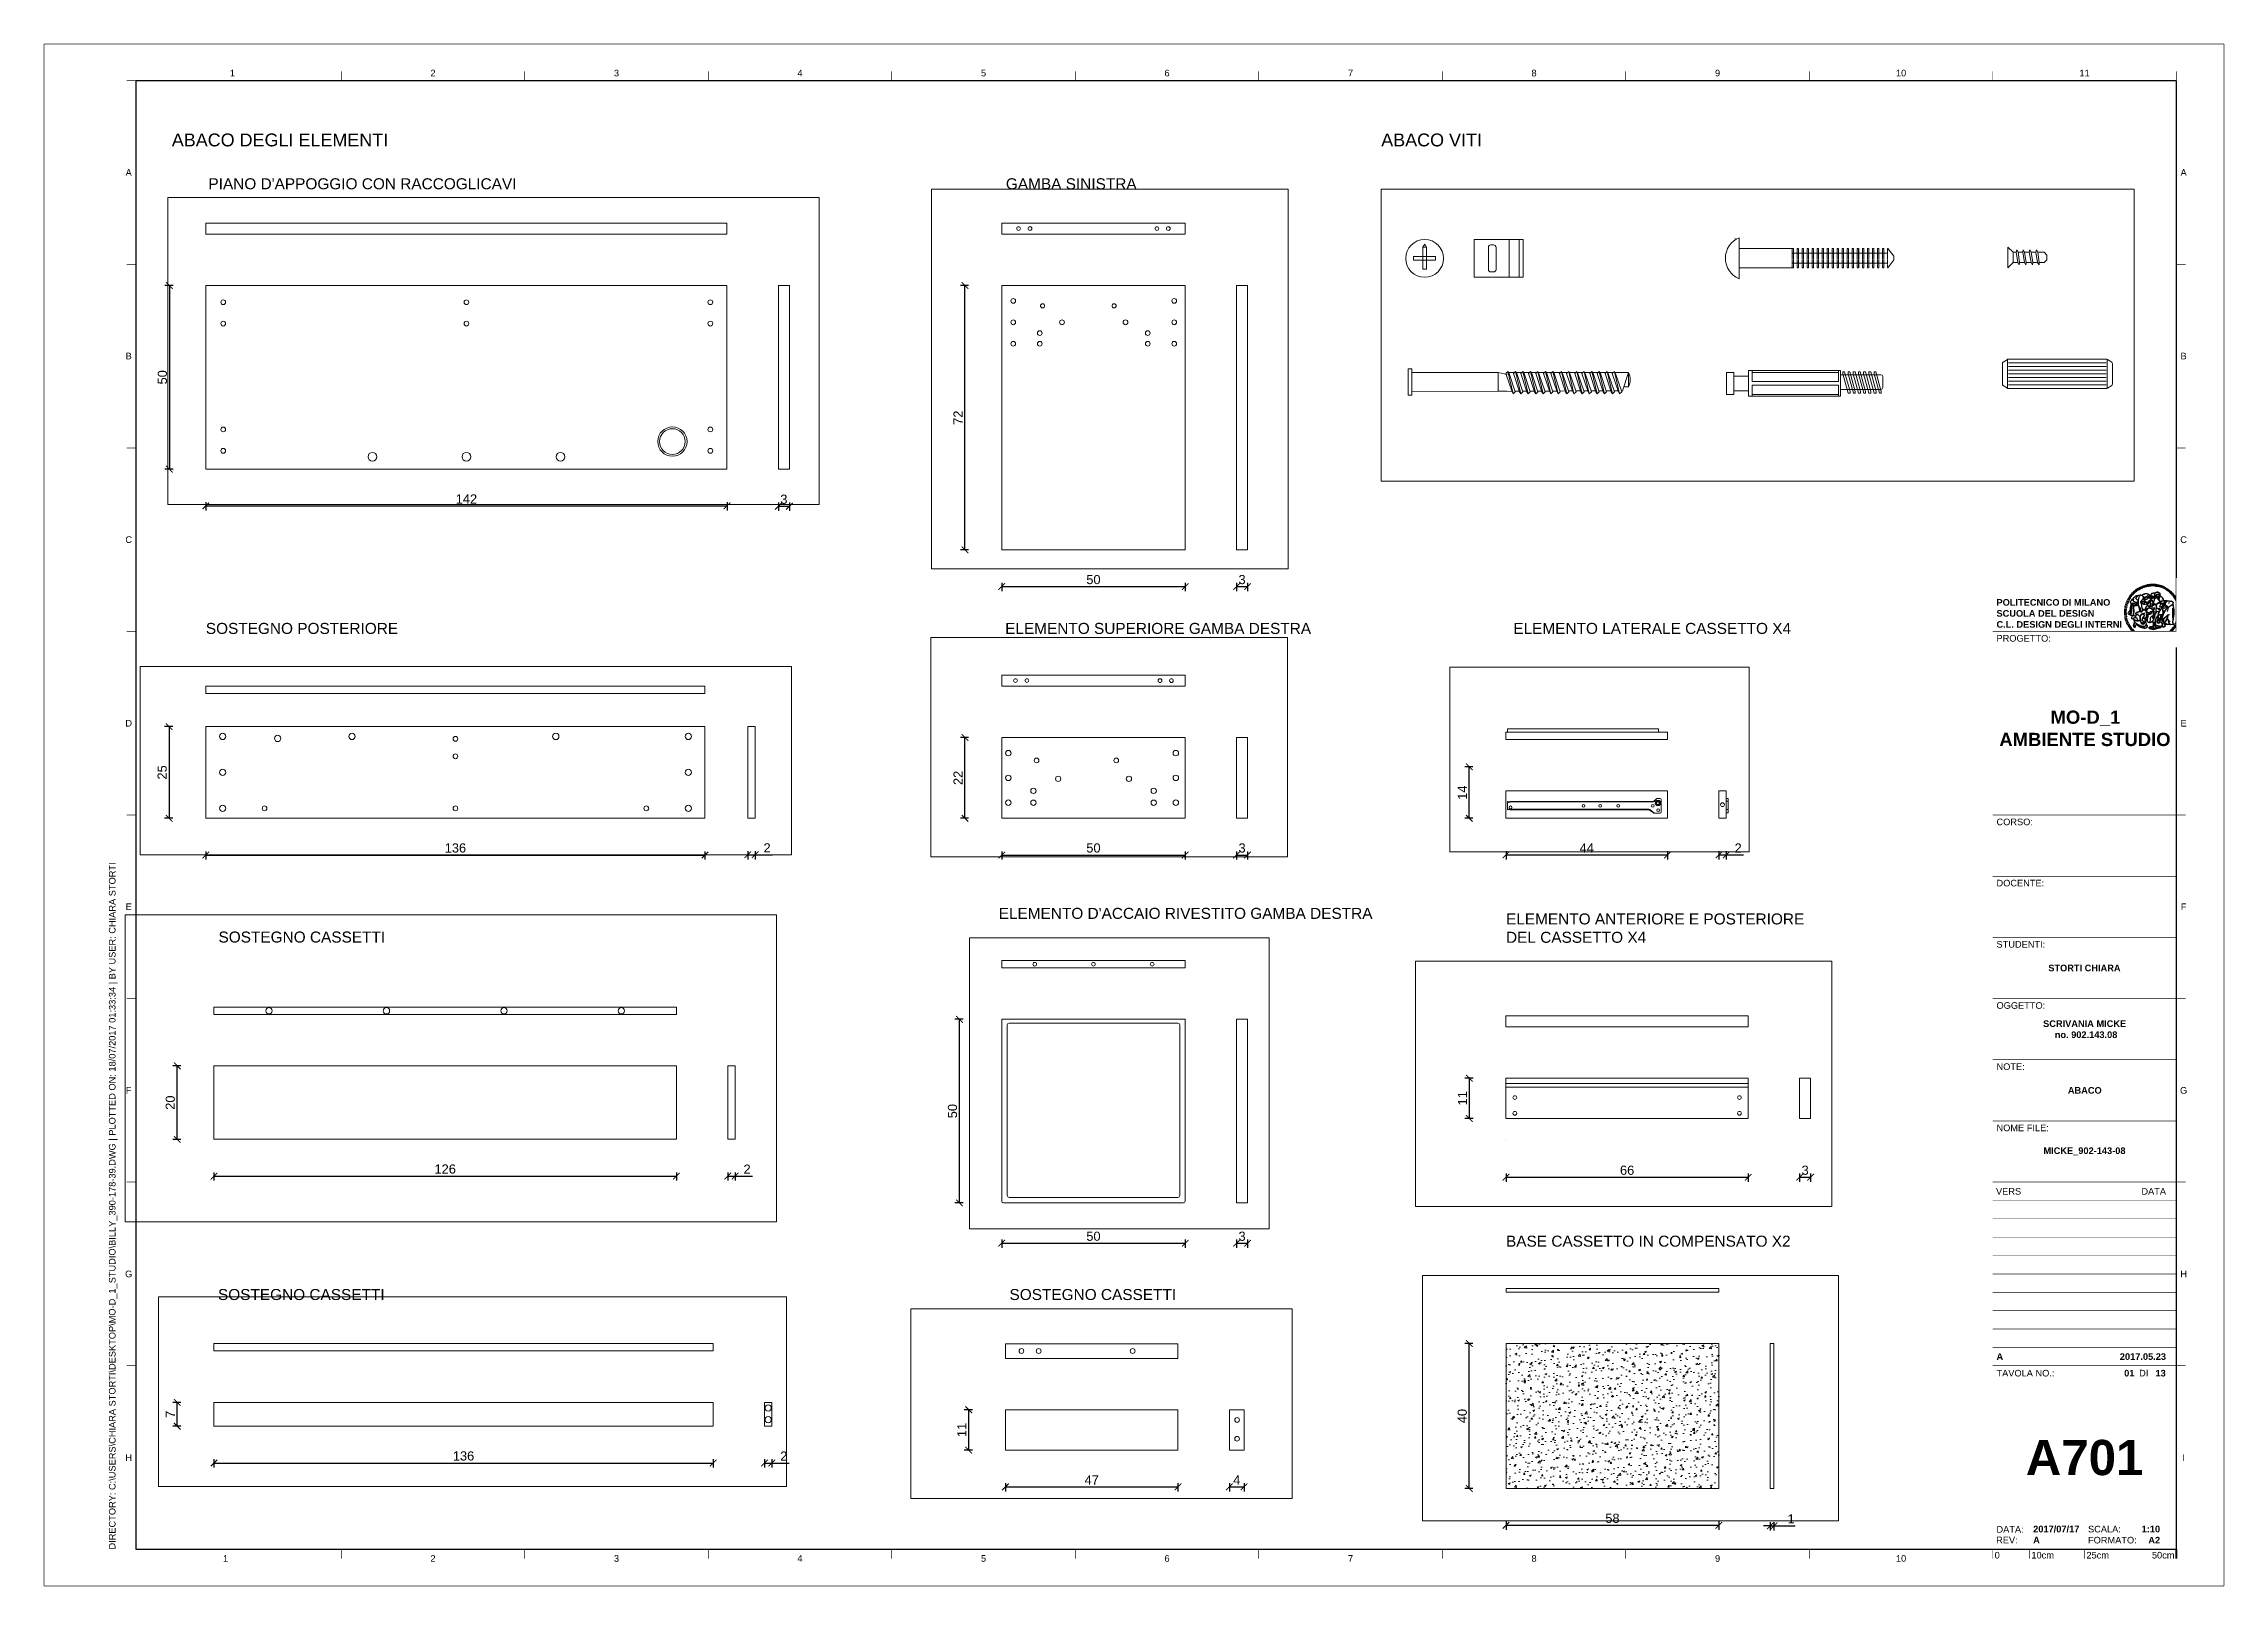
# Paper-space layout 'SCR 1' of a CAD drawing. Header units: millimetres. Extents: x 0 to 594, y 0 to 420.
# The model-space entities are those that its viewports show. They can reach past a viewport. Long polylines and large blocks are cut down to what shows.
import ezdxf
from ezdxf.enums import TextEntityAlignment as Align

# ---------------------------------------------------------------- set-up
doc = ezdxf.new("R2010")
doc.units = ezdxf.units.MM
doc.set_wipeout_variables(frame=1)
doc.linetypes.add('CONTINUA', pattern=[0])
doc.linetypes.add('DASHED2', pattern=[0.375, 0.25, -0.125])
for name, color, linetype, lineweight in [('A-FURN-SEC', 15, 'Continuous', 9), ('A-LINE-GRPH', 15, 'Continuous', 13), ('LINEE DI SEZIONE', 4, 'Continuous', 15)]:
    doc.layers.add(name, color=color, linetype=linetype, lineweight=lineweight)
for name, color, linetype in [('DETTAGLI', 5, 'CONTINUA'), ('G-ANNO-LOGO', 3, 'Continuous'), ('G-ANNO-TEXT', 3, 'Continuous'), ('G-ANNO-TTLB', 3, 'Continuous'), ('QUOTE', 5, 'Continuous'), ('SCRITTE', 5, 'Continuous')]:
    doc.layers.add(name, color=color, linetype=linetype)
doc.layers.add('G-ANNO-NPLT', color=210, linetype='Continuous', plot=False)
doc.styles.add('ARIAL', font='arial.ttf')
doc.styles.add('ARIAL-BOLD', font='')
doc.styles.add('E-ARIAL', font='arial.ttf')
doc.styles.get("Standard").update_dxf_attribs({"font": 'arial.ttf'})
doc.styles.get('ARIAL-BOLD').set_extended_font_data('Arial', bold=True)
doc.dimstyles.new('QUOTA', dxfattribs={"dimtxt": 2.5, "dimasz": 1.8, "dimexe": 1.25, "dimexo": 0.625, "dimtad": 1, "dimdec": 0, "dimtxsty": 'Standard', "dimblk": 'ARCHTICK', "dimcen": 2.5, "dimclrd": 256, "dimclre": 256, "dimclrt": 256, "dimadec": 0, "dimazin": 0, "dimtfac": 1, "dimtdec": 0, "dimtmove": 0, "dimatfit": 3, "dimldrblk": 'ARCHTICK', "dimfxl": 1, "dimfxlon": 1, "dimlwd": -1, "dimlwe": -1, "dimarcsym": 0})

psp = doc.layouts.new('SCR 1')

# ---------------------------------------------------------------- texts
at = {"layer": 'SCRITTE', "attachment_point": 1}
for s, width, heights, insert, char_height in [('ABACO DEGLI ELEMENTI', 84.5891, [2.17], (34.84, 395.61), 3.5), ('ABACO VITI ', 84.5891, [2.17], (364.36, 395.61), 3.5), ("{\\H1.2x;PIANO D'APPOGGIO CON RACCOGLICAVI}", 84.5891, [5.71], (44.82, 383.42), 2.5), ('{\\H1.2x;GAMBA SINISTRA}', 84.5891, [8.2], (262.09, 383.42), 2.5), ('{\\H1.2x;SOSTEGNO POSTERIORE}', 84.5891, [5.65], (44.11, 262.32), 2.5), ('{\\H1.2x;ELEMENTO SUPERIORE GAMBA DESTRA}', 84.5891, [8.2], (261.89, 262.32), 2.5), ('{\\H1.2x;ELEMENTO LATERALE CASSETTO X4 }', 84.5891, [8.2], (400.35, 262.32), 2.5), ("{\\H1.2x;ELEMENTO D'ACCAIO RIVESTITO GAMBA DESTRA}", 103.1006, [8.2], (260.13, 184.71), 2.5), ('{\\H1.2x;SOSTEGNO CASSETTI}', 84.5891, [5.65], (47.56, 178.26), 2.5), ('{\\H1.2x;ELEMENTO ANTERIORE E POSTERIORE DEL CASSETTO X4}', 84.5891, [8.2], (398.36, 183.19), 2.5), ('{\\H1.2x;BASE CASSETTO IN COMPENSATO X2}', 84.5891, [8.2], (398.36, 95.43), 2.5), ('{\\H1.2x;SOSTEGNO CASSETTI}', 84.5891, [5.65], (47.42, 80.9), 2.5), ('{\\H1.2x;SOSTEGNO CASSETTI}', 84.5891, [5.65], (263.08, 80.9), 2.5)]:
    psp.add_mtext_dynamic_manual_height_columns(s, width=width, gutter_width=12.5, heights=heights, dxfattribs=dict(at, insert=insert, char_height=char_height))

msp = doc.modelspace()

# ---------------------------------------------------------------- blocks, each defined once
blk = doc.blocks.new('A1_GRID_LAYOUT')
at = {"layer": 'G-ANNO-NPLT', "const_width": 0.18}
for points in [[(594, 420), (0, 420)], [(0, 0), (0, 420)], [(594, 0), (594, 420)], [(594, 0), (0, 0)]]:
    blk.add_lwpolyline(points, dxfattribs=at)
at = {"layer": 'G-ANNO-TTLB'}
for p, q in [((25, 410), (25, 10)), ((581, 410), (25, 410)), ((581, 10), (581, 410)), ((25, 10), (581, 10))]:
    blk.add_line(p, q, dxfattribs=at)
at = {"layer": 'G-ANNO-TTLB', "const_width": 0.18, "flags": 128}
for points in [[(25, 410), (22.5, 410)], [(81, 412.5), (81, 410)], [(131, 412.5), (131, 410)], [(181, 412.5), (181, 410)], [(231, 412.5), (231, 410)], [(281, 412.5), (281, 410)], [(331, 412.5), (331, 410)], [(381, 412.5), (381, 410)], [(431, 412.5), (431, 410)], [(481, 412.5), (481, 410)], [(531, 412.5), (531, 410)], [(581, 412.5), (581, 410)], [(25, 360), (22.5, 360)], [(583.5, 360), (581, 360)], [(25, 310), (22.5, 310)], [(583.5, 310), (581, 310)], [(25, 260), (22.5, 260)], [(583.5, 260), (581, 260)], [(25, 210), (22.5, 210)], [(583.5, 210), (581, 210)], [(25, 160), (22.5, 160)], [(583.5, 160), (581, 160)], [(25, 110), (22.5, 110)], [(583.5, 110), (581, 110)], [(583.5, 110), (581, 110)], [(25, 60), (22.5, 60)], [(583.5, 60), (581, 60)], [(583.5, 60), (581, 60)], [(81, 10), (81, 7.5)], [(131, 10), (131, 7.5)], [(181, 10), (181, 7.5)], [(231, 10), (231, 7.5)], [(281, 10), (281, 7.5)], [(331, 10), (331, 7.5)], [(381, 10), (381, 7.5)], [(431, 10), (431, 7.5)], [(481, 10), (481, 7.5)], [(531, 10), (531, 7.5)], [(581, 10), (581, 7.5)]]:
    blk.add_lwpolyline(points, dxfattribs=at)
at = {"layer": 'G-ANNO-TEXT', "style": 'ARIAL'}
for s, p in [('1', (51.35, 412.07)), ('2', (106, 412.07)), ('3', (156, 412.07)), ('4', (206, 412.07)), ('5', (256, 412.07)), ('6', (306, 412.07)), ('7', (356, 412.07)), ('8', (406, 412.07)), ('9', (456, 412.07)), ('10', (506, 412.07)), ('11', (556, 412.07)), ('A', (23.09, 385)), ('A', (582.98, 385)), ('B', (23.09, 335)), ('B', (582.98, 335)), ('C', (23.09, 285)), ('C', (582.98, 285)), ('D', (23.09, 235)), ('E', (582.98, 235)), ('E', (23.09, 185)), ('F', (582.98, 185)), ('F', (23.09, 135)), ('G', (582.98, 135)), ('G', (23.09, 85)), ('H', (582.98, 85)), ('H', (23.09, 35)), ('I', (582.98, 35)), ('1', (49.49, 7.51)), ('2', (106, 7.51)), ('3', (156, 7.51)), ('4', (206, 7.51)), ('5', (256, 7.51)), ('6', (306, 7.51)), ('7', (356, 7.51)), ('8', (406, 7.51)), ('9', (456, 7.51)), ('10', (506, 7.51))]:
    blk.add_text(s, height=1.8, dxfattribs=at).set_placement(p, align=Align.MIDDLE_CENTER)
at = {"layer": 'G-ANNO-TEXT', "insert": (17.7, 9.95), "char_height": 1.8, "attachment_point": 1, "rotation": 90, "style": 'ARIAL'}
blk.add_mtext_dynamic_manual_height_columns('DIRECTORY: C:\\\\USERS\\\\CHIARA STORTI\\\\DESKTOP\\\\MO-D_1_STUDIO\\\\BILLY_390-178-39.DWG | PLOTTED ON: 18/07/2017 01:33:34 | BY USER: CHIARA STORTI', width=412.209, gutter_width=9, heights=[0], dxfattribs=at)
blk = doc.blocks.new('logoPolimi')
for p, q in [((-1.49, 1.84), (-1.36, 1.68)), ((-1.41, 1.91), (-1.28, 1.74)), ((-1.32, 1.97), (-1.2, 1.8)), ((-1.22, 2.03), (-1.11, 1.85)), ((-1.13, 2.09), (-1.03, 1.9)), ((-1.03, 2.14), (-0.94, 1.95)), ((-0.93, 2.18), (-0.84, 1.99)), ((-0.83, 2.22), (-0.75, 2.03)), ((-0.72, 2.26), (-0.66, 2.06)), ((-0.61, 2.29), (-0.56, 2.09)), ((-0.51, 2.32), (-0.46, 2.11)), ((-0.4, 2.34), (-0.36, 2.13)), ((-0.29, 2.35), (-0.26, 2.14)), ((-0.18, 2.36), (-0.16, 2.15)), ((-0.07, 2.37), (-0.06, 2.16)), ((0.04, 2.37), (0.04, 2.16)), ((0.15, 2.36), (0.14, 2.16)), ((0.26, 2.36), (0.24, 2.15)), ((0.37, 2.34), (0.34, 2.13)), ((0.48, 2.32), (0.44, 2.12)), ((0.59, 2.3), (0.54, 2.09)), ((0.69, 2.27), (0.63, 2.07)), ((0.8, 2.23), (0.73, 2.03)), ((0.9, 2.19), (0.82, 2)), ((1, 2.15), (0.91, 1.96)), ((1.1, 2.1), (1, 1.91)), ((1.2, 2.04), (1.09, 1.86)), ((1.29, 1.99), (1.18, 1.81)), ((1.38, 1.92), (1.26, 1.75)), ((1.47, 1.86), (1.34, 1.69)), ((-2.37, 0.12), (-2.16, 0.11)), ((-2.37, 0.01), (-2.16, 0.01)), ((-2.36, 0.23), (-2.15, 0.21)), ((-2.35, 0.34), (-2.14, 0.31)), ((-2.33, 0.45), (-2.12, 0.41)), ((-2.3, 0.55), (-2.1, 0.51)), ((-2.28, 0.66), (-2.07, 0.6)), ((-2.24, 0.77), (-2.04, 0.7)), ((-2.2, 0.87), (-2.01, 0.79)), ((-2.16, 0.97), (-1.97, 0.89)), ((-2.11, 1.07), (-1.93, 0.98)), ((-2.06, 1.17), (-1.88, 1.07)), ((-2.01, 1.26), (-1.83, 1.15)), ((-1.94, 1.36), (-1.77, 1.24)), ((-1.88, 1.45), (-1.71, 1.32)), ((-1.84, 0.03), (-1.82, 0.35)), ((-1.81, 1.53), (-1.65, 1.4)), ((-1.74, 1.61), (-1.58, 1.47)), ((-1.73, 0.59), (-1.73, 0.59)), ((-1.73, 0.59), (-1.73, 0.59)), ((-1.66, 1.69), (-1.51, 1.54)), ((-1.65, 0.57), (-1.65, 0.57)), ((-1.59, 1.12), (-1.59, 1.12)), ((-1.58, 1.77), (-1.44, 1.61)), ((-1.51, 0.55), (-1.51, 0.55)), ((-1.51, 0.55), (-1.51, 0.55)), ((-1.31, 0.79), (-1.21, 0.75)), ((-1.21, 0.75), (-1.31, 0.79)), ((-1.21, 0.75), (-1.31, 0.79)), ((-1.21, 0.75), (-1.21, 0.75)), ((-1.21, 0.75), (-1.21, 0.75)), ((-1.19, 0.76), (-1.19, 0.76)), ((-1.19, 0.76), (-1.19, 0.76)), ((-1.17, 0.99), (-1.18, 0.99)), ((-1.18, 0.99), (-1.17, 0.99)), ((-1.16, 0.57), (-1.16, 0.57)), ((-1.16, 0.57), (-1.16, 0.57)), ((-1.1, 0.01), (-0.99, 0.06)), ((-0.99, 0.06), (-1.1, 0.01)), ((-0.99, 0.06), (-1.1, 0.01)), ((-0.99, 0.06), (-0.99, 0.06)), ((-0.99, 0.06), (-0.99, 0.06)), ((-0.97, 0.79), (-0.98, 0.79)), ((-0.89, 0.84), (-0.97, 0.79)), ((-0.97, 0.79), (-0.89, 0.84)), ((-0.96, 1.41), (-0.96, 1.41)), ((-0.96, 1.41), (-0.96, 1.41)), ((-0.89, 0.84), (-0.82, 0.87)), ((-0.82, 0.87), (-0.89, 0.84)), ((-0.89, 0.84), (-0.82, 0.87)), ((-0.88, 0.83), (-0.89, 0.84)), ((-0.85, 1.39), (-0.85, 1.39)), ((-0.85, 1.39), (-0.85, 1.39)), ((-0.84, 0.14), (-0.84, 0.14)), ((-0.77, 1.08), (-0.78, 1.08)), ((-0.78, 1.08), (-0.77, 1.08)), ((-0.61, 1.12), (-0.77, 1.08)), ((-0.77, 1.08), (-0.61, 1.12)), ((-0.77, 1.08), (-0.61, 1.12)), ((-0.75, 1.3), (-0.76, 1.29)), ((-0.76, 1.29), (-0.75, 1.3)), ((-0.65, 0.99), (-0.7, 0.96)), ((-0.69, 0.18), (-0.68, 0.18)), ((-0.66, 0.93), (-0.66, 0.93)), ((-0.66, 0.93), (-0.64, 0.93)), ((-0.66, 0.93), (-0.66, 0.93)), ((-0.66, 0.93), (-0.66, 0.93)), ((-0.63, 1.01), (-0.63, 1.01)), ((-0.63, 1.01), (-0.62, 1.01)), ((-0.63, 0.66), (-0.63, 0.66)), ((-0.6, 1.12), (-0.61, 1.12)), ((-0.61, 1.12), (-0.6, 1.12)), ((-0.61, 1.12), (-0.6, 1.12)), ((-0.61, 0.86), (-0.57, 0.85)), ((-0.57, 0.85), (-0.61, 0.86)), ((-0.61, 0.86), (-0.57, 0.85)), ((-0.53, 1.08), (-0.6, 1.12)), ((-0.6, 1.12), (-0.6, 1.11)), ((-0.6, 1.12), (-0.53, 1.08)), ((-0.57, 0.8), (-0.59, 0.8)), ((-0.57, 0.85), (-0.53, 0.84)), ((-0.57, 0.85), (-0.57, 0.85)), ((-0.57, 0.85), (-0.57, 0.85)), ((-0.57, 0.85), (-0.53, 0.84)), ((-0.56, 0.29), (-0.49, 0.48)), ((-0.56, 0.14), (-0.56, 0.29)), ((-0.5, 0.11), (-0.56, 0.14)), ((-0.53, 0.84), (-0.51, 0.84)), ((-0.53, 0.84), (-0.51, 0.84)), ((-0.53, 0.84), (-0.53, 0.84)), ((-0.51, 0.11), (-0.51, 0.11)), ((-0.51, 0.11), (-0.51, 0.11)), ((-0.34, 0.33), (-0.5, 0.11)), ((-0.49, 0.48), (-0.41, 0.55)), ((-0.42, 0.8), (-0.47, 0.79)), ((-0.42, 0.8), (-0.47, 0.79)), ((-0.47, 0.79), (-0.45, 0.76)), ((-0.47, 0.79), (-0.45, 0.76)), ((-0.45, 1.14), (-0.42, 1.11)), ((-0.42, 1.26), (-0.36, 1.22)), ((-0.41, 0.55), (-0.34, 0.49)), ((-0.4, 1.37), (-0.38, 1.38)), ((-0.39, 1.37), (-0.4, 1.37)), ((-0.35, 1.33), (-0.4, 1.37)), ((-0.39, 1.24), (-0.4, 1.23)), ((-0.38, 1.14), (-0.38, 1.14)), ((-0.34, 0.49), (-0.09, 0.48)), ((-0.16, 0.32), (-0.34, 0.33)), ((-0.14, 0.32), (-0.31, 0.34)), ((-0.28, 1.3), (-0.29, 1.3)), ((-0.28, 1.3), (-0.28, 1.3)), ((-0.16, 1.24), (-0.16, 1.25)), ((-0.16, 1.25), (-0.16, 1.25)), ((-0.16, 0.49), (-0.14, 0.64)), ((-0.06, 0.27), (-0.16, 0.32)), ((-0.1, 0.88), (-0.09, 0.87)), ((-0.08, 1.37), (-0.08, 1.38)), ((-0.08, 1.23), (-0.05, 1.21)), ((-0.05, 1.21), (-0.08, 1.23)), ((-0.08, 1.23), (-0.05, 1.21)), ((-0.03, 0.26), (-0.06, 0.27)), ((-0.05, 1.21), (-0.04, 1.21)), ((-0.04, 1.21), (-0.05, 1.21)), ((-0.04, 1.21), (-0.04, 1.21)), ((-0.04, 1.21), (-0.04, 1.21)), ((-0.04, 0.48), (-0.03, 0.26)), ((0.03, 1.15), (0.03, 1.15)), ((0.03, 0.66), (0.03, 0.67)), ((0.07, 0.58), (0.07, 0.57)), ((0.1, 1.18), (0.1, 1.18)), ((0.1, 0.84), (0.1, 0.84)), ((0.13, 1.32), (0.17, 1.19)), ((0.14, 0.71), (0.34, 0.65)), ((0.31, 0.56), (0.17, 0.63)), ((0.27, 1.61), (0.27, 1.61)), ((0.27, 1.61), (0.27, 1.61)), ((0.27, 1.61), (0.27, 1.61)), ((0.29, 1.29), (0.29, 1.29)), ((0.29, 1.29), (0.29, 1.29)), ((0.29, 1.29), (0.29, 1.29)), ((0.29, 1.29), (0.29, 1.29)), ((0.33, 0.49), (0.34, 0.49)), ((0.33, 0.03), (0.35, 0.03)), ((0.33, 0.03), (0.35, 0.03)), ((0.34, 0.65), (0.34, 0.64)), ((0.35, 0.03), (0.57, 0.06)), ((0.35, 0.03), (0.57, 0.06)), ((0.35, 0.03), (0.35, 0.03)), ((0.35, 0.03), (0.35, 0.03)), ((0.38, 1.36), (0.37, 1.35)), ((0.38, 0.34), (0.37, 0.34)), ((0.38, 0.34), (0.38, 0.34)), ((0.43, 0.67), (0.39, 0.64)), ((0.49, 1.05), (0.51, 1.13)), ((0.51, 1.13), (0.49, 1.05)), ((0.49, 1.05), (0.51, 1.13)), ((0.51, 1.31), (0.5, 1.29)), ((0.51, 1.13), (0.52, 1.23)), ((0.52, 1.23), (0.51, 1.23)), ((0.51, 1.23), (0.52, 1.23)), ((0.52, 1.23), (0.51, 1.13)), ((0.51, 1.13), (0.52, 1.23)), ((0.52, 1.24), (0.6, 1.37)), ((0.52, 1.23), (0.6, 1.36)), ((0.6, 1.36), (0.52, 1.23)), ((0.52, 1.23), (0.52, 1.23)), ((0.52, 1.23), (0.52, 1.24)), ((0.52, 1.23), (0.52, 1.23)), ((0.55, 1.07), (0.53, 1.06)), ((0.53, 1.04), (0.53, 1.06)), ((0.53, 1.05), (0.53, 1.04)), ((0.54, 0.3), (0.63, 0.32)), ((0.54, -0.08), (0.61, 0.06)), ((0.61, 0.06), (0.54, -0.08)), ((0.54, -0.08), (0.61, 0.06)), ((0.56, 0.19), (0.59, 0.21)), ((0.57, 1.07), (0.57, 1.07)), ((0.57, 1.07), (0.57, 1.07)), ((0.57, 1.07), (0.57, 1.07)), ((0.57, 1.07), (0.57, 1.07)), ((0.57, 1.07), (0.57, 1.07)), ((0.57, 1.07), (0.57, 1.07)), ((0.57, 1.07), (0.57, 1.07)), ((0.58, 0.3), (0.59, 0.29)), ((0.59, 0.78), (0.59, 0.79)), ((0.59, 0.79), (0.59, 0.79)), ((0.59, 0.79), (0.59, 0.79)), ((0.59, 0.79), (0.59, 0.78)), ((0.61, 0.06), (0.6, 0.07)), ((0.6, 0.07), (0.61, 0.06)), ((0.61, 0.06), (0.61, 0.07)), ((0.62, 0.21), (0.65, 0.22)), ((0.64, 1.37), (0.65, 1.37)), ((0.69, 0.86), (0.68, 0.86)), ((0.68, 0.86), (0.69, 0.86)), ((0.68, 0.76), (0.68, 0.76)), ((0.76, 0.26), (0.76, 0.26)), ((0.82, 0.35), (0.84, 0.36)), ((0.82, 0.35), (0.82, 0.35)), ((0.84, 0.36), (0.84, 0.37)), ((0.85, 0.34), (1.05, 0.35)), ((0.93, 1.05), (0.93, 1.05)), ((0.93, 1.05), (0.93, 1.05)), ((0.93, 1.05), (0.93, 1.04)), ((0.93, 1.05), (0.93, 1.05)), ((0.97, 0.66), (0.96, 0.66)), ((1.01, 0.97), (0.98, 0.96)), ((1.17, 0.96), (1.17, 0.95)), ((1.17, 0.95), (1.17, 0.95)), ((1.34, 0.37), (1.26, 0.04)), ((1.27, 0.37), (1.27, 0.38)), ((1.28, 0.95), (1.28, 0.95)), ((1.37, 0.73), (1.46, 0.81)), ((1.41, 0.4), (1.41, 0.41)), ((1.56, 1.79), (1.42, 1.63)), ((1.64, 1.71), (1.49, 1.56)), ((1.49, 0.9), (1.57, 0.92)), ((1.72, 1.63), (1.56, 1.49)), ((1.67, 0.6), (1.57, 0.53)), ((1.79, 1.55), (1.63, 1.41)), ((1.86, 1.47), (1.7, 1.34)), ((1.93, 1.38), (1.76, 1.26)), ((1.99, 1.29), (1.81, 1.17)), ((2.05, 1.19), (1.87, 1.09)), ((2.1, 1.1), (1.92, 1)), ((2.15, 1), (1.96, 0.91)), ((2.19, 0.9), (2, 0.82)), ((2.23, 0.79), (2.04, 0.72)), ((2.27, 0.69), (2.07, 0.63)), ((2.3, 0.58), (2.09, 0.53)), ((2.32, 0.47), (2.12, 0.43)), ((2.34, 0.37), (2.13, 0.33)), ((2.36, 0.26), (2.15, 0.23)), ((2.37, 0.15), (2.16, 0.13)), ((2.37, 0.04), (2.16, 0.03)), ((-2.37, -0.1), (-2.16, -0.09)), ((-2.36, -0.21), (-2.15, -0.19)), ((-2.35, -0.32), (-2.14, -0.29)), ((-2.33, -0.43), (-2.12, -0.39)), ((-2.31, -0.54), (-2.1, -0.49)), ((-2.28, -0.65), (-2.08, -0.59)), ((-2.25, -0.75), (-2.05, -0.69)), ((-2.21, -0.86), (-2.02, -0.78)), ((-2.17, -0.96), (-1.98, -0.87)), ((-2.12, -1.06), (-1.93, -0.96)), ((-2.07, -1.16), (-1.89, -1.05)), ((-2.04, -0.15), (-1.97, -0.2)), ((-2.01, -1.25), (-1.84, -1.14)), ((-1.95, -1.34), (-1.78, -1.22)), ((-1.89, -1.43), (-1.72, -1.31)), ((-1.82, -1.52), (-1.66, -1.38)), ((-1.75, -1.6), (-1.59, -1.46)), ((-1.67, -1.68), (-1.52, -1.53)), ((-1.58, -0.12), (-1.6, -0.18)), ((-1.6, -0.18), (-1.58, -0.28)), ((-1.57, -0.54), (-1.59, -0.54)), ((-1.59, -0.54), (-1.59, -0.54)), ((-1.59, -1.76), (-1.45, -1.6)), ((-1.56, -0.32), (-1.56, -0.31)), ((-1.56, -0.31), (-1.56, -0.31)), ((-1.53, -0.65), (-1.53, -0.65)), ((-1.53, -0.65), (-1.53, -0.65)), ((-1.51, -1.83), (-1.37, -1.67)), ((-1.48, -0.86), (-1.48, -0.85)), ((-1.42, -0.37), (-1.42, -0.37)), ((-1.42, -1.9), (-1.29, -1.73)), ((-1.38, -0.46), (-1.38, -0.46)), ((-1.33, -1.96), (-1.21, -1.79)), ((-1.31, -0.24), (-1.31, -0.23)), ((-1.31, -0.23), (-1.31, -0.24)), ((-1.23, -0.19), (-1.23, -0.19)), ((-1.23, -0.19), (-1.23, -0.19)), ((-1.23, -0.19), (-1.23, -0.19)), ((-1.23, -0.19), (-1.23, -0.19)), ((-1.01, -0.39), (-1.02, -0.39)), ((-1.02, -0.39), (-1.01, -0.39)), ((-1.02, -0.7), (-1.02, -0.7)), ((-1.02, -0.7), (-1.02, -0.7)), ((-1.02, -0.7), (-1.02, -0.7)), ((-0.79, -0.51), (-0.83, -0.58)), ((-0.83, -0.58), (-0.79, -0.51)), ((-0.83, -0.58), (-0.79, -0.51)), ((-0.78, -1.05), (-0.83, -0.94)), ((-0.83, -0.94), (-0.78, -1.05)), ((-0.83, -0.94), (-0.83, -0.94)), ((-0.83, -0.94), (-0.78, -1.05)), ((-0.82, -1.23), (-0.82, -1.23)), ((-0.82, -1.23), (-0.77, -1.23)), ((-0.77, -1.23), (-0.82, -1.23)), ((-0.82, -1.23), (-0.82, -1.23)), ((-0.77, -1.23), (-0.82, -1.23)), ((-0.75, -0.96), (-0.8, -0.89)), ((-0.8, -0.89), (-0.79, -0.92)), ((-0.79, -0.92), (-0.8, -0.89)), ((-0.8, -0.89), (-0.75, -0.96)), ((-0.79, -0.92), (-0.8, -0.89)), ((-0.8, -0.89), (-0.8, -0.89)), ((-0.8, -0.89), (-0.75, -0.96)), ((-0.79, -0.92), (-0.78, -0.95)), ((-0.78, -0.95), (-0.79, -0.92)), ((-0.78, -0.95), (-0.79, -0.92)), ((-0.77, -0.49), (-0.78, -0.48)), ((-0.78, -0.48), (-0.77, -0.49)), ((-0.78, -0.95), (-0.76, -1)), ((-0.76, -1), (-0.78, -0.95)), ((-0.76, -1), (-0.78, -0.95)), ((-0.71, -0.89), (-0.75, -0.87)), ((-0.75, -0.87), (-0.71, -0.89)), ((-0.75, -0.87), (-0.71, -0.89)), ((-0.72, -1.01), (-0.75, -0.96)), ((-0.75, -0.96), (-0.72, -1.01)), ((-0.75, -0.96), (-0.72, -1.01)), ((-0.64, -0.93), (-0.71, -0.89)), ((-0.71, -0.89), (-0.64, -0.93)), ((-0.71, -0.89), (-0.64, -0.93)), ((-0.66, -0.53), (-0.66, -0.53)), ((-0.66, -0.53), (-0.66, -0.53)), ((-0.66, -0.53), (-0.66, -0.53)), ((-0.39, -0.81), (-0.51, -0.69)), ((-0.51, -1.04), (-0.5, -1.04)), ((-0.48, -0.42), (-0.48, -0.42)), ((-0.48, -0.42), (-0.48, -0.42)), ((-0.48, -0.42), (-0.48, -0.42)), ((-0.41, -0.51), (-0.41, -0.51)), ((-0.38, -0.05), (-0.39, -0.12)), ((-0.39, -0.12), (-0.37, -0.1)), ((-0.35, -0.14), (-0.37, -0.08)), ((-0.37, -0.09), (-0.37, -0.09)), ((-0.33, -0.12), (-0.35, -0.14)), ((-0.32, -0.14), (-0.35, -0.14)), ((-0.35, -0.18), (-0.34, -0.22)), ((-0.34, -0.08), (-0.29, -0.16)), ((-0.34, -0.22), (-0.34, -0.22)), ((-0.27, -0.17), (-0.32, -0.14)), ((-0.25, -0.91), (-0.26, -0.9)), ((-0.26, -1.29), (0.1, -1.2)), ((0.1, -1.2), (-0.26, -1.29)), ((0.08, -1.4), (-0.26, -1.29)), ((-0.26, -1.29), (0.08, -1.4)), ((-0.26, -1.38), (-0.26, -1.29)), ((-0.26, -1.29), (-0.26, -1.29)), ((-0.26, -1.29), (-0.26, -1.38)), ((-0.26, -1.29), (0.08, -1.4)), ((-0.26, -1.29), (-0.26, -1.29)), ((0.08, -1.49), (-0.26, -1.38)), ((-0.26, -1.38), (0.09, -1.49)), ((-0.14, -0.15), (-0.16, -0.13)), ((-0.11, -0.04), (-0.12, -0.05)), ((-0.04, -0.41), (-0.01, -0.44)), ((-0.01, -0.44), (-0.04, -0.41)), ((-0.04, -0.41), (-0.01, -0.44)), ((0.07, -0.84), (0.07, -0.84)), ((0.07, -0.84), (0.07, -0.84)), ((0.1, -1.2), (0.08, -1.32)), ((0.08, -1.32), (0.13, -1.2)), ((0.08, -1.4), (0.72, -1.22)), ((0.72, -1.22), (0.08, -1.4)), ((0.08, -1.4), (0.72, -1.22)), ((0.72, -1.31), (0.08, -1.49)), ((0.08, -1.44), (0.08, -1.4)), ((0.08, -1.4), (0.08, -1.44)), ((0.08, -1.4), (0.08, -1.49)), ((0.08, -1.49), (0.08, -1.44)), ((0.08, -1.44), (0.08, -1.44)), ((0.08, -1.44), (0.08, -1.45)), ((0.08, -1.45), (0.08, -1.46)), ((0.08, -1.46), (0.08, -1.49)), ((0.1, -1.01), (0.09, -0.86)), ((0.1, -1.01), (0.09, -0.86)), ((0.09, -1.49), (0.72, -1.31)), ((0.1, -1.2), (0.12, -1.04)), ((0.12, -1.04), (0.1, -1.2)), ((0.13, -1.2), (0.1, -1.2)), ((0.1, -1.2), (0.13, -1.2)), ((0.13, -1.2), (0.1, -1.2)), ((0.1, -1.2), (0.1, -1.2)), ((0.11, -0.44), (0.11, -0.44)), ((0.11, -0.44), (0.11, -0.44)), ((0.12, -0.21), (0.12, -0.21)), ((0.12, -0.21), (0.12, -0.21)), ((0.12, -0.21), (0.12, -0.21)), ((0.12, -0.21), (0.12, -0.21)), ((0.12, -0.21), (0.12, -0.21)), ((0.12, -0.21), (0.12, -0.21)), ((0.12, -0.21), (0.12, -0.21)), ((0.12, -0.21), (0.12, -0.21)), ((0.12, -0.21), (0.12, -0.21)), ((0.12, -0.21), (0.12, -0.21)), ((0.12, -0.21), (0.12, -0.21)), ((0.12, -0.21), (0.12, -0.21)), ((0.12, -0.21), (0.12, -0.21)), ((0.12, -0.56), (0.14, -0.53)), ((0.14, -0.53), (0.12, -0.56)), ((0.12, -0.56), (0.14, -0.53)), ((0.12, -1.04), (0.12, -1.04)), ((0.12, -1.04), (0.12, -1.04)), ((0.12, -1.04), (0.12, -1.04)), ((0.21, -0.99), (0.13, -1.2)), ((0.13, -1.2), (0.21, -0.99)), ((0.36, -1.14), (0.13, -1.2)), ((0.13, -1.2), (0.26, -1.17)), ((0.14, -0.53), (0.16, -0.49)), ((0.16, -0.49), (0.14, -0.53)), ((0.14, -0.53), (0.16, -0.49)), ((0.16, -0.49), (0.16, -0.49)), ((0.16, -0.49), (0.16, -0.49)), ((0.28, -1.19), (0.21, -0.99)), ((0.21, -0.99), (0.31, -1.27)), ((0.24, -0.17), (0.24, -0.16)), ((0.24, -0.16), (0.24, -0.17)), ((0.25, -0.84), (0.25, -0.88)), ((0.25, -0.88), (0.25, -0.84)), ((0.25, -0.88), (0.25, -0.84)), ((0.25, -0.88), (0.29, -1.17)), ((0.26, -0.88), (0.25, -0.88)), ((0.31, -1.27), (0.25, -0.88)), ((0.26, -1.17), (0.28, -1.16)), ((0.28, -1.16), (0.36, -1.14)), ((0.29, -1.17), (0.28, -1.19)), ((0.36, -1.14), (0.72, -1.22)), ((0.72, -1.22), (0.36, -1.14)), ((0.49, -0.31), (0.49, -0.31)), ((0.49, -0.31), (0.49, -0.31)), ((0.5, -0.27), (0.5, -0.27)), ((0.51, -0.27), (0.51, -0.27)), ((0.72, -0.81), (0.75, -0.89)), ((0.72, -1.22), (0.72, -1.31)), ((0.72, -1.31), (0.72, -1.22)), ((0.74, -0.23), (0.74, -0.23)), ((0.74, -0.23), (0.75, -0.24)), ((0.75, -0.23), (0.75, -0.23)), ((0.86, -0.25), (0.82, -0.34)), ((0.87, -0.22), (0.86, -0.23)), ((0.87, -0.22), (0.86, -0.25)), ((0.96, -0.58), (0.96, -0.57)), ((1.05, -1.05), (1.04, -1.05)), ((1.28, -2), (1.17, -1.82)), ((1.37, -1.93), (1.25, -1.76)), ((1.31, -0.27), (1.3, -0.26)), ((1.3, -0.26), (1.3, -0.26)), ((1.3, -0.26), (1.3, -0.26)), ((1.3, -0.26), (1.31, -0.27)), ((1.3, -0.26), (1.3, -0.26)), ((1.46, -1.87), (1.33, -1.7)), ((1.54, -1.8), (1.41, -1.64)), ((1.63, -1.72), (1.48, -1.57)), ((1.71, -1.65), (1.55, -1.5)), ((1.78, -1.57), (1.62, -1.43)), ((1.85, -1.48), (1.69, -1.35)), ((1.92, -1.39), (1.75, -1.27)), ((1.98, -1.3), (1.81, -1.19)), ((2.04, -1.21), (1.86, -1.1)), ((2.09, -1.11), (1.91, -1.01)), ((2.14, -1.01), (1.95, -0.92)), ((2.19, -0.91), (1.99, -0.83)), ((2.23, -0.81), (2.03, -0.74)), ((2.26, -0.7), (2.06, -0.64)), ((2.29, -0.6), (2.09, -0.55)), ((2.32, -0.49), (2.11, -0.45)), ((2.34, -0.38), (2.13, -0.35)), ((2.35, -0.27), (2.15, -0.25)), ((2.37, -0.08), (2.16, -0.07)), ((2.36, -0.16), (2.16, -0.15)), ((-1.24, -2.02), (-1.13, -1.84)), ((-1.14, -2.08), (-1.04, -1.89)), ((-1.04, -2.13), (-0.95, -1.94)), ((-0.94, -2.18), (-0.86, -1.98)), ((-0.84, -2.22), (-0.77, -2.02)), ((-0.74, -2.25), (-0.67, -2.05)), ((-0.63, -2.29), (-0.57, -2.08)), ((-0.52, -2.31), (-0.48, -2.11)), ((-0.42, -2.33), (-0.38, -2.13)), ((-0.31, -2.35), (-0.28, -2.14)), ((-0.2, -2.36), (-0.18, -2.15)), ((-0.09, -2.37), (-0.08, -2.16)), ((0.03, -2.37), (0.02, -2.16)), ((0.14, -2.37), (0.12, -2.16)), ((0.25, -2.36), (0.22, -2.15)), ((0.35, -2.34), (0.32, -2.14)), ((0.46, -2.32), (0.42, -2.12)), ((0.57, -2.3), (0.52, -2.1)), ((0.68, -2.27), (0.62, -2.07)), ((0.78, -2.24), (0.71, -2.04)), ((0.89, -2.2), (0.81, -2)), ((0.99, -2.15), (0.9, -1.96)), ((1.09, -2.11), (0.99, -1.92)), ((1.19, -2.05), (1.08, -1.87))]:
    blk.add_line(p, q)
for points in [[(-1.9, 0.12), (-1.94, 0.02), (-2.05, -0.09), (-2.05, -0.09)], [(-1.86, 0.38), (-1.86, 0.38), (-1.87, 0.19), (-1.9, 0.12)], [(-1.76, 0.6), (-1.76, 0.6), (-1.84, 0.57), (-1.86, 0.38)], [(-1.86, -0.04), (-1.84, 0.02), (-1.84, 0.03), (-1.84, 0.03)], [(-1.82, 0.78), (-1.83, 0.8), (-1.85, 0.86), (-1.83, 0.88)], [(-1.82, 0.78), (-1.83, 0.8), (-1.85, 0.86), (-1.83, 0.88)], [(-1.83, 0.88), (-1.81, 0.9), (-1.76, 0.96), (-1.76, 0.96)], [(-1.83, 0.88), (-1.81, 0.9), (-1.76, 0.96), (-1.76, 0.96)], [(-1.76, 0.6), (-1.83, 0.7), (-1.78, 0.74), (-1.78, 0.74)], [(-1.78, 0.74), (-1.79, 0.74), (-1.83, 0.7), (-1.76, 0.6)], [(-1.78, 0.74), (-1.8, 0.76), (-1.81, 0.78), (-1.82, 0.78)], [(-1.78, 0.74), (-1.8, 0.76), (-1.81, 0.78), (-1.82, 0.78)], [(-1.82, 0.35), (-1.81, 0.5), (-1.73, 0.59), (-1.73, 0.59)], [(-1.82, -0.19), (-1.73, -0.07), (-1.75, 0.14), (-1.75, 0.3)], [(-1.75, 0.33), (-1.75, 0.17), (-1.73, -0.05), (-1.8, -0.17)], [(-1.78, 0.74), (-1.75, 0.72), (-1.72, 0.69), (-1.68, 0.7)], [(-1.68, 0.7), (-1.72, 0.69), (-1.75, 0.72), (-1.78, 0.74)], [(-1.68, 0.7), (-1.72, 0.69), (-1.75, 0.72), (-1.78, 0.74)], [(-1.78, 0.74), (-1.78, 0.74), (-1.78, 0.74), (-1.78, 0.74)], [(-1.76, 0.96), (-1.68, 1.1), (-1.59, 1.12), (-1.59, 1.12)], [(-1.76, 0.96), (-1.68, 1.1), (-1.6, 1.12), (-1.6, 1.12)], [(-1.73, 0.59), (-1.74, 0.59), (-1.75, 0.6), (-1.76, 0.6)], [(-1.73, 0.59), (-1.74, 0.59), (-1.75, 0.6), (-1.76, 0.6)], [(-1.75, 0.3), (-1.76, 0.47), (-1.65, 0.57), (-1.65, 0.57)], [(-1.65, 0.57), (-1.65, 0.57), (-1.76, 0.5), (-1.75, 0.33)], [(-1.65, 0.57), (-1.68, 0.58), (-1.7, 0.58), (-1.73, 0.59)], [(-1.65, 0.57), (-1.68, 0.58), (-1.7, 0.58), (-1.73, 0.59)], [(-1.5, 0.71), (-1.53, 0.74), (-1.61, 0.71), (-1.68, 0.7)], [(-1.68, 0.7), (-1.61, 0.71), (-1.53, 0.73), (-1.5, 0.71)], [(-1.5, 0.71), (-1.53, 0.73), (-1.61, 0.71), (-1.68, 0.7)], [(-1.51, 0.55), (-1.56, 0.56), (-1.61, 0.56), (-1.65, 0.57)], [(-1.65, 0.57), (-1.61, 0.56), (-1.56, 0.56), (-1.51, 0.55)], [(-1.51, 0.55), (-1.56, 0.56), (-1.61, 0.56), (-1.65, 0.57)], [(-1.59, 1.12), (-1.6, 1.06), (-1.61, 0.99), (-1.61, 0.97)], [(-1.61, 0.97), (-1.61, 0.99), (-1.6, 1.06), (-1.59, 1.12)], [(-1.61, 0.97), (-1.61, 0.99), (-1.6, 1.06), (-1.59, 1.12)], [(-1.61, 0.97), (-1.61, 0.95), (-1.56, 0.88), (-1.54, 0.87)], [(-1.54, 0.87), (-1.56, 0.88), (-1.61, 0.95), (-1.61, 0.97)], [(-1.54, 0.87), (-1.56, 0.88), (-1.61, 0.96), (-1.61, 0.97)], [(-1.59, 1.12), (-1.59, 1.13), (-1.59, 1.15), (-1.58, 1.16)], [(-1.59, 1.12), (-1.59, 1.13), (-1.59, 1.15), (-1.58, 1.16)], [(-1.58, 1.16), (-1.57, 1.21), (-1.52, 1.23), (-1.49, 1.25)], [(-1.58, 1.16), (-1.57, 1.21), (-1.52, 1.23), (-1.49, 1.25)], [(-1.58, 0.36), (-1.58, 0.48), (-1.51, 0.55), (-1.51, 0.55)], [(-1.51, 0.55), (-1.51, 0.55), (-1.58, 0.48), (-1.58, 0.36)], [(-1.51, 0.55), (-1.51, 0.55), (-1.58, 0.48), (-1.58, 0.36)], [(-1.55, 0.04), (-1.55, 0.08), (-1.58, 0.25), (-1.58, 0.36)], [(-1.58, 0.36), (-1.58, 0.25), (-1.55, 0.08), (-1.55, 0.04)], [(-1.58, 0.36), (-1.58, 0.25), (-1.55, 0.08), (-1.55, 0.04)], [(-1.58, -0.12), (-1.57, -0.06), (-1.55, 0.02), (-1.55, 0.04)], [(-1.55, 0.04), (-1.55, 0.02), (-1.57, -0.06), (-1.58, -0.12)], [(-1.55, 0.04), (-1.55, 0.02), (-1.56, -0.04), (-1.57, -0.1)], [(-1.54, 0.87), (-1.52, 0.85), (-1.47, 0.83), (-1.44, 0.83)], [(-1.44, 0.83), (-1.47, 0.83), (-1.52, 0.85), (-1.54, 0.87)], [(-1.45, 0.83), (-1.47, 0.83), (-1.52, 0.85), (-1.54, 0.87)], [(-1.51, 0.55), (-1.33, 0.54), (-1.16, 0.57), (-1.16, 0.57)], [(-1.16, 0.57), (-1.16, 0.57), (-1.33, 0.54), (-1.51, 0.55)], [(-1.16, 0.57), (-1.16, 0.57), (-1.33, 0.54), (-1.51, 0.55)], [(-1.5, 0.71), (-1.46, 0.68), (-1.4, 0.62), (-1.33, 0.66)], [(-1.33, 0.66), (-1.4, 0.62), (-1.46, 0.68), (-1.5, 0.71)], [(-1.33, 0.66), (-1.4, 0.62), (-1.46, 0.68), (-1.5, 0.71)], [(-1.49, 1.25), (-1.46, 1.26), (-1.42, 1.33), (-1.39, 1.36)], [(-1.49, 1.25), (-1.46, 1.27), (-1.43, 1.34), (-1.39, 1.36)], [(-1.31, 0.79), (-1.33, 0.79), (-1.42, 0.83), (-1.45, 0.83)], [(-1.44, 0.83), (-1.42, 0.83), (-1.33, 0.79), (-1.31, 0.79)], [(-1.31, 0.79), (-1.33, 0.79), (-1.42, 0.83), (-1.44, 0.83)], [(-1.35, 1.1), (-1.4, 1.17), (-1.36, 1.23), (-1.29, 1.31)], [(-1.29, 1.31), (-1.36, 1.23), (-1.4, 1.17), (-1.35, 1.1)], [(-1.35, 1.1), (-1.4, 1.17), (-1.36, 1.23), (-1.29, 1.31)], [(-1.39, 1.36), (-1.35, 1.38), (-1.26, 1.4), (-1.19, 1.41)], [(-1.39, 1.36), (-1.35, 1.38), (-1.26, 1.4), (-1.19, 1.41)], [(-1.18, 0.99), (-1.24, 0.97), (-1.3, 1.03), (-1.35, 1.1)], [(-1.35, 1.1), (-1.3, 1.03), (-1.24, 0.97), (-1.18, 0.99)], [(-1.18, 1), (-1.24, 0.97), (-1.3, 1.03), (-1.35, 1.1)], [(-1.33, 0.66), (-1.28, 0.7), (-1.23, 0.73), (-1.21, 0.75)], [(-1.21, 0.75), (-1.23, 0.73), (-1.28, 0.7), (-1.33, 0.66)], [(-1.21, 0.75), (-1.23, 0.73), (-1.28, 0.7), (-1.33, 0.66)], [(-1.29, 1.31), (-1.22, 1.39), (-1.01, 1.41), (-0.96, 1.41)], [(-0.96, 1.41), (-1.01, 1.41), (-1.22, 1.39), (-1.29, 1.31)], [(-1.29, 1.31), (-1.22, 1.39), (-1.01, 1.41), (-0.96, 1.41)], [(-1.24, -0.02), (-1.21, -0.01), (-1.1, 0.01), (-1.1, 0.01)], [(-1.1, 0.01), (-1.1, 0.01), (-1.21, -0.01), (-1.24, -0.02)], [(-1.1, 0.01), (-1.1, 0.01), (-1.21, -0.01), (-1.24, -0.02)], [(-1.21, 0.75), (-1.2, 0.75), (-1.19, 0.76), (-1.19, 0.76)], [(-1.19, 0.76), (-1.19, 0.76), (-1.2, 0.75), (-1.21, 0.75)], [(-1.19, 0.76), (-1.19, 0.76), (-1.2, 0.76), (-1.21, 0.75)], [(-1.19, 1.41), (-1.11, 1.43), (-0.97, 1.41), (-0.97, 1.41)], [(-1.19, 1.41), (-1.12, 1.43), (-0.98, 1.41), (-0.98, 1.41)], [(-1.19, 0.76), (-1.19, 0.77), (-1.18, 0.78), (-1.18, 0.79)], [(-1.18, 0.79), (-1.18, 0.78), (-1.19, 0.77), (-1.19, 0.76)], [(-1.19, 0.76), (-1.19, 0.77), (-1.19, 0.78), (-1.18, 0.79)], [(-1.18, 0.68), (-1.18, 0.68), (-1.19, 0.71), (-1.19, 0.76)], [(-1.19, 0.76), (-1.19, 0.71), (-1.18, 0.68), (-1.18, 0.68)], [(-1.18, 0.68), (-1.18, 0.68), (-1.19, 0.71), (-1.19, 0.76)], [(-1.18, 0.97), (-1.18, 0.97), (-1.18, 0.98), (-1.17, 0.99)], [(-1.17, 0.99), (-1.18, 0.98), (-1.18, 0.97), (-1.18, 0.97)], [(-1.18, 0.97), (-1.18, 0.97), (-1.18, 0.98), (-1.17, 0.99)], [(-1.18, 0.79), (-1.17, 0.86), (-1.18, 0.95), (-1.18, 0.97)], [(-1.18, 0.97), (-1.18, 0.95), (-1.17, 0.86), (-1.18, 0.79)], [(-1.18, 0.79), (-1.17, 0.86), (-1.18, 0.95), (-1.18, 0.97)], [(-1.16, 0.57), (-1.17, 0.6), (-1.18, 0.64), (-1.18, 0.68)], [(-1.18, 0.68), (-1.18, 0.64), (-1.17, 0.6), (-1.16, 0.57)], [(-1.16, 0.57), (-1.17, 0.6), (-1.18, 0.64), (-1.18, 0.68)], [(-1.17, 0.99), (-1.17, 1.03), (-1.16, 1.09), (-1.14, 1.13)], [(-1.09, 0.42), (-1.1, 0.44), (-1.14, 0.48), (-1.16, 0.57)], [(-1.16, 0.57), (-1.14, 0.48), (-1.1, 0.44), (-1.09, 0.42)], [(-1.09, 0.42), (-1.1, 0.44), (-1.14, 0.48), (-1.16, 0.57)], [(-1.14, 1.13), (-1.12, 1.18), (-1.05, 1.31), (-1.05, 1.31)], [(-1.12, 0.46), (-1.12, 0.46), (-1.13, 0.38), (-1.11, 0.26)], [(-1.11, 0.26), (-1.08, 0.14), (-1.05, 0.03), (-1.05, 0.03)], [(-1.02, 0.32), (-1.02, 0.32), (-1.08, 0.4), (-1.09, 0.42)], [(-1.09, 0.42), (-1.08, 0.4), (-1.02, 0.32), (-1.02, 0.32)], [(-1.02, 0.32), (-1.02, 0.32), (-1.08, 0.4), (-1.09, 0.42)], [(-0.98, 0.2), (-0.98, 0.21), (-1.02, 0.32), (-1.02, 0.32)], [(-1.02, 0.32), (-1.02, 0.32), (-0.98, 0.21), (-0.98, 0.2)], [(-0.98, 0.2), (-0.98, 0.21), (-1.02, 0.32), (-1.02, 0.32)], [(-1.01, 0.12), (-1, 0.16), (-0.98, 0.19), (-0.98, 0.2)], [(-0.98, 0.2), (-0.98, 0.19), (-1, 0.16), (-1.01, 0.12)], [(-1.01, 0.12), (-1, 0.16), (-0.98, 0.19), (-0.98, 0.2)], [(-0.99, 0.06), (-1, 0.07), (-1.01, 0.1), (-1.01, 0.12)], [(-1.01, 0.12), (-1.01, 0.1), (-1, 0.07), (-0.99, 0.06)], [(-0.99, 0.06), (-1, 0.07), (-1.01, 0.1), (-1.01, 0.12)], [(-0.99, 0.06), (-0.99, 0.06), (-0.99, 0.06), (-0.98, 0.05)], [(-0.98, 0.05), (-0.99, 0.06), (-0.99, 0.06), (-0.99, 0.06)], [(-0.99, 0.05), (-0.99, 0.06), (-0.99, 0.06), (-0.99, 0.06)], [(-0.95, 0.02), (-0.96, 0.03), (-0.97, 0.04), (-0.99, 0.05)], [(-0.98, 1.41), (-0.98, 1.41), (-0.97, 1.41), (-0.96, 1.41)], [(-0.98, 0.81), (-0.94, 0.85), (-0.92, 0.93), (-0.91, 0.97)], [(-0.91, 0.97), (-0.92, 0.93), (-0.94, 0.85), (-0.98, 0.81)], [(-0.91, 0.97), (-0.92, 0.93), (-0.94, 0.85), (-0.98, 0.81)], [(-0.98, 0.79), (-0.98, 0.81), (-0.98, 0.81), (-0.98, 0.81)], [(-0.98, 0.81), (-0.98, 0.81), (-0.98, 0.81), (-0.98, 0.79)], [(-0.98, 0.81), (-0.98, 0.81), (-0.98, 0.81), (-0.98, 0.79)], [(-0.98, 0.79), (-0.98, 0.79), (-0.98, 0.78), (-0.97, 0.77)], [(-0.98, 0.79), (-0.98, 0.79), (-0.98, 0.78), (-0.97, 0.77)], [(-0.98, 0.05), (-0.97, 0.04), (-0.96, 0.03), (-0.95, 0.02)], [(-0.95, 0.02), (-0.96, 0.03), (-0.97, 0.04), (-0.98, 0.05)], [(-0.97, 1.41), (-0.97, 1.41), (-0.97, 1.41), (-0.96, 1.41)], [(-0.97, 0.77), (-0.96, 0.74), (-0.91, 0.64), (-0.91, 0.57)], [(-0.97, 0.77), (-0.96, 0.74), (-0.91, 0.64), (-0.91, 0.57)], [(-0.96, 1.41), (-0.94, 1.41), (-0.9, 1.41), (-0.85, 1.39)], [(-0.96, 1.41), (-0.94, 1.41), (-0.9, 1.41), (-0.85, 1.39)], [(-0.95, 0.02), (-0.94, 0.01), (-0.92, 0.01), (-0.9, 0.01)], [(-0.9, 0.01), (-0.92, 0.01), (-0.94, 0.01), (-0.95, 0.02)], [(-0.91, 0.01), (-0.92, 0.01), (-0.94, 0.01), (-0.95, 0.02)], [(-0.91, 0.97), (-0.89, 1), (-0.87, 1.01), (-0.84, 1.02)], [(-0.84, 1.02), (-0.87, 1.01), (-0.89, 1), (-0.91, 0.97)], [(-0.84, 1.02), (-0.87, 1.01), (-0.89, 1.01), (-0.91, 0.97)], [(-0.91, 0.57), (-0.91, 0.5), (-0.9, 0.43), (-0.88, 0.37)], [(-0.91, 0.57), (-0.91, 0.5), (-0.9, 0.43), (-0.88, 0.37)], [(-0.87, 0.03), (-0.87, 0.03), (-0.89, 0.01), (-0.91, 0.01)], [(-0.9, 0.01), (-0.89, 0.01), (-0.87, 0.03), (-0.87, 0.03)], [(-0.87, 0.03), (-0.87, 0.03), (-0.89, 0.01), (-0.9, 0.01)], [(-0.88, 0.84), (-0.88, 0.84), (-0.89, 0.79), (-0.88, 0.77)], [(-0.88, 0.77), (-0.89, 0.79), (-0.88, 0.83), (-0.88, 0.83)], [(-0.74, 0.66), (-0.85, 0.67), (-0.88, 0.77), (-0.88, 0.77)], [(-0.88, 0.77), (-0.88, 0.77), (-0.85, 0.67), (-0.74, 0.66)], [(-0.88, 0.37), (-0.86, 0.32), (-0.83, 0.25), (-0.82, 0.25)], [(-0.88, 0.37), (-0.86, 0.32), (-0.83, 0.25), (-0.82, 0.25)], [(-0.87, 0.03), (-0.86, 0.03), (-0.86, 0.05), (-0.86, 0.06)], [(-0.86, 0.06), (-0.86, 0.05), (-0.86, 0.03), (-0.87, 0.03)], [(-0.86, 0.06), (-0.86, 0.05), (-0.86, 0.03), (-0.87, 0.03)], [(-0.85, 1.39), (-0.86, 1.42), (-0.8, 1.45), (-0.8, 1.46)], [(-0.85, 1.39), (-0.86, 1.42), (-0.83, 1.44), (-0.82, 1.45)], [(-0.86, 0.06), (-0.86, 0.07), (-0.86, 0.1), (-0.85, 0.11)], [(-0.85, 0.11), (-0.86, 0.1), (-0.86, 0.07), (-0.86, 0.06)], [(-0.85, 0.11), (-0.86, 0.1), (-0.86, 0.07), (-0.86, 0.06)], [(-0.81, 1.36), (-0.83, 1.37), (-0.84, 1.38), (-0.85, 1.39)], [(-0.85, 1.39), (-0.84, 1.38), (-0.83, 1.37), (-0.81, 1.36)], [(-0.85, 1.39), (-0.84, 1.38), (-0.83, 1.37), (-0.81, 1.36)], [(-0.85, 0.11), (-0.85, 0.12), (-0.84, 0.14), (-0.84, 0.14)], [(-0.84, 0.14), (-0.84, 0.14), (-0.85, 0.12), (-0.85, 0.11)], [(-0.84, 0.14), (-0.84, 0.14), (-0.85, 0.12), (-0.85, 0.11)], [(-0.84, 1.02), (-0.83, 1.03), (-0.81, 1.05), (-0.78, 1.08)], [(-0.78, 1.08), (-0.81, 1.05), (-0.83, 1.03), (-0.84, 1.02)], [(-0.78, 1.08), (-0.81, 1.05), (-0.83, 1.03), (-0.84, 1.02)], [(-0.84, 0.14), (-0.83, 0.15), (-0.81, 0.16), (-0.81, 0.16)], [(-0.81, 0.16), (-0.81, 0.16), (-0.83, 0.15), (-0.84, 0.14)], [(-0.81, 0.16), (-0.81, 0.16), (-0.84, 0.15), (-0.84, 0.14)], [(-0.84, 0.15), (-0.84, 0.15), (-0.84, 0.15), (-0.84, 0.14)], [(-0.84, 0.14), (-0.84, 0.14), (-0.84, 0.14), (-0.84, 0.14)], [(-0.84, 0.14), (-0.84, 0.14), (-0.84, 0.14), (-0.84, 0.14)], [(-0.84, 0.14), (-0.84, 0.14), (-0.84, 0.14), (-0.84, 0.14)], [(-0.82, 1.45), (-0.82, 1.45), (-0.8, 1.45), (-0.8, 1.45)], [(-0.82, 0.87), (-0.82, 0.87), (-0.72, 0.91), (-0.66, 0.93)], [(-0.66, 0.93), (-0.72, 0.91), (-0.82, 0.87), (-0.82, 0.87)], [(-0.82, 0.87), (-0.82, 0.87), (-0.72, 0.91), (-0.66, 0.93)], [(-0.82, 0.25), (-0.8, 0.25), (-0.77, 0.24), (-0.77, 0.23)], [(-0.82, 0.25), (-0.8, 0.25), (-0.78, 0.24), (-0.77, 0.23)], [(-0.76, 1.29), (-0.77, 1.32), (-0.79, 1.34), (-0.81, 1.36)], [(-0.81, 1.36), (-0.79, 1.34), (-0.77, 1.32), (-0.76, 1.29)], [(-0.81, 1.36), (-0.79, 1.34), (-0.77, 1.32), (-0.76, 1.3)], [(-0.81, 0.16), (-0.8, 0.17), (-0.8, 0.17), (-0.79, 0.18)], [(-0.79, 0.18), (-0.8, 0.17), (-0.8, 0.17), (-0.81, 0.16)], [(-0.79, 0.18), (-0.8, 0.17), (-0.8, 0.17), (-0.81, 0.16)], [(-0.8, 1.46), (-0.8, 1.49), (-0.69, 1.51), (-0.69, 1.51)], [(-0.8, 1.46), (-0.8, 1.49), (-0.75, 1.49), (-0.75, 1.49)], [(-0.8, 1.45), (-0.8, 1.45), (-0.8, 1.46), (-0.8, 1.46)], [(-0.79, 0.18), (-0.78, 0.18), (-0.77, 0.16), (-0.77, 0.16)], [(-0.77, 0.16), (-0.77, 0.16), (-0.78, 0.18), (-0.79, 0.18)], [(-0.77, 0.16), (-0.77, 0.16), (-0.78, 0.18), (-0.79, 0.18)], [(-0.78, 1.08), (-0.77, 1.1), (-0.76, 1.13), (-0.75, 1.16)], [(-0.75, 1.16), (-0.76, 1.13), (-0.77, 1.1), (-0.78, 1.08)], [(-0.75, 1.16), (-0.76, 1.13), (-0.77, 1.1), (-0.78, 1.08)], [(-0.77, 0.23), (-0.76, 0.22), (-0.72, 0.2), (-0.71, 0.2)], [(-0.77, 0.23), (-0.76, 0.22), (-0.72, 0.2), (-0.71, 0.2)], [(-0.77, 0.16), (-0.77, 0.16), (-0.74, 0.16), (-0.7, 0.17)], [(-0.7, 0.17), (-0.74, 0.16), (-0.77, 0.16), (-0.77, 0.16)], [(-0.7, 0.17), (-0.74, 0.16), (-0.77, 0.16), (-0.77, 0.16)], [(-0.76, 1.3), (-0.74, 1.25), (-0.73, 1.2), (-0.75, 1.16)], [(-0.75, 1.16), (-0.73, 1.2), (-0.74, 1.25), (-0.76, 1.29)], [(-0.76, 1.29), (-0.74, 1.25), (-0.73, 1.2), (-0.75, 1.16)], [(-0.75, 1.49), (-0.75, 1.52), (-0.69, 1.51), (-0.69, 1.51)], [(-0.7, 1.26), (-0.7, 1.28), (-0.73, 1.28), (-0.75, 1.3)], [(-0.75, 1.3), (-0.73, 1.28), (-0.7, 1.28), (-0.7, 1.26)], [(-0.71, 1.24), (-0.72, 1.25), (-0.73, 1.27), (-0.75, 1.28)], [(-0.63, 0.66), (-0.63, 0.66), (-0.73, 0.66), (-0.74, 0.66)], [(-0.74, 0.66), (-0.73, 0.66), (-0.63, 0.66), (-0.63, 0.66)], [(-0.65, 1.23), (-0.67, 1.24), (-0.71, 1.23), (-0.71, 1.24)], [(-0.71, 0.2), (-0.7, 0.2), (-0.69, 0.19), (-0.69, 0.18)], [(-0.71, 0.2), (-0.7, 0.2), (-0.69, 0.19), (-0.69, 0.18)], [(-0.65, 1.23), (-0.67, 1.24), (-0.7, 1.25), (-0.7, 1.26)], [(-0.7, 1.26), (-0.7, 1.25), (-0.67, 1.24), (-0.65, 1.23)], [(-0.7, 0.17), (-0.69, 0.17), (-0.68, 0.18), (-0.69, 0.18)], [(-0.69, 0.18), (-0.68, 0.18), (-0.69, 0.17), (-0.7, 0.17)], [(-0.69, 0.18), (-0.68, 0.18), (-0.69, 0.17), (-0.7, 0.17)], [(-0.69, 1.51), (-0.69, 1.59), (-0.51, 1.55), (-0.51, 1.55)], [(-0.69, 1.51), (-0.66, 1.55), (-0.66, 1.55), (-0.66, 1.55)], [(-0.66, 0.67), (-0.69, 0.69), (-0.68, 0.72), (-0.68, 0.76)], [(-0.68, 0.76), (-0.68, 0.72), (-0.69, 0.69), (-0.66, 0.67)], [(-0.66, 0.68), (-0.69, 0.69), (-0.68, 0.72), (-0.68, 0.76)], [(-0.68, 0.76), (-0.68, 0.79), (-0.67, 0.82), (-0.66, 0.83)], [(-0.66, 0.83), (-0.67, 0.82), (-0.68, 0.79), (-0.68, 0.76)], [(-0.68, 0.76), (-0.68, 0.79), (-0.67, 0.82), (-0.66, 0.83)], [(-0.68, 0.18), (-0.68, 0.18), (-0.56, 0.15), (-0.51, 0.11)], [(-0.68, 0.18), (-0.68, 0.18), (-0.56, 0.15), (-0.51, 0.11)], [(-0.66, 1.55), (-0.63, 1.57), (-0.51, 1.55), (-0.51, 1.55)], [(-0.62, 0.95), (-0.63, 0.95), (-0.64, 0.94), (-0.66, 0.93)], [(-0.66, 0.93), (-0.64, 0.94), (-0.63, 0.95), (-0.62, 0.95)], [(-0.66, 0.83), (-0.65, 0.85), (-0.61, 0.86), (-0.61, 0.86)], [(-0.61, 0.86), (-0.61, 0.86), (-0.65, 0.84), (-0.66, 0.83)], [(-0.66, 0.83), (-0.65, 0.84), (-0.61, 0.86), (-0.61, 0.86)], [(-0.63, 0.66), (-0.64, 0.67), (-0.65, 0.67), (-0.66, 0.68)], [(-0.63, 0.66), (-0.64, 0.67), (-0.65, 0.67), (-0.66, 0.67)], [(-0.66, 0.67), (-0.65, 0.67), (-0.64, 0.67), (-0.63, 0.66)], [(-0.59, 1.24), (-0.6, 1.23), (-0.63, 1.22), (-0.65, 1.23)], [(-0.65, 1.23), (-0.63, 1.22), (-0.6, 1.23), (-0.59, 1.24)], [(-0.56, 1.24), (-0.56, 1.24), (-0.63, 1.22), (-0.65, 1.23)], [(-0.63, 1.01), (-0.63, 1.01), (-0.64, 1), (-0.65, 0.99)], [(-0.64, 0.93), (-0.64, 0.93), (-0.58, 0.88), (-0.57, 0.85)], [(-0.64, 0.93), (-0.64, 0.93), (-0.58, 0.88), (-0.57, 0.85)], [(-0.6, 1.11), (-0.6, 1.11), (-0.59, 1.05), (-0.63, 1.01)], [(-0.6, 1.11), (-0.6, 1.11), (-0.59, 1.05), (-0.63, 1.01)], [(-0.5, 0.65), (-0.55, 0.61), (-0.6, 0.64), (-0.63, 0.66)], [(-0.5, 0.65), (-0.55, 0.61), (-0.6, 0.64), (-0.63, 0.66)], [(-0.62, 1.01), (-0.62, 1.01), (-0.62, 0.97), (-0.62, 0.95)], [(-0.62, 0.95), (-0.62, 0.97), (-0.62, 1.01), (-0.62, 1.01)], [(-0.56, 1.24), (-0.56, 1.24), (-0.57, 1.25), (-0.59, 1.24)], [(-0.59, 1.24), (-0.57, 1.25), (-0.56, 1.24), (-0.56, 1.24)], [(-0.41, 0.55), (-0.41, 0.55), (-0.59, 0.44), (-0.56, 0.15)], [(-0.52, 0.81), (-0.53, 0.8), (-0.56, 0.79), (-0.57, 0.8)], [(-0.57, 0.01), (-0.57, 0.01), (-0.38, -0.06), (-0.35, -0.15)], [(-0.49, 1.27), (-0.5, 1.26), (-0.53, 1.24), (-0.56, 1.24)], [(-0.52, 1.26), (-0.53, 1.26), (-0.54, 1.22), (-0.56, 1.24)], [(-0.56, 1.24), (-0.54, 1.22), (-0.53, 1.26), (-0.52, 1.26)], [(-0.47, 1.06), (-0.49, 1.06), (-0.53, 1.08), (-0.53, 1.08)], [(-0.53, 1.08), (-0.53, 1.08), (-0.49, 1.06), (-0.47, 1.06)], [(-0.53, 0.84), (-0.53, 0.84), (-0.52, 0.81), (-0.52, 0.81)], [(-0.49, 1.27), (-0.5, 1.26), (-0.51, 1.26), (-0.52, 1.26)], [(-0.52, 1.26), (-0.51, 1.26), (-0.5, 1.26), (-0.49, 1.27)], [(-0.51, 0.12), (-0.51, 0.12), (-0.52, 0.19), (-0.49, 0.21)], [(-0.51, 0.19), (-0.51, 0.18), (-0.52, 0.15), (-0.51, 0.14)], [(-0.51, 1.55), (-0.43, 1.57), (-0.43, 1.53), (-0.43, 1.53)], [(-0.51, 1.55), (-0.43, 1.57), (-0.35, 1.51), (-0.35, 1.51)], [(-0.51, 0.84), (-0.51, 0.84), (-0.46, 0.83), (-0.45, 0.83)], [(-0.51, 0.84), (-0.51, 0.84), (-0.46, 0.83), (-0.45, 0.83)], [(-0.42, 0.27), (-0.43, 0.27), (-0.5, 0.2), (-0.51, 0.19)], [(-0.51, 0.14), (-0.51, 0.13), (-0.47, 0.05), (-0.47, 0.04)], [(-0.51, 0.11), (-0.51, 0.11), (-0.51, 0.11), (-0.51, 0.11)], [(-0.51, 0.11), (-0.51, 0.11), (-0.47, 0.1), (-0.46, 0.04)], [(-0.51, 0.11), (-0.51, 0.11), (-0.51, 0.11), (-0.51, 0.11)], [(-0.51, 0.11), (-0.5, 0.11), (-0.5, 0.1), (-0.49, 0.1)], [(-0.47, 0.71), (-0.46, 0.66), (-0.5, 0.65), (-0.5, 0.65)], [(-0.47, 0.71), (-0.46, 0.66), (-0.5, 0.65), (-0.5, 0.65)], [(-0.44, 1.3), (-0.45, 1.3), (-0.47, 1.28), (-0.49, 1.27)], [(-0.49, 1.27), (-0.47, 1.28), (-0.45, 1.3), (-0.44, 1.3)], [(-0.44, 1.3), (-0.45, 1.3), (-0.47, 1.28), (-0.49, 1.27)], [(-0.49, 0.21), (-0.48, 0.21), (-0.47, 0.22), (-0.47, 0.23)], [(-0.49, 0.21), (-0.49, 0.21), (-0.49, 0.21), (-0.49, 0.21)], [(-0.37, -0.09), (-0.37, -0.07), (-0.49, 0.1), (-0.49, 0.1)], [(-0.46, 1.08), (-0.46, 1.07), (-0.46, 1.06), (-0.47, 1.06)], [(-0.47, 1.06), (-0.46, 1.06), (-0.46, 1.07), (-0.46, 1.08)], [(-0.45, 0.76), (-0.44, 0.74), (-0.47, 0.71), (-0.47, 0.71)], [(-0.45, 0.76), (-0.44, 0.74), (-0.47, 0.71), (-0.47, 0.71)], [(-0.47, 0.23), (-0.46, 0.24), (-0.44, 0.27), (-0.42, 0.27)], [(-0.47, 0.04), (-0.47, 0.03), (-0.44, 0.02), (-0.44, 0.01)], [(-0.44, 1.1), (-0.45, 1.1), (-0.46, 1.08), (-0.46, 1.08)], [(-0.46, 1.08), (-0.46, 1.09), (-0.45, 1.1), (-0.44, 1.1)], [(-0.46, 0.04), (-0.46, 0.03), (-0.45, 0.03), (-0.44, 0.02)], [(-0.45, 0.83), (-0.44, 0.83), (-0.39, 0.82), (-0.39, 0.82)], [(-0.45, 0.83), (-0.44, 0.83), (-0.39, 0.82), (-0.39, 0.82)], [(-0.36, 0.68), (-0.36, 0.66), (-0.45, 0.58), (-0.41, 0.55)], [(-0.41, 0.55), (-0.45, 0.58), (-0.4, 0.62), (-0.39, 0.62)], [(-0.41, 1.32), (-0.42, 1.3), (-0.43, 1.3), (-0.44, 1.3)], [(-0.44, 1.3), (-0.43, 1.3), (-0.42, 1.3), (-0.41, 1.32)], [(-0.41, 1.32), (-0.42, 1.3), (-0.43, 1.3), (-0.44, 1.3)], [(-0.42, 1.11), (-0.42, 1.11), (-0.44, 1.1), (-0.44, 1.1)], [(-0.44, 1.1), (-0.44, 1.1), (-0.42, 1.11), (-0.42, 1.11)], [(-0.44, 0.02), (-0.43, 0.01), (-0.44, 0.01), (-0.43, 0)], [(-0.44, 0.01), (-0.43, 0), (-0.43, -0.02), (-0.38, -0.05)], [(-0.43, 1.53), (-0.37, 1.53), (-0.35, 1.5), (-0.35, 1.5)], [(-0.4, 1.12), (-0.4, 1.11), (-0.42, 1.11), (-0.42, 1.11)], [(-0.42, 1.11), (-0.42, 1.11), (-0.4, 1.11), (-0.4, 1.12)], [(-0.39, 0.82), (-0.39, 0.81), (-0.42, 0.8), (-0.42, 0.8)], [(-0.39, 0.82), (-0.39, 0.81), (-0.42, 0.8), (-0.42, 0.8)], [(-0.35, 0.32), (-0.36, 0.31), (-0.41, 0.28), (-0.42, 0.27)], [(-0.42, 0.27), (-0.41, 0.27), (-0.39, 0.28), (-0.38, 0.3)], [(-0.4, 1.37), (-0.4, 1.37), (-0.39, 1.33), (-0.41, 1.32)], [(-0.41, 1.32), (-0.39, 1.33), (-0.4, 1.37), (-0.4, 1.37)], [(-0.4, 1.37), (-0.4, 1.37), (-0.39, 1.33), (-0.41, 1.32)], [(-0.34, 0.49), (-0.35, 0.51), (-0.36, 0.52), (-0.41, 0.55)], [(-0.41, 0.55), (-0.36, 0.52), (-0.35, 0.51), (-0.34, 0.49)], [(-0.38, 1.14), (-0.38, 1.14), (-0.39, 1.12), (-0.4, 1.12)], [(-0.4, 1.12), (-0.39, 1.12), (-0.38, 1.14), (-0.38, 1.14)], [(-0.37, 1.36), (-0.38, 1.36), (-0.38, 1.35), (-0.39, 1.37)], [(-0.39, 0.63), (-0.39, 0.64), (-0.38, 0.65), (-0.36, 0.67)], [(-0.39, 0.62), (-0.38, 0.63), (-0.39, 0.63), (-0.39, 0.63)], [(-0.38, 1.38), (-0.38, 1.38), (-0.38, 1.36), (-0.36, 1.36)], [(-0.38, 1.14), (-0.38, 1.14), (-0.35, 1.11), (-0.35, 1.15)], [(-0.35, 1.14), (-0.35, 1.11), (-0.38, 1.14), (-0.38, 1.14)], [(-0.38, 0.3), (-0.37, 0.31), (-0.34, 0.35), (-0.3, 0.34)], [(-0.35, 1.34), (-0.37, 1.35), (-0.37, 1.36), (-0.37, 1.36)], [(-0.36, 1.36), (-0.36, 1.36), (-0.37, 1.35), (-0.35, 1.34)], [(-0.36, 0.67), (-0.34, 0.68), (-0.35, 0.68), (-0.35, 0.73)], [(-0.35, 0.73), (-0.36, 0.68), (-0.35, 0.69), (-0.36, 0.68)], [(-0.35, 1.5), (-0.33, 1.52), (-0.31, 1.5), (-0.31, 1.5)], [(-0.35, 1.51), (-0.28, 1.52), (-0.25, 1.44), (-0.25, 1.44)], [(-0.28, 1.3), (-0.31, 1.32), (-0.34, 1.34), (-0.35, 1.34)], [(-0.35, 1.34), (-0.34, 1.34), (-0.31, 1.32), (-0.28, 1.3)], [(-0.28, 1.31), (-0.31, 1.32), (-0.31, 1.31), (-0.35, 1.33)], [(-0.3, 1.28), (-0.3, 1.26), (-0.34, 1.18), (-0.35, 1.14)], [(-0.35, 1.15), (-0.34, 1.18), (-0.3, 1.26), (-0.3, 1.28)], [(-0.3, 0.9), (-0.3, 0.9), (-0.34, 0.77), (-0.35, 0.73)], [(-0.35, 0.73), (-0.34, 0.78), (-0.32, 0.79), (-0.32, 0.79)], [(-0.31, 0.34), (-0.31, 0.34), (-0.34, 0.33), (-0.35, 0.32)], [(-0.25, 0.48), (-0.27, 0.49), (-0.33, 0.47), (-0.34, 0.49)], [(-0.34, 0.49), (-0.33, 0.47), (-0.21, 0.46), (-0.18, 0.47)], [(-0.32, 0.79), (-0.33, 0.84), (-0.31, 0.88), (-0.31, 0.88)], [(-0.31, 1.5), (-0.26, 1.48), (-0.25, 1.44), (-0.25, 1.44)], [(-0.31, 0.88), (-0.31, 0.91), (-0.26, 0.94), (-0.26, 0.94)], [(-0.29, 1.3), (-0.29, 1.3), (-0.29, 1.29), (-0.3, 1.28)], [(-0.3, 1.28), (-0.29, 1.29), (-0.29, 1.3), (-0.29, 1.3)], [(-0.3, 1.19), (-0.3, 1.2), (-0.26, 1.22), (-0.26, 1.22)], [(-0.3, 1.19), (-0.3, 1.2), (-0.26, 1.22), (-0.26, 1.22)], [(-0.25, 1.17), (-0.28, 1.17), (-0.29, 1.18), (-0.3, 1.19)], [(-0.25, 1.17), (-0.28, 1.17), (-0.29, 1.19), (-0.3, 1.19)], [(-0.26, 0.94), (-0.26, 0.94), (-0.29, 0.92), (-0.3, 0.9)], [(-0.3, 0.34), (-0.25, 0.33), (-0.15, 0.33), (-0.14, 0.32)], [(-0.25, 1.3), (-0.26, 1.3), (-0.27, 1.3), (-0.28, 1.31)], [(-0.25, 1.3), (-0.26, 1.3), (-0.27, 1.3), (-0.28, 1.3)], [(-0.26, 1.22), (-0.26, 1.22), (-0.22, 1.24), (-0.18, 1.24)], [(-0.26, 1.22), (-0.26, 1.22), (-0.22, 1.24), (-0.18, 1.24)], [(-0.26, 0.94), (-0.23, 1), (-0.18, 0.98), (-0.18, 0.98)], [(-0.18, 0.98), (-0.18, 0.98), (-0.23, 1), (-0.26, 0.94)], [(-0.25, 1.44), (-0.19, 1.42), (-0.22, 1.38), (-0.22, 1.38)], [(-0.25, 1.44), (-0.19, 1.42), (-0.21, 1.33), (-0.22, 1.33)], [(-0.22, 1.33), (-0.22, 1.32), (-0.22, 1.3), (-0.25, 1.3)], [(-0.22, 1.32), (-0.22, 1.32), (-0.22, 1.3), (-0.25, 1.3)], [(-0.22, 1.18), (-0.23, 1.17), (-0.23, 1.17), (-0.25, 1.17)], [(-0.22, 1.18), (-0.23, 1.17), (-0.23, 1.17), (-0.25, 1.17)], [(-0.18, 0.47), (-0.18, 0.47), (-0.23, 0.46), (-0.25, 0.48)], [(-0.22, 1.38), (-0.18, 1.35), (-0.21, 1.33), (-0.22, 1.32)], [(-0.21, 1.18), (-0.21, 1.19), (-0.22, 1.18), (-0.22, 1.18)], [(-0.21, 1.18), (-0.21, 1.18), (-0.22, 1.18), (-0.22, 1.18)], [(-0.22, 0.88), (-0.21, 0.91), (-0.19, 0.95), (-0.17, 0.96)], [(-0.17, 0.96), (-0.19, 0.95), (-0.21, 0.91), (-0.22, 0.88)], [(-0.22, 0.88), (-0.21, 0.91), (-0.19, 0.96), (-0.17, 0.96)], [(-0.19, 0.81), (-0.21, 0.83), (-0.22, 0.85), (-0.22, 0.88)], [(-0.22, 0.88), (-0.22, 0.85), (-0.21, 0.83), (-0.19, 0.81)], [(-0.19, 0.82), (-0.21, 0.83), (-0.22, 0.85), (-0.22, 0.88)], [(-0.13, 1.11), (-0.13, 1.11), (-0.2, 1.17), (-0.21, 1.18)], [(-0.13, 1.11), (-0.13, 1.11), (-0.2, 1.17), (-0.21, 1.18)], [(-0.16, 0), (-0.16, -0.01), (-0.17, -0.02), (-0.21, -0.04)], [(-0.17, 0.75), (-0.17, 0.77), (-0.18, 0.8), (-0.19, 0.82)], [(-0.17, 0.75), (-0.17, 0.77), (-0.18, 0.8), (-0.19, 0.81)], [(-0.19, 0.81), (-0.18, 0.8), (-0.17, 0.77), (-0.17, 0.75)], [(-0.19, -0.02), (-0.18, -0.02), (-0.16, -0.01), (-0.16, 0)], [(-0.18, 1.24), (-0.17, 1.24), (-0.17, 1.24), (-0.16, 1.25)], [(-0.18, 1.24), (-0.17, 1.24), (-0.17, 1.24), (-0.16, 1.24)], [(-0.18, 0.98), (-0.15, 0.99), (-0.13, 1), (-0.13, 1)], [(-0.13, 0.99), (-0.13, 0.99), (-0.15, 0.99), (-0.18, 0.98)], [(-0.18, 0.47), (-0.15, 0.48), (-0.14, 0.57), (-0.14, 0.57)], [(-0.15, 0.51), (-0.15, 0.49), (-0.18, 0.47), (-0.18, 0.47)], [(-0.17, 0.96), (-0.16, 0.96), (-0.13, 0.99), (-0.06, 0.97)], [(-0.06, 0.97), (-0.13, 0.99), (-0.16, 0.96), (-0.17, 0.96)], [(-0.17, 0.96), (-0.16, 0.97), (-0.13, 0.99), (-0.06, 0.97)], [(-0.15, 0.67), (-0.17, 0.7), (-0.17, 0.74), (-0.17, 0.75)], [(-0.17, 0.75), (-0.17, 0.74), (-0.17, 0.7), (-0.15, 0.67)], [(-0.15, 0.67), (-0.17, 0.7), (-0.17, 0.74), (-0.17, 0.75)], [(-0.17, -0.01), (-0.15, 0), (-0.08, 0.04), (-0.06, 0.05)], [(-0.16, 1.25), (-0.16, 1.25), (-0.16, 1.31), (-0.14, 1.33)], [(-0.16, 1.25), (-0.16, 1.25), (-0.16, 1.32), (-0.14, 1.33)], [(-0.16, 1.24), (-0.13, 1.25), (-0.11, 1.25), (-0.08, 1.23)], [(-0.08, 1.23), (-0.11, 1.25), (-0.13, 1.25), (-0.16, 1.24)], [(-0.16, 1.25), (-0.13, 1.25), (-0.11, 1.25), (-0.08, 1.23)], [(0.03, 0.66), (-0.09, 0.66), (-0.16, 0.69), (-0.16, 0.69)], [(-0.16, 0.49), (-0.16, 0.49), (0.03, 0.44), (0.07, 0.57)], [(0, 0.49), (-0.07, 0.47), (-0.16, 0.49), (-0.16, 0.49)], [(-0.16, 0), (-0.16, 0.01), (-0.14, 0.01), (-0.13, 0.01)], [(-0.13, 0.01), (-0.14, 0.01), (-0.16, 0.01), (-0.16, 0)], [(-0.14, 0.64), (-0.15, 0.65), (-0.15, 0.66), (-0.15, 0.67)], [(-0.15, 0.67), (-0.15, 0.66), (-0.15, 0.65), (-0.14, 0.64)], [(-0.14, 0.64), (-0.15, 0.65), (-0.15, 0.66), (-0.15, 0.67)], [(-0.14, 0.57), (-0.15, 0.56), (-0.15, 0.52), (-0.15, 0.51)], [(-0.14, 1.33), (-0.13, 1.34), (-0.1, 1.36), (-0.08, 1.37)], [(-0.14, 1.33), (-0.13, 1.34), (-0.1, 1.36), (-0.08, 1.37)], [(-0.14, 0.64), (-0.14, 0.61), (-0.13, 0.58), (-0.14, 0.57)], [(-0.14, 0.57), (-0.14, 0.59), (-0.14, 0.61), (-0.14, 0.64)], [(-0.06, 0.27), (-0.11, 0.27), (-0.14, 0.32), (-0.14, 0.32)], [(-0.14, 0.32), (-0.13, 0.31), (-0.07, 0.26), (-0.06, 0.26)], [(-0.04, 1.1), (-0.09, 1.08), (-0.13, 1.11), (-0.13, 1.11)], [(-0.04, 1.11), (-0.09, 1.08), (-0.13, 1.11), (-0.13, 1.11)], [(-0.06, 1.01), (-0.07, 1.01), (-0.13, 0.99), (-0.13, 0.99)], [(-0.13, 1), (-0.13, 1), (-0.11, 1), (-0.1, 1)], [(-0.13, 0.86), (-0.13, 0.86), (-0.1, 0.91), (-0.08, 0.89)], [(-0.13, 0.01), (-0.11, 0.02), (-0.07, 0.04), (-0.06, 0.05)], [(-0.06, 0.05), (-0.07, 0.04), (-0.11, 0.02), (-0.13, 0.01)], [(-0.08, 1.38), (-0.08, 1.38), (-0.12, 1.44), (-0.06, 1.51)], [(-0.08, 1.38), (-0.08, 1.38), (-0.12, 1.44), (-0.06, 1.51)], [(-0.1, 1), (-0.09, 1), (-0.06, 1.01), (-0.05, 1)], [(-0.09, 0.48), (-0.09, 0.48), (0, 0.47), (0.01, 0.49)], [(-0.05, 1.36), (-0.06, 1.37), (-0.07, 1.37), (-0.08, 1.37)], [(-0.08, 1.37), (-0.07, 1.37), (-0.06, 1.37), (-0.05, 1.36)], [(-0.08, 1.37), (-0.07, 1.37), (-0.06, 1.37), (-0.05, 1.36)], [(-0.06, 1.51), (0, 1.58), (0.02, 1.59), (0.04, 1.59)], [(-0.06, 1.51), (0, 1.58), (0.02, 1.59), (0.04, 1.59)], [(-0.05, 1.23), (-0.05, 1.23), (-0.06, 1.24), (-0.05, 1.25)], [(-0.05, 1.25), (-0.06, 1.24), (-0.05, 1.23), (-0.05, 1.23)], [(-0.05, 1.23), (-0.05, 1.23), (-0.06, 1.24), (-0.05, 1.25)], [(-0.01, 0.98), (-0.02, 1), (-0.06, 1.01), (-0.06, 1.01)], [(-0.06, 0.97), (-0.06, 0.97), (-0.03, 0.95), (-0.03, 0.95)], [(-0.03, 0.95), (-0.03, 0.95), (-0.06, 0.97), (-0.06, 0.97)], [(-0.06, 0.97), (-0.06, 0.97), (-0.03, 0.95), (-0.03, 0.95)], [(0.02, 0.2), (0.02, 0.21), (0, 0.26), (-0.06, 0.27)], [(-0.06, 0.26), (-0.05, 0.26), (-0.04, 0.26), (-0.03, 0.26)], [(-0.06, 0.05), (-0.04, 0.06), (0, 0.03), (0.01, 0.03)], [(-0.06, 0.05), (-0.05, 0.06), (-0.04, 0.06), (-0.03, 0.06)], [(-0.03, 0.06), (-0.04, 0.06), (-0.05, 0.06), (-0.06, 0.05)], [(0.1, 1.25), (0.08, 1.31), (-0.02, 1.35), (-0.05, 1.36)], [(-0.05, 1.36), (-0.02, 1.35), (0.08, 1.31), (0.1, 1.25)], [(-0.05, 1.36), (-0.02, 1.35), (0.08, 1.31), (0.1, 1.25)], [(-0.05, 1.25), (-0.04, 1.26), (-0.03, 1.25), (-0.03, 1.25)], [(-0.03, 1.25), (-0.03, 1.25), (-0.04, 1.26), (-0.05, 1.25)], [(-0.05, 1.25), (-0.04, 1.26), (-0.03, 1.25), (-0.03, 1.25)], [(-0.04, 1.21), (-0.05, 1.22), (-0.05, 1.23), (-0.05, 1.23)], [(-0.05, 1.23), (-0.05, 1.23), (-0.05, 1.22), (-0.04, 1.21)], [(-0.04, 1.21), (-0.05, 1.22), (-0.05, 1.23), (-0.05, 1.23)], [(-0.05, 1), (-0.05, 1), (-0.03, 1), (-0.02, 0.98)], [(-0.05, -0.03), (-0.05, -0.03), (-0.02, -0.01), (-0.01, 0.03)], [(-0.01, 0.03), (-0.02, -0.01), (-0.05, -0.03), (-0.05, -0.03)], [(-0.05, -0.03), (-0.05, -0.03), (-0.02, -0.01), (-0.01, 0.03)], [(-0.03, 1.18), (-0.03, 1.18), (-0.04, 1.2), (-0.04, 1.21)], [(0.03, 1.15), (0.02, 1.12), (-0.01, 1.12), (-0.04, 1.1)], [(0.03, 1.15), (0.02, 1.12), (-0.01, 1.13), (-0.04, 1.11)], [(-0.01, 0.9), (-0.04, 0.91), (-0.01, 0.93), (-0.01, 0.93)], [(-0.03, 1.25), (-0.02, 1.25), (-0.01, 1.24), (0, 1.23)], [(0, 1.23), (-0.01, 1.24), (-0.02, 1.25), (-0.03, 1.25)], [(-0.03, 1.25), (-0.02, 1.25), (-0.01, 1.24), (0, 1.23)], [(-0.03, 0.95), (-0.02, 0.94), (0, 0.93), (0.01, 0.92)], [(0.01, 0.92), (0, 0.93), (-0.02, 0.94), (-0.03, 0.95)], [(-0.03, 0.95), (-0.02, 0.94), (0, 0.93), (0.01, 0.92)], [(0.01, 0.23), (0.01, 0.25), (-0.02, 0.26), (-0.03, 0.26)], [(-0.03, 0.26), (-0.02, 0.26), (0.01, 0.25), (0.01, 0.23)], [(-0.03, 0.06), (-0.02, 0.05), (-0.01, 0.03), (-0.01, 0.03)], [(-0.01, 0.03), (-0.01, 0.03), (-0.02, 0.05), (-0.03, 0.06)], [(-0.02, 0.98), (-0.02, 0.98), (0.01, 0.98), (0.02, 0.97)], [(0.03, 0.95), (0.02, 0.97), (-0.01, 0.98), (-0.01, 0.98)], [(0.07, 0.85), (0.07, 0.85), (0.02, 0.89), (-0.01, 0.9)], [(-0.01, 0.03), (0, 0.03), (0.05, 0.04), (0.05, 0.04)], [(0.05, 0.04), (0.05, 0.04), (0, 0.03), (-0.01, 0.03)], [(0, 1.23), (0.01, 1.21), (0.01, 1.22), (0.02, 1.17)], [(0.02, 1.17), (0.01, 1.22), (0.01, 1.21), (0, 1.23)], [(0, 1.23), (0.01, 1.22), (0.01, 1.23), (0.02, 1.17)], [(0.06, 0.57), (0.04, 0.54), (0.03, 0.5), (0, 0.49)], [(0.01, 0.92), (0.03, 0.91), (0.03, 0.9), (0.03, 0.89)], [(0.03, 0.89), (0.03, 0.9), (0.03, 0.91), (0.01, 0.92)], [(0.01, 0.92), (0.03, 0.91), (0.03, 0.89), (0.03, 0.89)], [(0.01, 0.76), (0.01, 0.76), (0.04, 0.77), (0.06, 0.78)], [(0.01, 0.49), (0.03, 0.53), (0.07, 0.58), (0.07, 0.58)], [(0.02, 0.17), (0.04, 0.21), (0.01, 0.23), (0.01, 0.23)], [(0.01, 0.23), (0.01, 0.23), (0.04, 0.21), (0.02, 0.17)], [(0.01, 0.03), (0.02, 0.03), (0.12, 0.05), (0.08, 0.11)], [(0.02, 1.17), (0.03, 1.16), (0.03, 1.15), (0.03, 1.15)], [(0.03, 1.15), (0.03, 1.15), (0.03, 1.16), (0.02, 1.17)], [(0.02, 1.17), (0.03, 1.16), (0.03, 1.16), (0.03, 1.15)], [(0.02, 0.97), (0.02, 0.95), (0.05, 0.96), (0.05, 0.92)], [(0.08, 0.11), (0.04, 0.16), (0.02, 0.19), (0.02, 0.2)], [(0.07, 0.12), (0.07, 0.14), (0.02, 0.17), (0.02, 0.17)], [(0.02, 0.17), (0.02, 0.17), (0.07, 0.14), (0.07, 0.12)], [(0.21, 0.03), (0.21, 0.03), (0.02, -0.05), (0.1, -0.22)], [(0.08, 1.16), (0.07, 1.15), (0.03, 1.15), (0.03, 1.15)], [(0.08, 1.16), (0.07, 1.16), (0.03, 1.15), (0.03, 1.15)], [(0.06, 0.9), (0.07, 0.94), (0.03, 0.93), (0.03, 0.95)], [(0.03, 0.89), (0.03, 0.89), (0.05, 0.87), (0.05, 0.86)], [(0.05, 0.86), (0.05, 0.87), (0.03, 0.89), (0.03, 0.89)], [(0.03, 0.81), (0.06, 0.83), (0.07, 0.85), (0.07, 0.85)], [(0.03, 0.67), (0.04, 0.67), (0.06, 0.68), (0.08, 0.7)], [(0.08, 0.69), (0.07, 0.68), (0.04, 0.67), (0.03, 0.66)], [(0.04, 0.59), (0.04, 0.6), (0.03, 0.6), (0.03, 0.66)], [(0.03, 0.66), (0.03, 0.6), (0.06, 0.59), (0.06, 0.58)], [(0.04, 1.59), (0.07, 1.59), (0.11, 1.6), (0.11, 1.6)], [(0.04, 1.59), (0.07, 1.59), (0.11, 1.6), (0.11, 1.6)], [(0.06, 0.58), (0.05, 0.58), (0.05, 0.59), (0.04, 0.59)], [(0.05, 0.92), (0.05, 0.92), (0.07, 0.89), (0.07, 0.88)], [(0.05, 0.86), (0.05, 0.86), (0.07, 0.81), (0.07, 0.81)], [(0.06, 0.85), (0.05, 0.86), (0.05, 0.86), (0.05, 0.86)], [(0.05, 0.04), (0.09, 0.05), (0.08, 0.1), (0.07, 0.12)], [(0.07, 0.12), (0.08, 0.1), (0.09, 0.05), (0.05, 0.04)], [(0.08, 0.87), (0.08, 0.89), (0.06, 0.9), (0.06, 0.9)], [(0.07, 0.81), (0.07, 0.81), (0.06, 0.84), (0.06, 0.85)], [(0.08, 0.7), (0.06, 0.68), (0.08, 0.58), (0.06, 0.57)], [(0.08, 0.57), (0.08, 0.57), (0.07, 0.57), (0.06, 0.58)], [(0.06, 0.58), (0.07, 0.57), (0.07, 0.56), (0.07, 0.56)], [(0.07, 0.88), (0.07, 0.86), (0.1, 0.87), (0.1, 0.84)], [(0.07, 0.84), (0.07, 0.83), (0.08, 0.76), (0.08, 0.76)], [(0.07, 0.81), (0.07, 0.8), (0.08, 0.76), (0.08, 0.76)], [(0.08, 0.76), (0.08, 0.76), (0.07, 0.8), (0.07, 0.81)], [(0.07, 0.57), (0.08, 0.57), (0.08, 0.56), (0.08, 0.56)], [(0.07, 0.56), (0.07, 0.56), (0.09, 0.56), (0.11, 0.56)], [(0.1, 1.18), (0.1, 1.17), (0.09, 1.17), (0.08, 1.16)], [(0.1, 1.18), (0.1, 1.17), (0.09, 1.17), (0.08, 1.16)], [(0.11, 0.84), (0.1, 0.87), (0.08, 0.87), (0.08, 0.87)], [(0.08, 0.76), (0.08, 0.75), (0.09, 0.71), (0.08, 0.7)], [(0.08, 0.7), (0.09, 0.71), (0.08, 0.75), (0.08, 0.76)], [(0.08, 0.76), (0.08, 0.75), (0.1, 0.7), (0.08, 0.69)], [(0.11, 0.56), (0.1, 0.56), (0.08, 0.57), (0.08, 0.57)], [(0.08, 0.56), (0.08, 0.56), (0.1, 0.56), (0.11, 0.56)], [(0.1, 1.18), (0.11, 1.2), (0.12, 1.22), (0.1, 1.25)], [(0.1, 1.25), (0.12, 1.22), (0.11, 1.2), (0.1, 1.18)], [(0.1, 1.25), (0.12, 1.22), (0.11, 1.2), (0.1, 1.18)], [(0.16, 1.21), (0.15, 1.24), (0.11, 1.18), (0.1, 1.18)], [(0.16, 1.21), (0.15, 1.23), (0.11, 1.18), (0.1, 1.18)], [(0.1, 1.18), (0.1, 1.18), (0.1, 1.18), (0.1, 1.18)], [(0.1, 0.84), (0.1, 0.84), (0.15, 0.92), (0.16, 0.93)], [(0.11, 0.83), (0.1, 0.83), (0.1, 0.84), (0.1, 0.84)], [(0.1, 0.84), (0.1, 0.84), (0.1, 0.83), (0.11, 0.83)], [(0.11, 1.6), (0.11, 1.6), (0.19, 1.66), (0.27, 1.61)], [(0.11, 1.6), (0.11, 1.6), (0.19, 1.65), (0.27, 1.61)], [(0.11, 0.83), (0.11, 0.83), (0.16, 0.92), (0.16, 0.93)], [(0.12, 0.81), (0.12, 0.81), (0.11, 0.84), (0.11, 0.84)], [(0.12, 0.79), (0.11, 0.8), (0.11, 0.83), (0.11, 0.83)], [(0.11, 0.83), (0.11, 0.83), (0.11, 0.8), (0.12, 0.79)], [(0.11, 0.56), (0.11, 0.56), (0.12, 0.57), (0.14, 0.59)], [(0.14, 0.59), (0.12, 0.57), (0.11, 0.56), (0.11, 0.56)], [(0.11, 0.56), (0.13, 0.57), (0.15, 0.59), (0.15, 0.59)], [(0.12, -0.03), (0.12, -0.03), (0.11, 0.09), (0.12, 0.13)], [(0.13, 0.77), (0.12, 0.78), (0.12, 0.81), (0.12, 0.81)], [(0.12, 0.76), (0.12, 0.76), (0.12, 0.77), (0.12, 0.79)], [(0.12, 0.79), (0.12, 0.77), (0.12, 0.76), (0.12, 0.76)], [(0.15, 0.73), (0.15, 0.74), (0.12, 0.76), (0.12, 0.76)], [(0.12, 0.76), (0.12, 0.76), (0.15, 0.74), (0.15, 0.73)], [(0.12, 0.13), (0.12, 0.16), (0.15, 0.28), (0.17, 0.39)], [(0.12, 0.1), (0.12, 0.1), (0.2, 0.35), (0.25, 0.37)], [(0.13, 0.74), (0.13, 0.74), (0.14, 0.76), (0.13, 0.77)], [(0.16, 0.71), (0.16, 0.72), (0.14, 0.74), (0.13, 0.74)], [(0.14, 0.71), (0.14, 0.71), (0.15, 0.72), (0.15, 0.73)], [(0.15, 0.73), (0.15, 0.72), (0.14, 0.71), (0.14, 0.71)], [(0.16, 0.66), (0.16, 0.68), (0.14, 0.71), (0.14, 0.71)], [(0.14, 0.71), (0.14, 0.71), (0.16, 0.68), (0.16, 0.66)], [(0.14, 0.59), (0.17, 0.61), (0.15, 0.64), (0.16, 0.66)], [(0.16, 0.66), (0.15, 0.64), (0.17, 0.61), (0.14, 0.59)], [(0.16, 0.66), (0.17, 0.68), (0.15, 0.71), (0.15, 0.71)], [(0.15, 0.71), (0.15, 0.71), (0.16, 0.71), (0.16, 0.71)], [(0.15, 0.59), (0.18, 0.61), (0.16, 0.64), (0.16, 0.66)], [(0.16, 0.93), (0.16, 0.93), (0.23, 1.03), (0.16, 1.21)], [(0.16, 0.93), (0.16, 0.93), (0.23, 1.03), (0.16, 1.21)], [(0.18, 1.38), (0.18, 1.41), (0.21, 1.48), (0.21, 1.49)], [(0.21, 1.49), (0.21, 1.48), (0.18, 1.41), (0.18, 1.38)], [(0.18, 1.38), (0.18, 1.41), (0.21, 1.48), (0.21, 1.49)], [(0.2, 1.23), (0.2, 1.25), (0.18, 1.36), (0.18, 1.38)], [(0.18, 1.38), (0.18, 1.36), (0.2, 1.25), (0.2, 1.23)], [(0.2, 1.23), (0.2, 1.25), (0.18, 1.36), (0.18, 1.38)], [(0.23, 1.16), (0.23, 1.17), (0.21, 1.22), (0.2, 1.23)], [(0.2, 1.23), (0.21, 1.22), (0.23, 1.17), (0.23, 1.16)], [(0.23, 1.16), (0.23, 1.17), (0.21, 1.22), (0.2, 1.23)], [(0.21, 1.49), (0.21, 1.5), (0.23, 1.55), (0.24, 1.58)], [(0.24, 1.58), (0.23, 1.55), (0.21, 1.5), (0.21, 1.49)], [(0.21, 1.49), (0.21, 1.5), (0.23, 1.55), (0.24, 1.58)], [(0.22, 1.12), (0.22, 1.12), (0.22, 1.16), (0.23, 1.16)], [(0.23, 1.16), (0.22, 1.16), (0.22, 1.12), (0.22, 1.12)], [(0.22, 1.12), (0.22, 1.12), (0.23, 1.16), (0.23, 1.16)], [(0.25, 1.14), (0.24, 1.14), (0.22, 1.12), (0.22, 1.12)], [(0.22, 1.12), (0.22, 1.12), (0.24, 1.14), (0.25, 1.14)], [(0.25, 1.14), (0.24, 1.14), (0.22, 1.12), (0.22, 1.12)], [(0.24, 1.58), (0.25, 1.58), (0.26, 1.59), (0.27, 1.61)], [(0.27, 1.61), (0.26, 1.59), (0.25, 1.58), (0.24, 1.58)], [(0.24, 1.58), (0.25, 1.58), (0.26, 1.59), (0.27, 1.61)], [(0.28, 1.15), (0.27, 1.14), (0.25, 1.14), (0.25, 1.14)], [(0.25, 1.14), (0.25, 1.14), (0.27, 1.14), (0.28, 1.15)], [(0.28, 1.15), (0.27, 1.14), (0.25, 1.14), (0.25, 1.14)], [(0.27, 1.61), (0.28, 1.63), (0.31, 1.65), (0.32, 1.66)], [(0.27, 1.61), (0.29, 1.63), (0.31, 1.65), (0.32, 1.66)], [(0.27, 1.61), (0.27, 1.61), (0.27, 1.61), (0.27, 1.61)], [(0.28, 1.27), (0.27, 1.26), (0.28, 1.24), (0.28, 1.22)], [(0.28, 1.22), (0.28, 1.24), (0.27, 1.26), (0.28, 1.27)], [(0.28, 1.27), (0.27, 1.26), (0.28, 1.25), (0.28, 1.22)], [(0.29, 1.3), (0.28, 1.29), (0.28, 1.28), (0.28, 1.27)], [(0.29, 1.29), (0.28, 1.29), (0.28, 1.28), (0.28, 1.27)], [(0.28, 1.27), (0.28, 1.28), (0.28, 1.29), (0.29, 1.29)], [(0.28, 1.22), (0.28, 1.2), (0.28, 1.16), (0.28, 1.15)], [(0.28, 1.15), (0.28, 1.16), (0.28, 1.2), (0.28, 1.22)], [(0.28, 1.22), (0.28, 1.2), (0.28, 1.16), (0.28, 1.15)], [(0.35, 0.29), (0.34, 0.29), (0.28, 0.21), (0.29, 0.16)], [(0.35, 0.29), (0.34, 0.29), (0.28, 0.21), (0.29, 0.16)], [(0.3, 1.32), (0.3, 1.31), (0.29, 1.3), (0.29, 1.29)], [(0.29, 1.29), (0.29, 1.3), (0.3, 1.31), (0.3, 1.32)], [(0.3, 1.32), (0.3, 1.31), (0.29, 1.3), (0.29, 1.3)], [(0.37, 1.18), (0.32, 1.2), (0.29, 1.29), (0.29, 1.29)], [(0.29, 1.29), (0.29, 1.29), (0.32, 1.2), (0.37, 1.18)], [(0.29, 1.29), (0.29, 1.29), (0.32, 1.2), (0.37, 1.19)], [(0.29, 0.16), (0.3, 0.11), (0.33, 0.03), (0.33, 0.03)], [(0.29, 0.16), (0.3, 0.11), (0.33, 0.03), (0.33, 0.03)], [(0.31, 1.4), (0.31, 1.39), (0.3, 1.34), (0.3, 1.32)], [(0.31, 1.39), (0.31, 1.39), (0.3, 1.34), (0.3, 1.32)], [(0.3, 1.32), (0.3, 1.34), (0.31, 1.39), (0.31, 1.39)], [(0.32, 0.59), (0.3, 0.58), (0.32, 0.54), (0.32, 0.53)], [(0.32, 0.53), (0.32, 0.54), (0.3, 0.58), (0.32, 0.59)], [(0.35, 1.46), (0.34, 1.44), (0.32, 1.4), (0.31, 1.39)], [(0.31, 1.39), (0.32, 1.4), (0.34, 1.44), (0.35, 1.46)], [(0.35, 1.46), (0.34, 1.45), (0.32, 1.4), (0.31, 1.4)], [(0.32, 0.57), (0.31, 0.56), (0.31, 0.51), (0.32, 0.5)], [(0.32, 0.53), (0.31, 0.51), (0.33, 0.49), (0.33, 0.49)], [(0.33, 0.49), (0.33, 0.49), (0.31, 0.51), (0.32, 0.53)], [(0.32, 1.66), (0.33, 1.67), (0.41, 1.69), (0.41, 1.69)], [(0.32, 1.66), (0.33, 1.67), (0.4, 1.68), (0.4, 1.68)], [(0.34, 0.64), (0.33, 0.62), (0.33, 0.6), (0.32, 0.59)], [(0.34, 0.64), (0.34, 0.63), (0.32, 0.58), (0.32, 0.57)], [(0.32, 0.59), (0.33, 0.6), (0.33, 0.62), (0.34, 0.64)], [(0.32, 0.5), (0.33, 0.49), (0.33, 0.44), (0.34, 0.43)], [(0.35, 0.03), (0.35, 0.03), (0.33, -0.03), (0.32, -0.04)], [(0.32, -0.04), (0.33, -0.03), (0.35, 0.03), (0.35, 0.03)], [(0.32, -0.04), (0.33, -0.03), (0.35, 0.03), (0.35, 0.03)], [(0.4, 0.68), (0.39, 0.67), (0.34, 0.65), (0.34, 0.64)], [(0.37, 0.67), (0.36, 0.66), (0.35, 0.65), (0.34, 0.64)], [(0.34, 0.64), (0.35, 0.65), (0.36, 0.66), (0.37, 0.67)], [(0.39, 0.64), (0.39, 0.64), (0.35, 0.59), (0.34, 0.49)], [(0.34, 0.49), (0.34, 0.47), (0.34, 0.45), (0.34, 0.42)], [(0.34, 0.49), (0.34, 0.47), (0.34, 0.45), (0.35, 0.42)], [(0.34, 0.43), (0.35, 0.41), (0.37, 0.34), (0.4, 0.32)], [(0.34, 0.42), (0.34, 0.42), (0.35, 0.37), (0.38, 0.34)], [(0.39, 1.48), (0.38, 1.48), (0.35, 1.47), (0.35, 1.46)], [(0.35, 1.46), (0.35, 1.47), (0.38, 1.48), (0.39, 1.48)], [(0.39, 1.48), (0.38, 1.48), (0.35, 1.47), (0.35, 1.46)], [(0.35, 1.38), (0.35, 1.38), (0.38, 1.36), (0.41, 1.36)], [(0.35, 0.42), (0.35, 0.42), (0.35, 0.37), (0.38, 0.34)], [(0.37, 0.34), (0.37, 0.34), (0.36, 0.3), (0.35, 0.29)], [(0.37, 0.34), (0.37, 0.34), (0.36, 0.3), (0.35, 0.29)], [(0.37, 1.24), (0.37, 1.24), (0.39, 1.22), (0.41, 1.22)], [(0.51, 1.23), (0.45, 1.18), (0.37, 1.18), (0.37, 1.18)], [(0.37, 1.18), (0.37, 1.18), (0.45, 1.18), (0.51, 1.23)], [(0.37, 1.19), (0.37, 1.19), (0.45, 1.18), (0.52, 1.23)], [(0.43, 0.72), (0.4, 0.71), (0.41, 0.67), (0.37, 0.67)], [(0.37, 0.67), (0.41, 0.67), (0.4, 0.71), (0.43, 0.72)], [(0.38, 0.34), (0.39, 0.33), (0.44, 0.29), (0.44, 0.29)], [(0.46, 1.48), (0.45, 1.47), (0.4, 1.48), (0.39, 1.48)], [(0.39, 1.48), (0.4, 1.48), (0.45, 1.47), (0.46, 1.48)], [(0.46, 1.48), (0.45, 1.47), (0.4, 1.48), (0.39, 1.48)], [(0.4, 1.27), (0.4, 1.27), (0.39, 1.26), (0.42, 1.26)], [(0.4, 1.68), (0.4, 1.68), (0.5, 1.69), (0.55, 1.64)], [(0.46, 0.74), (0.42, 0.71), (0.4, 0.7), (0.4, 0.68)], [(0.4, 0.32), (0.44, 0.29), (0.49, 0.28), (0.5, 0.27)], [(0.41, 1.69), (0.41, 1.69), (0.5, 1.69), (0.55, 1.64)], [(0.5, 0.76), (0.49, 0.76), (0.46, 0.73), (0.43, 0.72)], [(0.43, 0.72), (0.46, 0.73), (0.49, 0.76), (0.5, 0.76)], [(0.47, 0.7), (0.46, 0.7), (0.43, 0.67), (0.43, 0.67)], [(0.44, 0.29), (0.44, 0.29), (0.47, 0.28), (0.47, 0.28)], [(0.53, 1.53), (0.53, 1.53), (0.47, 1.48), (0.46, 1.48)], [(0.46, 1.48), (0.47, 1.48), (0.53, 1.53), (0.53, 1.53)], [(0.53, 1.53), (0.53, 1.53), (0.47, 1.48), (0.46, 1.48)], [(0.64, 0.78), (0.61, 0.78), (0.5, 0.76), (0.46, 0.74)], [(0.53, 0.73), (0.51, 0.72), (0.48, 0.71), (0.47, 0.7)], [(0.47, 0.28), (0.48, 0.28), (0.5, 0.27), (0.5, 0.26)], [(0.48, 1.32), (0.48, 1.32), (0.52, 1.3), (0.55, 1.3)], [(0.52, 1.01), (0.51, 1.01), (0.49, 1.05), (0.49, 1.05)], [(0.49, 1.05), (0.49, 1.05), (0.51, 1.01), (0.52, 1.01)], [(0.52, 1.01), (0.51, 1.01), (0.49, 1.05), (0.49, 1.05)], [(0.56, 0.77), (0.55, 0.77), (0.51, 0.75), (0.5, 0.76)], [(0.5, 0.76), (0.51, 0.75), (0.55, 0.77), (0.56, 0.77)], [(0.5, 0.27), (0.5, 0.25), (0.54, 0.18), (0.56, 0.19)], [(0.5, 0.26), (0.51, 0.24), (0.53, 0.18), (0.56, 0.19)], [(0.53, 1.06), (0.53, 1.06), (0.52, 1), (0.52, 1.01)], [(0.53, 1.04), (0.53, 1.04), (0.52, 1), (0.52, 1.01)], [(0.52, 1.01), (0.52, 1), (0.53, 1.04), (0.53, 1.04)], [(0.54, 1.48), (0.54, 1.49), (0.53, 1.53), (0.53, 1.53)], [(0.53, 1.53), (0.53, 1.53), (0.54, 1.49), (0.54, 1.48)], [(0.54, 1.48), (0.54, 1.49), (0.53, 1.53), (0.53, 1.53)], [(0.55, 1.07), (0.54, 1.07), (0.53, 1.05), (0.53, 1.05)], [(0.53, 1.06), (0.53, 1.06), (0.54, 1.07), (0.55, 1.07)], [(0.59, 0.74), (0.58, 0.74), (0.54, 0.74), (0.53, 0.73)], [(0.58, 1.43), (0.57, 1.44), (0.54, 1.47), (0.54, 1.48)], [(0.54, 1.48), (0.54, 1.47), (0.57, 1.44), (0.58, 1.43)], [(0.58, 1.43), (0.57, 1.44), (0.54, 1.47), (0.54, 1.48)], [(0.68, 0.86), (0.54, 0.97), (0.57, 1.07), (0.57, 1.07)], [(0.57, 1.07), (0.57, 1.07), (0.54, 0.97), (0.68, 0.86)], [(0.57, 1.07), (0.57, 1.07), (0.54, 0.97), (0.68, 0.86)], [(0.55, 1.64), (0.55, 1.64), (0.6, 1.64), (0.62, 1.61)], [(0.55, 1.64), (0.55, 1.64), (0.6, 1.64), (0.62, 1.61)], [(0.57, 1.07), (0.56, 1.06), (0.55, 1.06), (0.55, 1.07)], [(0.55, 1.07), (0.55, 1.06), (0.56, 1.06), (0.57, 1.07)], [(0.57, 1.07), (0.56, 1.07), (0.55, 1.07), (0.55, 1.07)], [(0.59, 0.78), (0.58, 0.78), (0.57, 0.77), (0.56, 0.77)], [(0.56, 0.77), (0.57, 0.78), (0.58, 0.78), (0.59, 0.78)], [(0.56, 0.19), (0.57, 0.2), (0.59, 0.22), (0.61, 0.21)], [(0.57, 1.07), (0.57, 1.07), (0.58, 1.08), (0.58, 1.09)], [(0.58, 1.09), (0.58, 1.08), (0.57, 1.07), (0.57, 1.07)], [(0.58, 1.09), (0.58, 1.08), (0.57, 1.07), (0.57, 1.07)], [(0.57, 0.06), (0.57, 0.06), (0.58, 0.06), (0.6, 0.07)], [(0.57, 0.06), (0.57, 0.06), (0.58, 0.06), (0.6, 0.07)], [(0.6, 1.36), (0.6, 1.37), (0.59, 1.42), (0.58, 1.43)], [(0.58, 1.43), (0.59, 1.42), (0.6, 1.37), (0.6, 1.36)], [(0.6, 1.37), (0.6, 1.37), (0.59, 1.42), (0.58, 1.43)], [(0.58, 1.09), (0.6, 1.11), (0.59, 1.16), (0.59, 1.16)], [(0.59, 1.16), (0.59, 1.16), (0.6, 1.11), (0.58, 1.09)], [(0.59, 1.16), (0.59, 1.16), (0.6, 1.11), (0.58, 1.09)], [(0.59, 1.16), (0.59, 1.17), (0.59, 1.18), (0.6, 1.19)], [(0.6, 1.19), (0.59, 1.18), (0.59, 1.17), (0.59, 1.16)], [(0.61, 1.19), (0.59, 1.18), (0.59, 1.17), (0.59, 1.16)], [(0.59, 0.79), (0.59, 0.79), (0.63, 0.84), (0.69, 0.86)], [(0.69, 0.86), (0.63, 0.84), (0.59, 0.79), (0.59, 0.79)], [(0.59, 0.79), (0.59, 0.79), (0.63, 0.84), (0.69, 0.86)], [(0.63, 0.78), (0.63, 0.78), (0.61, 0.78), (0.59, 0.78)], [(0.59, 0.78), (0.61, 0.78), (0.63, 0.78), (0.63, 0.78)], [(0.66, 0.72), (0.66, 0.73), (0.6, 0.74), (0.59, 0.74)], [(0.59, 0.21), (0.59, 0.21), (0.62, 0.2), (0.63, 0.2)], [(0.6, 1.19), (0.62, 1.2), (0.62, 1.24), (0.62, 1.25)], [(0.62, 1.25), (0.62, 1.24), (0.62, 1.2), (0.6, 1.19)], [(0.6, 0.07), (0.62, 0.08), (0.65, 0.09), (0.66, 0.11)], [(0.6, 0.07), (0.62, 0.08), (0.65, 0.09), (0.66, 0.11)], [(0.62, 1.25), (0.62, 1.24), (0.62, 1.2), (0.61, 1.19)], [(0.61, 0.21), (0.63, 0.2), (0.69, 0.18), (0.72, 0.21)], [(0.62, 1.61), (0.63, 1.57), (0.66, 1.51), (0.66, 1.5)], [(0.62, 1.61), (0.63, 1.57), (0.66, 1.51), (0.66, 1.5)], [(0.62, 1.25), (0.62, 1.26), (0.63, 1.26), (0.64, 1.27)], [(0.64, 1.27), (0.63, 1.26), (0.62, 1.26), (0.62, 1.25)], [(0.64, 1.27), (0.63, 1.27), (0.62, 1.26), (0.62, 1.25)], [(0.63, 1.34), (0.63, 1.35), (0.63, 1.36), (0.64, 1.37)], [(0.64, 1.37), (0.63, 1.36), (0.63, 1.35), (0.63, 1.34)], [(0.64, 1.37), (0.63, 1.36), (0.63, 1.35), (0.63, 1.34)], [(0.64, 1.27), (0.65, 1.28), (0.63, 1.32), (0.63, 1.34)], [(0.63, 1.34), (0.63, 1.32), (0.65, 1.28), (0.64, 1.27)], [(0.63, 1.34), (0.63, 1.32), (0.65, 1.28), (0.64, 1.27)], [(0.68, 0.76), (0.66, 0.76), (0.64, 0.77), (0.63, 0.78)], [(0.63, 0.78), (0.64, 0.77), (0.66, 0.77), (0.68, 0.76)], [(0.63, 0.2), (0.64, 0.19), (0.7, 0.16), (0.76, 0.26)], [(0.65, 1.45), (0.65, 1.44), (0.65, 1.39), (0.64, 1.37)], [(0.65, 1.45), (0.65, 1.44), (0.65, 1.39), (0.64, 1.38)], [(0.64, 1.38), (0.64, 1.37), (0.64, 1.37), (0.64, 1.37)], [(0.64, 1.37), (0.64, 1.37), (0.64, 1.37), (0.64, 1.37)], [(0.76, 0.73), (0.76, 0.73), (0.67, 0.77), (0.64, 0.78)], [(0.66, 1.5), (0.66, 1.48), (0.65, 1.46), (0.65, 1.45)], [(0.66, 1.5), (0.66, 1.48), (0.65, 1.46), (0.65, 1.45)], [(0.65, 1.37), (0.65, 1.37), (0.8, 1.31), (0.89, 1.15)], [(0.65, 1.37), (0.65, 1.37), (0.8, 1.31), (0.89, 1.15)], [(0.67, 0.51), (0.67, 0.51), (0.65, 0.53), (0.66, 0.55)], [(0.65, 0.45), (0.66, 0.46), (0.67, 0.47), (0.67, 0.48)], [(0.66, 0.4), (0.65, 0.41), (0.65, 0.44), (0.65, 0.45)], [(0.72, 0.69), (0.72, 0.69), (0.67, 0.72), (0.66, 0.72)], [(0.66, 0.55), (0.68, 0.57), (0.72, 0.63), (0.72, 0.65)], [(0.72, 0.41), (0.71, 0.41), (0.66, 0.38), (0.66, 0.4)], [(0.66, 0.11), (0.69, 0.14), (0.76, 0.26), (0.76, 0.26)], [(0.66, 0.11), (0.69, 0.14), (0.77, 0.26), (0.77, 0.26)], [(0.67, 0.48), (0.68, 0.49), (0.67, 0.5), (0.67, 0.51)], [(0.91, 0.71), (0.83, 0.74), (0.75, 0.73), (0.68, 0.76)], [(0.68, 0.76), (0.69, 0.75), (0.71, 0.75), (0.71, 0.75)], [(0.69, 0.86), (0.7, 0.87), (0.96, 1.01), (1.2, 0.96)], [(0.69, 0.86), (0.7, 0.87), (0.71, 0.87), (0.73, 0.87)], [(0.73, 0.87), (0.71, 0.87), (0.7, 0.87), (0.69, 0.86)], [(0.71, 0.75), (0.73, 0.75), (0.78, 0.72), (0.79, 0.72)], [(0.72, 0.65), (0.73, 0.67), (0.72, 0.69), (0.72, 0.69)], [(0.76, 0.43), (0.76, 0.42), (0.72, 0.41), (0.72, 0.41)], [(0.72, 0.21), (0.76, 0.25), (0.79, 0.32), (0.83, 0.34)], [(0.73, 0.87), (0.79, 0.91), (0.91, 0.96), (1.02, 0.96)], [(0.98, 0.96), (0.87, 0.94), (0.79, 0.91), (0.73, 0.87)], [(0.88, 0.71), (0.86, 0.71), (0.76, 0.73), (0.76, 0.73)], [(0.8, 0.44), (0.79, 0.44), (0.76, 0.44), (0.76, 0.43)], [(0.76, 0.26), (0.77, 0.27), (0.78, 0.28), (0.79, 0.3)], [(0.76, 0.26), (0.77, 0.27), (0.78, 0.28), (0.79, 0.3)], [(0.79, 0.3), (0.79, 0.3), (0.78, 0.31), (0.82, 0.35)], [(0.79, 0.72), (0.8, 0.72), (0.83, 0.72), (0.83, 0.71)], [(0.82, 0.42), (0.82, 0.42), (0.81, 0.35), (0.79, 0.3)], [(0.79, 0.3), (0.79, 0.3), (0.81, 0.36), (0.84, 0.41)], [(0.83, 0.48), (0.82, 0.48), (0.81, 0.45), (0.8, 0.44)], [(0.82, 0.72), (0.82, 0.72), (0.97, 0.75), (0.97, 0.59)], [(0.83, 0.71), (0.82, 0.7), (0.82, 0.69), (0.82, 0.68)], [(0.82, 0.68), (0.83, 0.68), (0.85, 0.67), (0.85, 0.66)], [(0.93, 1.04), (0.9, 1.06), (0.87, 1.08), (0.83, 1.1)], [(0.85, 0.51), (0.84, 0.51), (0.84, 0.49), (0.83, 0.48)], [(0.83, 0.34), (0.87, 0.36), (0.92, 0.39), (0.94, 0.45)], [(0.85, 0.66), (0.85, 0.66), (0.84, 0.64), (0.84, 0.63)], [(0.84, 0.63), (0.84, 0.62), (0.86, 0.59), (0.87, 0.58)], [(0.84, 0.41), (0.84, 0.41), (0.86, 0.42), (0.87, 0.43)], [(0.84, -0.7), (0.84, -0.7), (0.87, -0.1), (1.27, 0.37)], [(0.84, 0.37), (0.84, 0.37), (0.91, 0.36), (0.91, 0.34)], [(0.84, -0.7), (0.84, -0.7), (0.87, -0.1), (1.27, 0.37)], [(0.86, 0.55), (0.86, 0.55), (0.85, 0.54), (0.85, 0.54)], [(0.85, 0.54), (0.86, 0.53), (0.86, 0.52), (0.85, 0.51)], [(0.87, 0.58), (0.87, 0.57), (0.87, 0.56), (0.86, 0.55)], [(0.87, 0.18), (0.87, 0.16), (0.86, 0.13), (0.88, 0.1)], [(0.87, 0.18), (0.87, 0.16), (0.86, 0.13), (0.88, 0.1)], [(0.87, 0.43), (0.95, 0.45), (0.98, 0.56), (0.98, 0.56)], [(0.91, 0.34), (0.9, 0.32), (0.87, 0.2), (0.87, 0.18)], [(0.91, 0.34), (0.9, 0.32), (0.87, 0.2), (0.87, 0.18)], [(1.41, 0.41), (0.88, 0.55), (1.23, 0.9), (1.28, 0.95)], [(1.41, 0.41), (0.88, 0.55), (1.23, 0.9), (1.28, 0.95)], [(0.97, 0.64), (0.95, 0.69), (0.91, 0.71), (0.88, 0.71)], [(0.88, 0.1), (0.89, 0.07), (0.9, 0), (0.9, -0.03)], [(0.88, 0.1), (0.89, 0.07), (0.9, 0), (0.9, -0.03)], [(0.89, 1.15), (0.89, 1.15), (0.93, 1.09), (0.93, 1.06)], [(0.89, 1.15), (0.89, 1.15), (0.93, 1.09), (0.93, 1.06)], [(0.96, 0.66), (0.95, 0.7), (0.94, 0.7), (0.91, 0.71)], [(0.93, 1.06), (0.93, 1.05), (0.93, 1.05), (0.93, 1.05)], [(0.93, 1.06), (0.93, 1.05), (0.93, 1.05), (0.93, 1.05)], [(0.93, 1.05), (0.93, 1.05), (0.93, 1.06), (0.93, 1.06)], [(0.93, 1.04), (0.98, 1), (1.01, 0.97), (1.01, 0.97)], [(1, 0.97), (1, 0.97), (0.98, 1), (0.93, 1.04)], [(0.94, 0.45), (0.96, 0.5), (0.99, 0.59), (0.97, 0.64)], [(1.17, 0.95), (1.04, 0.89), (0.97, 0.67), (0.97, 0.66)], [(0.97, 0.66), (0.97, 0.67), (1.04, 0.89), (1.18, 0.95)], [(0.98, 0.56), (0.98, 0.56), (0.98, 0.57), (0.97, 0.59)], [(1.27, 0.38), (1.12, 0.41), (0.98, 0.59), (0.98, 0.59)], [(0.99, 0.11), (0.99, 0.11), (0.99, 0.04), (1, -0.06)], [(1.02, 0.96), (1.06, 0.97), (1.14, 0.97), (1.17, 0.96)], [(1.05, 0.35), (1.05, 0.35), (1.1, 0.36), (1.13, 0.37)], [(1.18, 0.95), (1.23, 0.98), (1.28, 0.95), (1.28, 0.95)], [(1.41, 0.4), (1.37, 0.37), (1.32, 0.37), (1.27, 0.38)], [(1.27, 0.38), (1.32, 0.37), (1.37, 0.37), (1.41, 0.4)], [(1.28, 0.95), (1.32, 0.94), (1.36, 0.97), (1.5, 0.9)], [(1.28, 0.95), (1.31, 0.94), (1.4, 0.97), (1.49, 0.9)], [(1.57, 0.53), (1.54, 0.48), (1.44, 0.43), (1.41, 0.4)], [(1.5, 0.9), (1.51, 0.89), (1.58, 0.93), (1.6, 0.93)], [(1.57, 0.92), (1.7, 0.95), (1.76, 0.83), (1.76, 0.76)], [(1.6, 0.93), (1.64, 0.94), (1.74, 0.84), (1.76, 0.82)], [(1.76, 0.76), (1.76, 0.69), (1.67, 0.6), (1.67, 0.6)], [(1.71, 0.01), (1.68, -0.15), (1.74, -0.62), (1.73, -0.71)], [(1.75, 0.72), (1.74, 0.69), (1.71, 0.67), (1.71, 0.65)], [(1.71, 0.65), (1.75, 0.57), (1.78, 0.49), (1.79, 0.34)], [(1.71, 0.31), (1.71, 0.31), (1.74, 0.17), (1.71, 0.01)], [(1.72, 0.66), (1.77, 0.55), (1.79, 0.39), (1.82, 0.18)], [(1.82, 0.18), (1.86, -0.22), (1.76, -0.58), (1.73, -0.71)], [(1.76, 0.82), (1.76, 0.8), (1.77, 0.76), (1.75, 0.72)], [(1.79, 0.34), (1.79, 0.34), (1.82, 0.21), (1.82, 0.07)], [(1.82, 0.07), (1.83, -0.04), (1.82, -0.16), (1.82, -0.24)], [(-2.05, -0.09), (-2.05, -0.09), (-2.07, -0.12), (-2.04, -0.15)], [(-1.95, -0.22), (-1.95, -0.22), (-1.96, -0.21), (-1.95, -0.2)], [(-1.95, -0.2), (-1.94, -0.2), (-1.93, -0.18), (-1.92, -0.16)], [(-1.84, -0.25), (-1.84, -0.26), (-1.95, -0.23), (-1.95, -0.22)], [(-1.92, -0.16), (-1.92, -0.16), (-1.92, -0.16), (-1.9, -0.13)], [(-1.9, -0.13), (-1.89, -0.1), (-1.86, -0.04), (-1.86, -0.04)], [(-1.81, -0.2), (-1.81, -0.2), (-1.86, -0.26), (-1.82, -0.26)], [(-1.81, -0.25), (-1.85, -0.25), (-1.84, -0.23), (-1.84, -0.23)], [(-1.84, -0.23), (-1.83, -0.22), (-1.82, -0.2), (-1.82, -0.19)], [(-1.82, -0.26), (-1.78, -0.26), (-1.75, -0.26), (-1.73, -0.28)], [(-1.8, -0.17), (-1.8, -0.18), (-1.81, -0.19), (-1.81, -0.2)], [(-1.73, -0.29), (-1.75, -0.26), (-1.77, -0.26), (-1.81, -0.25)], [(-1.73, -0.41), (-1.73, -0.46), (-1.77, -0.58), (-1.65, -0.58)], [(-1.73, -0.28), (-1.72, -0.29), (-1.71, -0.3), (-1.7, -0.31)], [(-1.63, -0.31), (-1.66, -0.33), (-1.71, -0.31), (-1.73, -0.29)], [(-1.62, -0.31), (-1.64, -0.31), (-1.72, -0.36), (-1.73, -0.41)], [(-1.7, -0.31), (-1.7, -0.31), (-1.66, -0.32), (-1.61, -0.31)], [(-1.65, -0.58), (-1.65, -0.58), (-1.61, -0.56), (-1.59, -0.54)], [(-1.58, -0.28), (-1.58, -0.28), (-1.56, -0.32), (-1.63, -0.31)], [(-1.56, -0.32), (-1.58, -0.31), (-1.61, -0.31), (-1.62, -0.31)], [(-1.57, -0.1), (-1.58, -0.14), (-1.6, -0.22), (-1.57, -0.31)], [(-1.59, -0.19), (-1.59, -0.18), (-1.59, -0.15), (-1.58, -0.12)], [(-1.56, -0.31), (-1.59, -0.26), (-1.59, -0.21), (-1.59, -0.19)], [(-1.59, -0.54), (-1.58, -0.53), (-1.58, -0.53), (-1.58, -0.53)], [(-1.59, -0.54), (-1.58, -0.53), (-1.58, -0.53), (-1.58, -0.53)], [(-1.58, -0.53), (-1.56, -0.51), (-1.48, -0.46), (-1.46, -0.46)], [(-1.58, -0.53), (-1.56, -0.51), (-1.48, -0.46), (-1.46, -0.46)], [(-1.58, -1.15), (-1.58, -1.13), (-1.54, -1.04), (-1.52, -1)], [(-1.53, -1), (-1.54, -1.04), (-1.58, -1.13), (-1.58, -1.15)], [(-1.52, -1.26), (-1.52, -1.26), (-1.57, -1.17), (-1.58, -1.15)], [(-1.58, -1.15), (-1.57, -1.18), (-1.53, -1.26), (-1.52, -1.27)], [(-1.54, -0.64), (-1.57, -0.61), (-1.57, -0.54), (-1.57, -0.54)], [(-1.57, -0.54), (-1.57, -0.54), (-1.57, -0.61), (-1.54, -0.64)], [(-1.51, -0.32), (-1.51, -0.32), (-1.53, -0.32), (-1.56, -0.32)], [(-1.51, -0.32), (-1.52, -0.32), (-1.54, -0.32), (-1.56, -0.32)], [(-1.48, -0.85), (-1.56, -0.77), (-1.53, -0.65), (-1.53, -0.65)], [(-1.53, -0.65), (-1.53, -0.65), (-1.56, -0.78), (-1.48, -0.85)], [(-1.53, -0.65), (-1.53, -0.64), (-1.54, -0.64), (-1.54, -0.64)], [(-1.54, -0.64), (-1.54, -0.64), (-1.54, -0.64), (-1.53, -0.65)], [(-1.53, -0.65), (-1.5, -0.68), (-1.41, -0.73), (-1.31, -0.74)], [(-1.31, -0.74), (-1.41, -0.73), (-1.5, -0.68), (-1.53, -0.65)], [(-1.53, -0.65), (-1.5, -0.68), (-1.41, -0.73), (-1.31, -0.74)], [(-1.51, -0.9), (-1.51, -0.92), (-1.51, -0.96), (-1.53, -1)], [(-1.52, -1), (-1.51, -0.96), (-1.51, -0.92), (-1.5, -0.9)], [(-1.51, -1.28), (-1.51, -1.28), (-1.52, -1.27), (-1.52, -1.26)], [(-1.52, -1.27), (-1.52, -1.27), (-1.51, -1.28), (-1.51, -1.28)], [(-1.42, -0.37), (-1.42, -0.37), (-1.5, -0.32), (-1.51, -0.32)], [(-1.42, -0.37), (-1.42, -0.37), (-1.5, -0.32), (-1.51, -0.32)], [(-1.48, -0.86), (-1.48, -0.86), (-1.5, -0.87), (-1.51, -0.9)], [(-1.48, -1.29), (-1.48, -1.29), (-1.5, -1.28), (-1.51, -1.28)], [(-1.51, -1.28), (-1.51, -1.29), (-1.48, -1.29), (-1.48, -1.29)], [(-1.5, -0.9), (-1.5, -0.87), (-1.48, -0.86), (-1.48, -0.86)], [(-1.48, -0.85), (-1.48, -0.85), (-1.48, -0.85), (-1.48, -0.86)], [(-1.48, -0.86), (-1.48, -0.85), (-1.48, -0.85), (-1.48, -0.85)], [(-1.48, -0.85), (-1.48, -0.85), (-1.48, -0.85), (-1.48, -0.86)], [(-1.48, -0.86), (-1.39, -0.93), (-1.31, -1.02), (-1.2, -1.07)], [(-1.2, -1.07), (-1.31, -1.02), (-1.39, -0.93), (-1.48, -0.86)], [(-1.48, -0.86), (-1.39, -0.93), (-1.31, -1.02), (-1.21, -1.07)], [(-1.47, -1.17), (-1.48, -1.18), (-1.47, -1.19), (-1.47, -1.2)], [(-1.47, -1.2), (-1.47, -1.19), (-1.48, -1.18), (-1.47, -1.17)], [(-1.45, -1.29), (-1.46, -1.29), (-1.47, -1.29), (-1.48, -1.29)], [(-1.48, -1.29), (-1.48, -1.29), (-1.46, -1.29), (-1.46, -1.29)], [(-1.45, -1.14), (-1.45, -1.15), (-1.47, -1.16), (-1.47, -1.17)], [(-1.47, -1.17), (-1.47, -1.16), (-1.46, -1.15), (-1.45, -1.14)], [(-1.47, -1.2), (-1.46, -1.21), (-1.45, -1.21), (-1.44, -1.21)], [(-1.44, -1.21), (-1.45, -1.21), (-1.46, -1.21), (-1.47, -1.2)], [(-1.46, -0.46), (-1.45, -0.46), (-1.41, -0.46), (-1.38, -0.46)], [(-1.46, -0.46), (-1.45, -0.46), (-1.41, -0.46), (-1.38, -0.46)], [(-1.46, -1.29), (-1.45, -1.29), (-1.44, -1.28), (-1.44, -1.28)], [(-1.33, -1.07), (-1.34, -1.07), (-1.44, -1.14), (-1.45, -1.14)], [(-1.45, -1.14), (-1.44, -1.14), (-1.34, -1.07), (-1.33, -1.07)], [(-1.43, -1.28), (-1.44, -1.28), (-1.45, -1.29), (-1.45, -1.29)], [(-1.44, -1.21), (-1.43, -1.21), (-1.42, -1.22), (-1.41, -1.22)], [(-1.41, -1.22), (-1.42, -1.22), (-1.43, -1.21), (-1.44, -1.21)], [(-1.43, -1.26), (-1.44, -1.26), (-1.43, -1.27), (-1.43, -1.28)], [(-1.44, -1.28), (-1.44, -1.27), (-1.44, -1.26), (-1.43, -1.26)], [(-1.41, -1.22), (-1.4, -1.22), (-1.43, -1.25), (-1.43, -1.26)], [(-1.43, -1.26), (-1.43, -1.26), (-1.4, -1.22), (-1.41, -1.22)], [(-1.36, -0.27), (-1.39, -0.31), (-1.41, -0.34), (-1.42, -0.37)], [(-1.42, -0.37), (-1.41, -0.34), (-1.39, -0.31), (-1.36, -0.27)], [(-1.36, -0.27), (-1.39, -0.31), (-1.41, -0.34), (-1.42, -0.37)], [(-1.42, -0.39), (-1.42, -0.38), (-1.42, -0.38), (-1.42, -0.37)], [(-1.42, -0.37), (-1.42, -0.38), (-1.42, -0.38), (-1.42, -0.39)], [(-1.38, -0.46), (-1.39, -0.45), (-1.42, -0.42), (-1.42, -0.39)], [(-1.42, -0.39), (-1.42, -0.42), (-1.39, -0.45), (-1.38, -0.46)], [(-1.36, -0.21), (-1.38, -0.19), (-1.37, -0.17), (-1.37, -0.1)], [(-1.37, -0.1), (-1.37, -0.17), (-1.38, -0.19), (-1.36, -0.21)], [(-1.37, -0.1), (-1.37, -0.17), (-1.38, -0.19), (-1.36, -0.21)], [(-1.38, -0.46), (-1.36, -0.47), (-1.34, -0.47), (-1.33, -0.48)], [(-1.37, -0.1), (-1.37, -0.04), (-1.27, -0.02), (-1.24, -0.02)], [(-1.24, -0.02), (-1.27, -0.02), (-1.37, -0.04), (-1.37, -0.1)], [(-1.24, -0.02), (-1.27, -0.02), (-1.37, -0.04), (-1.37, -0.1)], [(-1.31, -0.23), (-1.31, -0.23), (-1.33, -0.22), (-1.36, -0.21)], [(-1.36, -0.21), (-1.33, -0.22), (-1.31, -0.23), (-1.31, -0.23)], [(-1.36, -0.21), (-1.34, -0.22), (-1.32, -0.23), (-1.32, -0.23)], [(-1.31, -0.24), (-1.33, -0.25), (-1.35, -0.26), (-1.36, -0.27)], [(-1.36, -0.27), (-1.35, -0.26), (-1.33, -0.25), (-1.31, -0.24)], [(-1.31, -0.24), (-1.33, -0.25), (-1.35, -0.26), (-1.36, -0.27)], [(-1.33, -0.48), (-1.31, -0.5), (-1.31, -0.56), (-1.3, -0.57)], [(-1.26, -1.1), (-1.27, -1.08), (-1.31, -1.07), (-1.33, -1.07)], [(-1.33, -1.07), (-1.31, -1.07), (-1.27, -1.08), (-1.26, -1.1)], [(-1.23, -0.19), (-1.23, -0.19), (-1.27, -0.21), (-1.31, -0.24)], [(-1.31, -0.24), (-1.27, -0.21), (-1.23, -0.19), (-1.23, -0.19)], [(-1.23, -0.19), (-1.23, -0.19), (-1.28, -0.21), (-1.31, -0.24)], [(-1.31, -0.74), (-1.2, -0.75), (-1.08, -0.76), (-1.02, -0.7)], [(-1.02, -0.7), (-1.08, -0.76), (-1.2, -0.75), (-1.31, -0.74)], [(-1.31, -0.74), (-1.2, -0.75), (-1.08, -0.76), (-1.02, -0.7)], [(-1.3, -0.57), (-1.29, -0.58), (-1.22, -0.63), (-1.22, -0.63)], [(-1.26, -0.16), (-1.26, -0.16), (-1.25, -0.17), (-1.23, -0.19)], [(-1.08, -1.23), (-1.11, -1.22), (-1.24, -1.11), (-1.26, -1.1)], [(-1.26, -1.1), (-1.24, -1.11), (-1.11, -1.22), (-1.08, -1.24)], [(-1.02, -0.39), (-1.07, -0.36), (-1.18, -0.24), (-1.23, -0.19)], [(-1.23, -0.19), (-1.18, -0.24), (-1.07, -0.36), (-1.02, -0.39)], [(-1.23, -0.19), (-1.18, -0.24), (-1.07, -0.36), (-1.02, -0.39)], [(-1.21, -1.07), (-1.1, -1.12), (-0.87, -1.21), (-0.85, -1.22)], [(-1.2, -1.07), (-1.1, -1.12), (-0.87, -1.21), (-0.85, -1.22)], [(-0.85, -1.22), (-0.87, -1.21), (-1.1, -1.12), (-1.2, -1.07)], [(-0.88, -1.32), (-0.94, -1.32), (-1.05, -1.25), (-1.08, -1.23)], [(-1.08, -1.24), (-1.06, -1.25), (-0.94, -1.32), (-0.88, -1.32)], [(-1.03, -0.55), (-1.03, -0.49), (-1.02, -0.44), (-1.01, -0.39)], [(-1.01, -0.39), (-1.02, -0.44), (-1.03, -0.49), (-1.03, -0.55)], [(-1.01, -0.39), (-1.02, -0.44), (-1.03, -0.49), (-1.03, -0.55)], [(-1.02, -0.7), (-1.02, -0.65), (-1.02, -0.6), (-1.03, -0.55)], [(-1.03, -0.55), (-1.02, -0.6), (-1.02, -0.65), (-1.02, -0.7)], [(-1.03, -0.55), (-1.02, -0.6), (-1.02, -0.65), (-1.02, -0.7)], [(-0.97, -0.86), (-1, -0.84), (-1.01, -0.78), (-1.02, -0.7)], [(-1.02, -0.7), (-1.01, -0.78), (-1, -0.84), (-0.97, -0.86)], [(-1.02, -0.7), (-1.02, -0.7), (-1.02, -0.7), (-1.02, -0.7)], [(-1.02, -0.7), (-1.01, -0.78), (-1, -0.84), (-0.97, -0.86)], [(-0.96, -0.26), (-0.98, -0.3), (-0.99, -0.34), (-1.01, -0.39)], [(-1.01, -0.39), (-0.99, -0.34), (-0.98, -0.3), (-0.96, -0.26)], [(-0.96, -0.26), (-0.98, -0.3), (-1, -0.34), (-1.01, -0.39)], [(-0.93, -0.9), (-0.94, -0.89), (-0.97, -0.86), (-0.97, -0.86)], [(-0.97, -0.86), (-0.97, -0.86), (-0.94, -0.89), (-0.93, -0.9)], [(-0.97, -0.86), (-0.97, -0.86), (-0.94, -0.89), (-0.93, -0.9)], [(-0.86, -0.15), (-0.86, -0.15), (-0.93, -0.19), (-0.96, -0.26)], [(-0.96, -0.26), (-0.93, -0.19), (-0.86, -0.15), (-0.86, -0.15)], [(-0.86, -0.15), (-0.86, -0.15), (-0.93, -0.19), (-0.96, -0.26)], [(-0.89, -0.93), (-0.9, -0.92), (-0.93, -0.9), (-0.93, -0.9)], [(-0.93, -0.9), (-0.93, -0.9), (-0.9, -0.92), (-0.89, -0.93)], [(-0.93, -0.9), (-0.93, -0.9), (-0.9, -0.92), (-0.89, -0.93)], [(-0.91, -1.01), (-0.92, -1), (-0.91, -0.98), (-0.91, -0.98)], [(-0.91, -0.98), (-0.91, -0.98), (-0.92, -1), (-0.91, -1.01)], [(-0.91, -0.98), (-0.91, -0.98), (-0.92, -1), (-0.91, -1.01)], [(-0.91, -0.98), (-0.91, -0.98), (-0.89, -0.97), (-0.89, -0.96)], [(-0.89, -0.96), (-0.89, -0.97), (-0.91, -0.98), (-0.91, -0.98)], [(-0.89, -0.96), (-0.89, -0.97), (-0.91, -0.98), (-0.91, -0.98)], [(-0.89, -1.01), (-0.9, -1.01), (-0.91, -1.01), (-0.91, -1.01)], [(-0.91, -1.01), (-0.91, -1.01), (-0.9, -1.01), (-0.89, -1.01)], [(-0.91, -1.01), (-0.91, -1.01), (-0.9, -1.01), (-0.9, -1.01)], [(-0.9, -1.01), (-0.89, -1), (-0.88, -1), (-0.87, -0.99)], [(-0.89, -0.96), (-0.88, -0.96), (-0.89, -0.93), (-0.89, -0.93)], [(-0.89, -0.93), (-0.89, -0.93), (-0.88, -0.96), (-0.89, -0.96)], [(-0.89, -0.93), (-0.89, -0.93), (-0.88, -0.96), (-0.89, -0.96)], [(-0.87, -0.99), (-0.88, -0.99), (-0.89, -1), (-0.89, -1.01)], [(-0.89, -1.01), (-0.89, -1), (-0.88, -0.99), (-0.87, -0.99)], [(-0.83, -0.58), (-0.83, -0.58), (-0.87, -0.69), (-0.88, -0.71)], [(-0.88, -0.71), (-0.87, -0.69), (-0.83, -0.58), (-0.83, -0.58)], [(-0.88, -0.71), (-0.87, -0.69), (-0.83, -0.58), (-0.83, -0.58)], [(-0.88, -0.71), (-0.88, -0.73), (-0.84, -0.73), (-0.83, -0.74)], [(-0.83, -0.74), (-0.84, -0.73), (-0.88, -0.73), (-0.88, -0.71)], [(-0.83, -0.74), (-0.84, -0.73), (-0.88, -0.73), (-0.88, -0.71)], [(-0.68, -1.36), (-0.73, -1.35), (-0.83, -1.33), (-0.88, -1.32)], [(-0.88, -1.32), (-0.83, -1.33), (-0.73, -1.35), (-0.68, -1.36)], [(-0.83, -0.96), (-0.84, -0.98), (-0.87, -0.99), (-0.87, -0.99)], [(-0.87, -0.99), (-0.87, -0.99), (-0.84, -0.98), (-0.83, -0.96)], [(-0.87, -0.99), (-0.87, -0.99), (-0.84, -0.98), (-0.83, -0.97)], [(-0.86, -0.15), (-0.86, -0.15), (-0.81, -0.09), (-0.7, -0.09)], [(-0.66, -0.33), (-0.65, -0.29), (-0.63, -0.23), (-0.86, -0.15)], [(-0.86, -0.15), (-0.63, -0.23), (-0.65, -0.29), (-0.66, -0.33)], [(-0.66, -0.33), (-0.65, -0.29), (-0.63, -0.23), (-0.86, -0.15)], [(-0.85, -1.22), (-0.84, -1.22), (-0.83, -1.22), (-0.82, -1.23)], [(-0.82, -1.23), (-0.83, -1.22), (-0.84, -1.22), (-0.85, -1.22)], [(-0.85, -1.22), (-0.84, -1.22), (-0.83, -1.22), (-0.82, -1.23)], [(-0.83, -0.74), (-0.81, -0.74), (-0.77, -0.77), (-0.76, -0.77)], [(-0.76, -0.77), (-0.77, -0.77), (-0.81, -0.74), (-0.83, -0.74)], [(-0.76, -0.77), (-0.77, -0.77), (-0.81, -0.74), (-0.83, -0.74)], [(-0.83, -0.94), (-0.83, -0.94), (-0.83, -0.95), (-0.83, -0.96)], [(-0.83, -0.96), (-0.83, -0.95), (-0.83, -0.94), (-0.83, -0.94)], [(-0.83, -0.97), (-0.83, -0.95), (-0.83, -0.94), (-0.83, -0.94)], [(-0.82, -1.23), (-0.77, -1.25), (-0.69, -1.28), (-0.68, -1.3)], [(-0.78, -0.48), (-0.79, -0.5), (-0.79, -0.51), (-0.79, -0.51)], [(-0.79, -0.51), (-0.79, -0.51), (-0.79, -0.5), (-0.78, -0.48)], [(-0.79, -0.51), (-0.79, -0.51), (-0.79, -0.5), (-0.78, -0.48)], [(-0.78, -0.48), (-0.76, -0.45), (-0.74, -0.4), (-0.74, -0.38)], [(-0.74, -0.38), (-0.74, -0.4), (-0.76, -0.45), (-0.78, -0.48)], [(-0.78, -0.48), (-0.76, -0.45), (-0.74, -0.4), (-0.74, -0.38)], [(-0.76, -1.05), (-0.76, -1.06), (-0.78, -1.05), (-0.78, -1.05)], [(-0.78, -1.05), (-0.78, -1.05), (-0.76, -1.06), (-0.76, -1.05)], [(-0.78, -1.05), (-0.78, -1.05), (-0.76, -1.06), (-0.76, -1.05)], [(-0.66, -0.53), (-0.73, -0.53), (-0.77, -0.49), (-0.77, -0.49)], [(-0.77, -0.49), (-0.77, -0.49), (-0.73, -0.53), (-0.66, -0.53)], [(-0.77, -0.49), (-0.77, -0.49), (-0.73, -0.53), (-0.66, -0.53)], [(-0.77, -1.23), (-0.57, -1.24), (-0.56, -1.15), (-0.52, -1.07)], [(-0.52, -1.07), (-0.56, -1.15), (-0.57, -1.24), (-0.77, -1.23)], [(-0.52, -1.07), (-0.56, -1.15), (-0.57, -1.24), (-0.77, -1.23)], [(-0.76, -0.77), (-0.76, -0.78), (-0.73, -0.8), (-0.73, -0.81)], [(-0.73, -0.81), (-0.73, -0.8), (-0.76, -0.78), (-0.76, -0.77)], [(-0.73, -0.81), (-0.73, -0.8), (-0.76, -0.78), (-0.76, -0.77)], [(-0.76, -1), (-0.76, -1), (-0.75, -1.03), (-0.75, -1.04)], [(-0.75, -1.04), (-0.75, -1.03), (-0.76, -1), (-0.76, -1)], [(-0.75, -1.04), (-0.76, -1.03), (-0.76, -1), (-0.76, -1)], [(-0.75, -1.04), (-0.75, -1.04), (-0.76, -1.05), (-0.76, -1.05)], [(-0.76, -1.05), (-0.76, -1.05), (-0.75, -1.04), (-0.75, -1.04)], [(-0.76, -1.05), (-0.76, -1.05), (-0.75, -1.05), (-0.75, -1.04)], [(-0.75, -0.87), (-0.73, -0.89), (-0.71, -0.94), (-0.71, -0.94)], [(-0.71, -0.94), (-0.71, -0.94), (-0.73, -0.89), (-0.75, -0.87)], [(-0.71, -0.94), (-0.71, -0.94), (-0.73, -0.89), (-0.75, -0.87)], [(-0.74, -0.38), (-0.74, -0.38), (-0.66, -0.37), (-0.66, -0.33)], [(-0.66, -0.33), (-0.66, -0.37), (-0.74, -0.38), (-0.74, -0.38)], [(-0.74, -0.38), (-0.74, -0.38), (-0.66, -0.37), (-0.66, -0.33)], [(-0.73, -0.81), (-0.73, -0.81), (-0.72, -0.82), (-0.72, -0.82)], [(-0.72, -0.82), (-0.72, -0.82), (-0.73, -0.81), (-0.73, -0.81)], [(-0.72, -0.82), (-0.72, -0.82), (-0.73, -0.81), (-0.73, -0.81)], [(-0.72, -0.82), (-0.71, -0.83), (-0.69, -0.84), (-0.69, -0.84)], [(-0.69, -0.84), (-0.69, -0.84), (-0.71, -0.83), (-0.72, -0.82)], [(-0.69, -0.84), (-0.69, -0.84), (-0.71, -0.83), (-0.72, -0.82)], [(-0.7, -1.02), (-0.71, -1.02), (-0.72, -1.01), (-0.72, -1.01)], [(-0.72, -1.01), (-0.72, -1.01), (-0.71, -1.02), (-0.7, -1.02)], [(-0.72, -1.01), (-0.72, -1.01), (-0.71, -1.02), (-0.7, -1.02)], [(-0.71, -0.94), (-0.71, -0.94), (-0.69, -0.97), (-0.69, -0.99)], [(-0.69, -0.99), (-0.69, -0.97), (-0.71, -0.94), (-0.71, -0.94)], [(-0.69, -0.99), (-0.69, -0.97), (-0.71, -0.94), (-0.71, -0.94)], [(-0.7, -0.09), (-0.7, -0.09), (-0.66, -0.09), (-0.62, -0.09)], [(-0.69, -0.99), (-0.68, -1.01), (-0.69, -1.01), (-0.7, -1.02)], [(-0.7, -1.02), (-0.69, -1.01), (-0.68, -1.01), (-0.69, -0.99)], [(-0.7, -1.02), (-0.69, -1.01), (-0.68, -1.01), (-0.69, -0.99)], [(-0.69, -0.84), (-0.69, -0.84), (-0.64, -0.9), (-0.63, -0.91)], [(-0.63, -0.91), (-0.64, -0.9), (-0.69, -0.84), (-0.69, -0.84)], [(-0.63, -0.91), (-0.64, -0.9), (-0.69, -0.84), (-0.69, -0.84)], [(-0.51, -1.34), (-0.55, -1.39), (-0.64, -1.37), (-0.68, -1.36)], [(-0.68, -1.36), (-0.64, -1.37), (-0.55, -1.39), (-0.51, -1.35)], [(-0.66, -0.53), (-0.57, -0.51), (-0.51, -0.46), (-0.48, -0.42)], [(-0.54, -0.48), (-0.59, -0.51), (-0.63, -0.52), (-0.66, -0.53)], [(-0.66, -0.53), (-0.66, -0.53), (-0.61, -0.63), (-0.61, -0.66)], [(-0.66, -0.53), (-0.66, -0.53), (-0.61, -0.63), (-0.61, -0.66)], [(-0.63, -0.93), (-0.63, -0.93), (-0.64, -0.93), (-0.64, -0.93)], [(-0.64, -0.93), (-0.64, -0.93), (-0.63, -0.93), (-0.63, -0.93)], [(-0.64, -0.93), (-0.64, -0.93), (-0.63, -0.93), (-0.63, -0.93)], [(-0.63, -0.91), (-0.63, -0.91), (-0.62, -0.92), (-0.63, -0.93)], [(-0.63, -0.93), (-0.62, -0.92), (-0.63, -0.91), (-0.63, -0.91)], [(-0.63, -0.93), (-0.62, -0.92), (-0.63, -0.91), (-0.63, -0.91)], [(-0.61, -0.66), (-0.6, -0.68), (-0.58, -0.77), (-0.56, -0.84)], [(-0.61, -0.66), (-0.6, -0.69), (-0.58, -0.77), (-0.56, -0.84)], [(-0.45, -0.6), (-0.46, -0.65), (-0.58, -0.75), (-0.58, -0.75)], [(-0.56, -0.84), (-0.54, -0.88), (-0.53, -0.92), (-0.53, -0.93)], [(-0.56, -0.84), (-0.54, -0.88), (-0.53, -0.92), (-0.53, -0.93)], [(-0.48, -0.42), (-0.51, -0.46), (-0.54, -0.48), (-0.54, -0.48)], [(-0.53, -0.93), (-0.52, -0.94), (-0.49, -0.97), (-0.5, -1.03)], [(-0.53, -0.93), (-0.52, -0.94), (-0.49, -0.98), (-0.5, -1.03)], [(-0.48, -0.42), (-0.45, -0.35), (-0.42, -0.26), (-0.52, -0.13)], [(-0.52, -1.07), (-0.51, -1.06), (-0.51, -1.05), (-0.51, -1.04)], [(-0.51, -1.04), (-0.51, -1.05), (-0.51, -1.06), (-0.52, -1.07)], [(-0.51, -1.04), (-0.51, -1.05), (-0.51, -1.06), (-0.52, -1.07)], [(-0.51, -0.69), (-0.48, -0.52), (-0.41, -0.51), (-0.41, -0.51)], [(-0.5, -1.03), (-0.5, -1.03), (-0.51, -1.04), (-0.51, -1.04)], [(-0.5, -1.03), (-0.5, -1.04), (-0.51, -1.04), (-0.51, -1.04)], [(-0.44, -1.27), (-0.45, -1.3), (-0.47, -1.3), (-0.51, -1.34)], [(-0.51, -1.35), (-0.47, -1.3), (-0.45, -1.3), (-0.45, -1.27)], [(-0.5, -0.69), (-0.5, -0.69), (-0.32, -0.89), (-0.25, -0.9)], [(-0.5, -1.04), (-0.5, -1.04), (-0.48, -1.07), (-0.45, -1.11)], [(-0.45, -1.11), (-0.48, -1.07), (-0.5, -1.04), (-0.5, -1.04)], [(-0.34, -0.22), (-0.34, -0.27), (-0.36, -0.41), (-0.48, -0.42)], [(-0.48, -0.42), (-0.36, -0.41), (-0.34, -0.26), (-0.34, -0.22)], [(-0.41, -0.51), (-0.41, -0.51), (-0.43, -0.56), (-0.45, -0.6)], [(-0.45, -1.11), (-0.43, -1.15), (-0.44, -1.24), (-0.44, -1.27)], [(-0.45, -1.27), (-0.44, -1.24), (-0.43, -1.16), (-0.45, -1.11)], [(-0.43, 0), (-0.42, -0.02), (-0.4, -0.03), (-0.39, -0.05)], [(-0.41, -0.51), (-0.38, -0.42), (-0.35, -0.28), (-0.34, -0.23)], [(-0.36, -0.33), (-0.38, -0.37), (-0.38, -0.42), (-0.41, -0.51)], [(-0.39, -0.8), (-0.39, -0.8), (-0.41, -0.54), (-0.41, -0.5)], [(-0.39, -0.05), (-0.38, -0.06), (-0.37, -0.09), (-0.37, -0.09)], [(-0.26, -0.9), (-0.32, -0.89), (-0.39, -0.81), (-0.39, -0.81)], [(-0.21, -0.04), (-0.21, -0.04), (-0.37, -0.08), (-0.37, -0.08)], [(-0.37, -0.08), (-0.37, -0.07), (-0.35, -0.09), (-0.34, -0.08)], [(-0.37, -0.08), (-0.36, -0.07), (-0.29, -0.08), (-0.28, -0.07)], [(-0.37, -0.1), (-0.37, -0.1), (-0.26, -0.11), (-0.25, -0.08)], [(-0.37, -0.09), (-0.36, -0.13), (-0.35, -0.18), (-0.35, -0.18)], [(-0.35, -0.17), (-0.35, -0.17), (-0.36, -0.13), (-0.37, -0.09)], [(-0.34, -0.22), (-0.34, -0.21), (-0.35, -0.17), (-0.35, -0.17)], [(-0.34, -0.23), (-0.34, -0.23), (-0.35, -0.19), (-0.34, -0.18)], [(-0.33, -0.1), (-0.33, -0.1), (-0.31, -0.13), (-0.29, -0.15)], [(-0.29, -0.15), (-0.28, -0.17), (-0.22, -0.2), (-0.18, -0.19)], [(-0.29, -0.16), (-0.29, -0.16), (-0.2, -0.21), (-0.19, -0.2)], [(-0.28, -0.07), (-0.27, -0.06), (-0.25, -0.07), (-0.25, -0.06)], [(-0.19, -0.19), (-0.21, -0.2), (-0.27, -0.17), (-0.27, -0.17)], [(-0.25, -0.08), (-0.24, -0.06), (-0.2, -0.03), (-0.17, -0.01)], [(-0.25, -0.06), (-0.24, -0.05), (-0.23, -0.05), (-0.21, -0.04)], [(-0.17, -0.58), (-0.18, -0.72), (-0.25, -0.9), (-0.25, -0.9)], [(-0.25, -0.9), (-0.25, -0.9), (-0.18, -0.9), (-0.11, -0.87)], [(-0.11, -0.88), (-0.18, -0.9), (-0.25, -0.91), (-0.25, -0.91)], [(-0.21, -0.04), (-0.2, -0.03), (-0.2, -0.02), (-0.19, -0.02)], [(-0.19, -0.2), (-0.17, -0.19), (-0.16, -0.17), (-0.15, -0.17)], [(-0.15, -0.17), (-0.16, -0.17), (-0.18, -0.18), (-0.19, -0.19)], [(-0.18, -0.19), (-0.16, -0.18), (-0.16, -0.17), (-0.15, -0.17)], [(-0.15, -0.41), (-0.16, -0.51), (-0.17, -0.58), (-0.17, -0.58)], [(-0.15, -0.17), (-0.14, -0.16), (-0.13, -0.15), (-0.12, -0.15)], [(-0.12, -0.15), (-0.13, -0.15), (-0.14, -0.16), (-0.15, -0.17)], [(-0.15, -0.17), (-0.14, -0.16), (-0.13, -0.15), (-0.12, -0.15)], [(-0.08, -0.05), (-0.08, -0.05), (-0.12, -0.04), (-0.13, -0.02)], [(-0.09, -0.12), (-0.09, -0.12), (-0.12, -0.11), (-0.12, -0.1)], [(-0.12, -0.15), (-0.11, -0.15), (-0.09, -0.12), (-0.09, -0.12)], [(-0.09, -0.12), (-0.09, -0.12), (-0.11, -0.15), (-0.12, -0.15)], [(-0.12, -0.15), (-0.11, -0.15), (-0.09, -0.12), (-0.09, -0.12)], [(0.07, -0.84), (0, -0.8), (-0.04, -0.86), (-0.11, -0.88)], [(-0.11, -0.87), (-0.04, -0.85), (0, -0.8), (0.07, -0.84)], [(-0.09, -0.12), (-0.09, -0.12), (-0.06, -0.13), (-0.05, -0.11)], [(-0.05, -0.11), (-0.06, -0.13), (-0.09, -0.12), (-0.09, -0.12)], [(-0.09, -0.12), (-0.09, -0.12), (-0.06, -0.13), (-0.05, -0.11)], [(-0.04, -0.37), (-0.03, -0.39), (-0.08, -0.38), (-0.04, -0.41)], [(-0.04, -0.41), (-0.08, -0.38), (-0.03, -0.39), (-0.04, -0.37)], [(-0.04, -0.37), (-0.03, -0.39), (-0.08, -0.38), (-0.04, -0.41)], [(-0.05, -0.11), (-0.05, -0.09), (-0.05, -0.03), (-0.05, -0.03)], [(-0.05, -0.03), (-0.05, -0.03), (-0.05, -0.09), (-0.05, -0.11)], [(-0.05, -0.11), (-0.05, -0.09), (-0.05, -0.03), (-0.05, -0.03)], [(-0.02, -0.36), (-0.03, -0.36), (-0.04, -0.36), (-0.04, -0.37)], [(-0.04, -0.37), (-0.04, -0.36), (-0.03, -0.36), (-0.02, -0.36)], [(-0.02, -0.36), (-0.03, -0.36), (-0.04, -0.36), (-0.04, -0.37)], [(0.02, -0.4), (0.02, -0.4), (0, -0.36), (-0.02, -0.36)], [(-0.02, -0.36), (0, -0.36), (0.02, -0.4), (0.02, -0.4)], [(0.02, -0.4), (0.02, -0.4), (0, -0.36), (-0.02, -0.36)], [(-0.01, -0.44), (-0.01, -0.44), (0.02, -0.46), (0.04, -0.47)], [(0.04, -0.47), (0.02, -0.46), (-0.01, -0.44), (-0.01, -0.44)], [(-0.01, -0.44), (-0.01, -0.44), (0.02, -0.46), (0.04, -0.47)], [(0.06, -0.38), (0.05, -0.38), (0.02, -0.4), (0.02, -0.4)], [(0.02, -0.4), (0.02, -0.4), (0.05, -0.38), (0.06, -0.38)], [(0.06, -0.38), (0.05, -0.39), (0.02, -0.4), (0.02, -0.4)], [(0.04, -0.47), (0.06, -0.47), (0.09, -0.47), (0.11, -0.44)], [(0.11, -0.44), (0.09, -0.47), (0.06, -0.47), (0.04, -0.47)], [(0.04, -0.47), (0.06, -0.47), (0.09, -0.47), (0.11, -0.44)], [(0.08, -0.27), (0.08, -0.28), (0.06, -0.34), (0.06, -0.35)], [(0.06, -0.35), (0.06, -0.34), (0.08, -0.28), (0.08, -0.27)], [(0.08, -0.27), (0.08, -0.28), (0.06, -0.34), (0.06, -0.35)], [(0.06, -0.35), (0.06, -0.36), (0.06, -0.38), (0.06, -0.38)], [(0.06, -0.38), (0.06, -0.38), (0.06, -0.36), (0.06, -0.35)], [(0.06, -0.35), (0.06, -0.36), (0.06, -0.38), (0.06, -0.38)], [(0.12, -0.63), (0.09, -0.68), (0.07, -0.72), (0.06, -0.75)], [(0.06, -0.75), (0.07, -0.72), (0.09, -0.68), (0.12, -0.63)], [(0.06, -0.75), (0.07, -0.72), (0.1, -0.68), (0.12, -0.63)], [(0.06, -0.75), (0.06, -0.78), (0.06, -0.81), (0.07, -0.84)], [(0.07, -0.84), (0.06, -0.81), (0.06, -0.78), (0.06, -0.75)], [(0.07, -0.84), (0.06, -0.81), (0.06, -0.78), (0.06, -0.75)], [(0.09, -0.86), (0.08, -0.86), (0.08, -0.85), (0.07, -0.84)], [(0.09, -0.86), (0.08, -0.86), (0.08, -0.85), (0.07, -0.84)], [(0.12, -0.21), (0.08, -0.26), (0.09, -0.25), (0.08, -0.27)], [(0.08, -0.27), (0.09, -0.25), (0.08, -0.26), (0.12, -0.21)], [(0.12, -0.21), (0.08, -0.26), (0.09, -0.25), (0.08, -0.27)], [(0.1, -0.49), (0.09, -0.5), (0.08, -0.54), (0.08, -0.55)], [(0.08, -0.55), (0.08, -0.54), (0.09, -0.5), (0.1, -0.49)], [(0.1, -0.49), (0.09, -0.5), (0.08, -0.54), (0.08, -0.55)], [(0.08, -0.55), (0.08, -0.55), (0.1, -0.59), (0.12, -0.56)], [(0.12, -0.56), (0.1, -0.59), (0.08, -0.55), (0.08, -0.55)], [(0.08, -0.55), (0.08, -0.55), (0.1, -0.59), (0.12, -0.56)], [(0.11, -0.34), (0.1, -0.35), (0.09, -0.39), (0.12, -0.4)], [(0.11, -0.44), (0.11, -0.46), (0.1, -0.48), (0.1, -0.49)], [(0.1, -0.49), (0.1, -0.48), (0.11, -0.46), (0.11, -0.44)], [(0.11, -0.44), (0.11, -0.46), (0.1, -0.48), (0.1, -0.49)], [(0.12, -1.04), (0.1, -1.04), (0.1, -1.01), (0.1, -1.01)], [(0.12, -1.04), (0.1, -1.04), (0.1, -1.01), (0.1, -1.01)], [(0.12, -0.4), (0.12, -0.4), (0.11, -0.42), (0.11, -0.44)], [(0.16, -0.18), (0.12, -0.21), (0.12, -0.21), (0.12, -0.21)], [(0.12, -0.21), (0.12, -0.21), (0.12, -0.21), (0.16, -0.18)], [(0.16, -0.18), (0.12, -0.21), (0.12, -0.21), (0.12, -0.21)], [(0.12, -0.21), (0.12, -0.21), (0.12, -0.21), (0.12, -0.21)], [(0.12, -0.21), (0.12, -0.21), (0.12, -0.21), (0.12, -0.21)], [(0.12, -0.21), (0.12, -0.21), (0.12, -0.21), (0.12, -0.21)], [(0.12, -0.21), (0.12, -0.21), (0.12, -0.21), (0.12, -0.21)], [(0.12, -0.21), (0.12, -0.21), (0.12, -0.21), (0.12, -0.21)], [(0.12, -0.21), (0.12, -0.21), (0.12, -0.21), (0.12, -0.21)], [(0.12, -0.21), (0.12, -0.21), (0.12, -0.21), (0.12, -0.21)], [(0.12, -0.21), (0.12, -0.21), (0.12, -0.21), (0.12, -0.21)], [(0.12, -0.21), (0.12, -0.21), (0.12, -0.21), (0.12, -0.21)], [(0.12, -0.4), (0.12, -0.4), (0.15, -0.4), (0.15, -0.37)], [(0.16, -0.49), (0.15, -0.55), (0.13, -0.61), (0.12, -0.63)], [(0.12, -0.63), (0.13, -0.61), (0.15, -0.55), (0.16, -0.49)], [(0.12, -0.63), (0.13, -0.61), (0.15, -0.55), (0.16, -0.49)], [(0.12, -1.04), (0.12, -1.04), (0.14, -1.02), (0.14, -1)], [(0.14, -1), (0.14, -1.02), (0.12, -1.04), (0.12, -1.04)], [(0.14, -1), (0.14, -1.02), (0.12, -1.04), (0.12, -1.04)], [(0.14, -1), (0.15, -0.97), (0.17, -0.9), (0.19, -0.87)], [(0.19, -0.87), (0.17, -0.9), (0.15, -0.97), (0.14, -1)], [(0.19, -0.87), (0.17, -0.9), (0.15, -0.97), (0.14, -1)], [(0.15, -0.37), (0.15, -0.35), (0.16, -0.34), (0.17, -0.32)], [(0.24, -0.16), (0.24, -0.16), (0.2, -0.13), (0.16, -0.18)], [(0.16, -0.18), (0.2, -0.13), (0.24, -0.16), (0.24, -0.16)], [(0.24, -0.17), (0.24, -0.17), (0.2, -0.13), (0.16, -0.18)], [(0.16, -0.49), (0.18, -0.42), (0.2, -0.36), (0.2, -0.36)], [(0.2, -0.36), (0.2, -0.36), (0.18, -0.42), (0.16, -0.49)], [(0.16, -0.49), (0.18, -0.42), (0.2, -0.36), (0.2, -0.36)], [(0.19, -0.87), (0.21, -0.84), (0.25, -0.84), (0.25, -0.84)], [(0.25, -0.84), (0.25, -0.84), (0.21, -0.84), (0.19, -0.87)], [(0.25, -0.84), (0.25, -0.84), (0.21, -0.84), (0.19, -0.87)], [(0.2, -0.36), (0.21, -0.27), (0.23, -0.21), (0.24, -0.17)], [(0.24, -0.17), (0.23, -0.21), (0.21, -0.27), (0.2, -0.36)], [(0.2, -0.36), (0.21, -0.27), (0.23, -0.21), (0.24, -0.17)], [(0.32, -0.04), (0.31, -0.05), (0.28, -0.07), (0.24, -0.17)], [(0.24, -0.17), (0.28, -0.07), (0.31, -0.05), (0.32, -0.04)], [(0.24, -0.17), (0.28, -0.07), (0.31, -0.05), (0.32, -0.04)], [(0.27, -0.61), (0.26, -0.64), (0.26, -0.66), (0.28, -0.75)], [(0.28, -0.75), (0.26, -0.66), (0.26, -0.64), (0.27, -0.61)], [(0.28, -0.75), (0.29, -0.81), (0.27, -0.85), (0.26, -0.88)], [(0.26, -0.88), (0.27, -0.85), (0.3, -0.81), (0.28, -0.75)], [(0.47, -0.32), (0.39, -0.46), (0.28, -0.6), (0.27, -0.61)], [(0.27, -0.61), (0.28, -0.6), (0.39, -0.46), (0.47, -0.32)], [(0.45, -0.93), (0.4, -0.92), (0.41, -0.87), (0.41, -0.87)], [(0.41, -0.87), (0.41, -0.87), (0.4, -0.92), (0.45, -0.93)], [(0.41, -0.87), (0.41, -0.87), (0.43, -0.8), (0.44, -0.79)], [(0.44, -0.79), (0.43, -0.8), (0.41, -0.87), (0.41, -0.87)], [(0.44, -0.72), (0.44, -0.7), (0.46, -0.65), (0.48, -0.62)], [(0.48, -0.62), (0.46, -0.65), (0.44, -0.7), (0.44, -0.72)], [(0.44, -0.79), (0.44, -0.78), (0.44, -0.74), (0.44, -0.72)], [(0.44, -0.72), (0.44, -0.74), (0.44, -0.78), (0.44, -0.79)], [(0.6, -0.92), (0.57, -0.93), (0.5, -0.93), (0.45, -0.93)], [(0.45, -0.93), (0.5, -0.93), (0.57, -0.94), (0.6, -0.92)], [(0.5, -0.27), (0.49, -0.28), (0.48, -0.3), (0.47, -0.32)], [(0.47, -0.32), (0.48, -0.3), (0.49, -0.28), (0.5, -0.27)], [(0.48, -0.62), (0.5, -0.6), (0.49, -0.52), (0.49, -0.51)], [(0.49, -0.51), (0.49, -0.53), (0.5, -0.6), (0.48, -0.62)], [(0.49, -0.31), (0.49, -0.3), (0.5, -0.28), (0.51, -0.27)], [(0.49, -0.28), (0.49, -0.28), (0.49, -0.49), (0.49, -0.51)], [(0.49, -0.51), (0.49, -0.49), (0.49, -0.31), (0.49, -0.31)], [(0.5, -0.27), (0.53, -0.2), (0.55, -0.14), (0.54, -0.08)], [(0.54, -0.08), (0.55, -0.14), (0.53, -0.2), (0.5, -0.27)], [(0.5, -0.27), (0.53, -0.2), (0.55, -0.14), (0.54, -0.08)], [(0.74, -0.23), (0.68, -0.24), (0.6, -0.25), (0.5, -0.27)], [(0.5, -0.27), (0.6, -0.25), (0.68, -0.24), (0.75, -0.23)], [(0.51, -0.27), (0.6, -0.25), (0.68, -0.24), (0.74, -0.23)], [(0.58, -0.75), (0.57, -0.77), (0.59, -0.8), (0.6, -0.82)], [(0.6, -0.82), (0.59, -0.8), (0.57, -0.77), (0.58, -0.75)], [(0.59, -0.63), (0.58, -0.65), (0.58, -0.7), (0.58, -0.71)], [(0.58, -0.71), (0.58, -0.7), (0.58, -0.65), (0.59, -0.63)], [(0.58, -0.71), (0.58, -0.72), (0.58, -0.75), (0.58, -0.75)], [(0.58, -0.75), (0.58, -0.75), (0.58, -0.72), (0.58, -0.71)], [(0.69, -0.48), (0.69, -0.48), (0.6, -0.61), (0.59, -0.63)], [(0.59, -0.63), (0.6, -0.61), (0.69, -0.48), (0.69, -0.48)], [(0.6, -0.82), (0.61, -0.83), (0.63, -0.84), (0.64, -0.86)], [(0.64, -0.86), (0.63, -0.85), (0.61, -0.83), (0.6, -0.82)], [(0.64, -0.86), (0.65, -0.88), (0.63, -0.91), (0.6, -0.92)], [(0.6, -0.92), (0.63, -0.91), (0.65, -0.88), (0.64, -0.86)], [(0.74, -0.51), (0.72, -0.55), (0.67, -0.65), (0.72, -0.81)], [(0.75, -0.24), (0.73, -0.42), (0.69, -0.48), (0.69, -0.48)], [(0.69, -0.48), (0.69, -0.48), (0.73, -0.42), (0.75, -0.24)], [(0.86, -0.23), (0.86, -0.23), (0.82, -0.23), (0.74, -0.23)], [(0.82, -0.34), (0.82, -0.34), (0.75, -0.48), (0.74, -0.51)], [(0.75, -0.23), (0.82, -0.23), (0.87, -0.23), (0.87, -0.23)], [(0.75, -0.89), (0.79, -1.02), (0.8, -1.03), (0.85, -1.04)], [(0.87, -0.65), (0.87, -0.65), (0.76, -0.73), (0.92, -0.78)], [(0.82, -1.17), (0.82, -1.16), (0.82, -1.15), (0.83, -1.14)], [(0.83, -1.14), (0.82, -1.15), (0.82, -1.16), (0.82, -1.18)], [(0.85, -1.24), (0.83, -1.23), (0.83, -1.21), (0.82, -1.17)], [(0.82, -1.18), (0.83, -1.21), (0.83, -1.24), (0.85, -1.24)], [(0.83, -1.14), (0.83, -1.12), (0.84, -1.1), (0.85, -1.09)], [(0.85, -1.09), (0.84, -1.1), (0.83, -1.12), (0.83, -1.14)], [(0.88, -0.64), (0.87, -0.65), (0.84, -0.7), (0.84, -0.7)], [(0.88, -0.64), (0.87, -0.65), (0.84, -0.7), (0.84, -0.7)], [(0.85, -1.09), (0.85, -1.07), (0.87, -1.01), (0.87, -0.99)], [(0.87, -0.99), (0.87, -1.01), (0.86, -1.07), (0.85, -1.09)], [(0.91, -1.23), (0.91, -1.23), (0.88, -1.24), (0.85, -1.24)], [(0.85, -1.24), (0.88, -1.24), (0.91, -1.23), (0.91, -1.23)], [(0.9, -0.03), (0.9, -0.07), (0.88, -0.15), (0.87, -0.2)], [(0.9, -0.03), (0.9, -0.07), (0.88, -0.15), (0.87, -0.2)], [(0.87, -0.2), (0.87, -0.21), (0.87, -0.22), (0.87, -0.22)], [(0.87, -0.2), (0.87, -0.21), (0.87, -0.22), (0.87, -0.22)], [(0.87, -0.99), (0.87, -0.96), (0.89, -0.91), (0.92, -0.85)], [(0.92, -0.85), (0.89, -0.91), (0.87, -0.96), (0.87, -0.99)], [(0.96, -0.57), (0.92, -0.6), (0.89, -0.63), (0.88, -0.64)], [(0.96, -0.58), (0.92, -0.6), (0.89, -0.63), (0.88, -0.64)], [(0.96, -1.25), (0.95, -1.25), (0.91, -1.23), (0.91, -1.23)], [(0.91, -1.23), (0.91, -1.23), (0.95, -1.25), (0.96, -1.25)], [(0.92, -0.85), (0.94, -0.79), (0.96, -0.58), (0.96, -0.58)], [(0.96, -0.58), (0.96, -0.58), (0.94, -0.79), (0.92, -0.85)], [(1.27, -0.3), (1.23, -0.35), (1.07, -0.49), (0.96, -0.57)], [(0.96, -0.57), (1.07, -0.49), (1.23, -0.35), (1.27, -0.3)], [(1.27, -0.3), (1.23, -0.35), (1.07, -0.49), (0.96, -0.58)], [(1.01, -1.24), (1, -1.25), (0.98, -1.25), (0.96, -1.25)], [(0.96, -1.25), (0.98, -1.25), (1, -1.25), (1.01, -1.24)], [(1.06, -1.22), (1.05, -1.23), (1.02, -1.23), (1.01, -1.24)], [(1.01, -1.24), (1.03, -1.24), (1.05, -1.23), (1.06, -1.22)], [(1.04, -1.05), (1.04, -1.02), (1.03, -0.96), (1.04, -0.92)], [(1.04, -0.92), (1.03, -0.96), (1.04, -1.02), (1.04, -1.05)], [(1.05, -1.05), (1.04, -1.02), (1.03, -0.96), (1.04, -0.92)], [(1.04, -0.92), (1.07, -0.88), (1.32, -0.52), (1.31, -0.27)], [(1.31, -0.27), (1.32, -0.52), (1.07, -0.88), (1.04, -0.92)], [(1.04, -0.92), (1.07, -0.88), (1.32, -0.52), (1.31, -0.27)], [(1.04, -1.05), (1.05, -1.06), (1.05, -1.07), (1.05, -1.07)], [(1.39, -1.07), (1.23, -1.06), (1.06, -1.05), (1.05, -1.05)], [(1.39, -1.07), (1.23, -1.06), (1.06, -1.05), (1.05, -1.05)], [(1.05, -1.07), (1.05, -1.07), (1.05, -1.06), (1.05, -1.05)], [(1.05, -1.07), (1.05, -1.07), (1.1, -1.14), (1.1, -1.16)], [(1.1, -1.16), (1.1, -1.14), (1.05, -1.07), (1.05, -1.07)], [(1.1, -1.16), (1.1, -1.18), (1.07, -1.21), (1.06, -1.22)], [(1.06, -1.22), (1.07, -1.21), (1.1, -1.18), (1.1, -1.16)], [(1.14, -0.94), (1.14, -0.94), (1.24, -1.05), (1.31, -1.07)], [(1.25, -0.56), (1.37, -0.7), (1.51, -0.84), (1.51, -0.84)], [(1.3, -0.26), (1.29, -0.27), (1.28, -0.28), (1.27, -0.3)], [(1.27, -0.3), (1.28, -0.28), (1.29, -0.27), (1.3, -0.26)], [(1.3, -0.26), (1.29, -0.27), (1.28, -0.28), (1.27, -0.3)], [(1.46, -0.23), (1.46, -0.23), (1.37, -0.22), (1.3, -0.26)], [(1.58, -1.07), (1.58, -1.07), (1.38, -1.03), (1.37, -0.71)], [(1.48, -1.07), (1.44, -1.07), (1.43, -1.07), (1.39, -1.07)], [(1.48, -1.07), (1.44, -1.07), (1.43, -1.07), (1.39, -1.07)], [(1.81, -1.05), (1.81, -1.05), (1.58, -1.08), (1.48, -1.07)], [(1.81, -1.05), (1.81, -1.05), (1.58, -1.08), (1.48, -1.07)], [(1.73, -0.71), (1.69, -0.85), (1.75, -1.04), (1.81, -1.05)], [(1.82, -0.24), (1.83, -0.38), (1.71, -0.64), (1.71, -0.79)], [(1.71, -0.79), (1.71, -0.84), (1.74, -1.03), (1.81, -1.05)]]:
    blk.add_open_spline(points, degree=3)
blk = doc.blocks.new('BLOCK_TITLE')
at = {"layer": 'G-ANNO-TTLB'}
for points, const_width in [([(0, 200), (-50, 200)], 0.18), ([(0, 183.33), (-50, 183.33)], 0.18), ([(0, 166.67), (-50, 166.67)], 0.18), ([(-50, 166.67), (0, 166.67)], 0.18), ([(-50, 150), (0, 150)], 0.18), ([(-50, 150), (0, 150)], 0.18), ([(-50, 150), (0, 150)], 0.18), ([(-50, 150), (0, 150)], 0.18), ([(-50, 133.33), (0, 133.33)], 0.18), ([(-50, 116.67), (0, 116.67)], 0.18), ([(-50, 116.67), (0, 116.67)], 0.18), ([(-50, 100), (0, 100)], 0.18), ([(-50, 95), (0, 95)], 0.12), ([(-50, 90), (0, 90)], 0.12), ([(-50, 85), (0, 85)], 0.12), ([(-50, 80), (0, 80)], 0.12), ([(-50, 75), (0, 75)], 0.12), ([(-50, 70), (0, 70)], 0.12), ([(-50, 65), (0, 65)], 0.12), ([(-50, 60), (0, 60)], 0.12), ([(-50, 55), (0, 55)], 0.12), ([(-50, 50), (0, 50)], 0.18), ([(-50, 50), (0, 50)], 0.18)]:
    blk.add_lwpolyline(points, dxfattribs=dict(at, const_width=const_width))
at = {"layer": 'G-ANNO-TTLB', "const_width": 0.18, "flags": 128}
blk.add_lwpolyline([(2.5, 50), (0, 50)], dxfattribs=at)
blk.add_lwpolyline([(2.5, 50), (0, 50)], dxfattribs=at)
at = {"layer": 'G-ANNO-LOGO', "xscale": 3.231488093374238, "yscale": 3.231488093374238, "zscale": 3.231488093374238}
blk.add_blockref('logoPolimi', (-6.57, 255.3), dxfattribs=at)
at = {"layer": 'G-ANNO-TEXT', "style": 'ARIAL'}
for s, p in [('PROGETTO:', (-49, 249.02)), ('CORSO:', (-49, 199.02)), ('DOCENTE:', (-49, 182.35)), ('STUDENTI:', (-49, 165.68)), ('OGGETTO:', (-49, 149.02)), ('NOTE:', (-49, 132.35)), ('NOME FILE:', (-49, 115.68)), ('TAVOLA NO.:', (-49, 48.88))]:
    blk.add_text(s, height=1.8, dxfattribs=at).set_placement(p, align=Align.TOP_LEFT)
for s, p in [('VERS', (-49.13, 97.5)), ('DI', (-10.14, 47.99)), ('DATA:', (-49, 5.44)), ('SCALA:', (-24.06, 5.5)), ('REV:', (-49.1, 2.54)), ('FORMATO:', (-24.06, 2.5))]:
    blk.add_text(s, height=1.8, dxfattribs=at).set_placement(p, align=Align.MIDDLE_LEFT)
at = {"layer": 'G-ANNO-TEXT'}
for s, style, p in [('DATA', 'ARIAL', (-2.81, 97.5)), ('A2', 'ARIAL-BOLD', (-4.42, 2.5))]:
    blk.add_text(s, height=1.8, dxfattribs=dict(at, style=style)).set_placement(p, align=Align.MIDDLE_RIGHT)
at = {"layer": 'G-ANNO-TEXT', "style": 'ARIAL-BOLD'}
for tag, p, height in [('PROJECT_TITLE_001', (-45.32, 222.27), 3.6), ('STUDENTS_001', (-31.83, 160.46), 1.8), ('STUDENTS_002', (-31.97, 157.43), 1.8), ('STUDENTS_003', (-31.98, 154.4), 1.8), ('DRAWING_TITLE_001', (-35.37, 141), 1.8), ('NOTES_001', (-25.48, 124.1), 1.8), ('FILENAME_001', (-38.64, 107.69), 1.8)]:
    blk.add_attdef(tag, p, '', height=height, dxfattribs=at)
at = {"layer": 'G-ANNO-TEXT', "style": 'ARIAL-BOLD', "flags": 2}
for tag, p in [('CLASS_001', (-38.72, 192.28)), ('CLASS_002', (-34.96, 189.25)), ('PROFESSOR_001', (-36.33, 174.1))]:
    blk.add_attdef(tag, p, '', height=1.8, dxfattribs=at)
at = {"layer": 'G-ANNO-TEXT', "style": 'ARIAL-BOLD'}
for tag, p in [('VERSION_9', (-49, 92.5)), ('VERSION_8', (-49, 87.5)), ('VERSION_7', (-49, 82.5)), ('VERSION_6', (-49, 77.5)), ('VERSION_5', (-49, 72.5)), ('VERSION_4', (-49, 67.5)), ('VERSION_3', (-49, 62.5)), ('VERSION_2', (-49, 57.5)), ('VERSION_1', (-49, 52.5)), ('SHEET_TOTAL', (-5.68, 47.98)), ('2017/05/23', (-39.01, 5.53)), ('REV', (-39.01, 2.51))]:
    blk.add_attdef(tag, text='', height=1.8, dxfattribs=at).set_placement(p, align=Align.MIDDLE_LEFT)
for tag, p in [('DATA_9', (-2.81, 92.5)), ('DATA_8', (-2.81, 87.5)), ('DATA_7', (-2.81, 82.5)), ('DATA_6', (-2.81, 77.5)), ('DATA_5', (-2.81, 72.5)), ('DATA_4', (-2.81, 67.5)), ('DATA_3', (-2.81, 62.5)), ('DATA_2', (-2.81, 57.5)), ('SHEET_COPY', (-11.42, 47.98)), ('DATA_1', (-2.81, 52.5)), ('SCALE', (-4.42, 5.53))]:
    blk.add_attdef(tag, text='', height=1.8, dxfattribs=at).set_placement(p, align=Align.MIDDLE_RIGHT)
blk.add_attdef('SHEET', text='', height=9.6, dxfattribs=at).set_placement((-25, 25), align=Align.MIDDLE_CENTER)
at = {"color": 7, "lineweight": 0, "true_color": 0xffffff}
blk.add_wipeout([(-25, 250), (0, 250), (0, 264.52), (5.75, 264.52), (5.75, 245.69), (-25, 245.69)], dxfattribs=at).dxf.layer = 'G-ANNO-TTLB'
at = {"layer": 'G-ANNO-TTLB', "const_width": 0.18}
blk.add_lwpolyline([(0, 250), (-50, 250)], dxfattribs=at)
at = {"layer": 'G-ANNO-TEXT', "insert": (-49, 250.98), "char_height": 1.8, "width": 56.8694, "attachment_point": 7, "style": 'ARIAL-BOLD'}
blk.add_mtext('POLITECNICO DI MILANO\\PSCUOLA DEL DESIGN\\PC.L. DESIGN DEGLI INTERNI', dxfattribs=at)
blk = doc.blocks.new('*U39')
at = {"layer": 'G-ANNO-TTLB', "const_width": 0.18}
for points in [[(0, -2.5), (0, 0)], [(10, 0), (10, -2.5)], [(25, 0), (25, -2.5)]]:
    blk.add_lwpolyline(points, dxfattribs=at)
at = {"layer": 'G-ANNO-TTLB'}
blk.add_lwpolyline([(50, 0, 0.48, 0.48, 0), (50, -2.5, 0.48, 0.48, 0)], format="xyseb", dxfattribs=at)
at = {"layer": 'G-ANNO-TEXT', "style": 'E-ARIAL'}
blk.add_text('0', height=1.8, dxfattribs=at).set_placement((1.2, -0.7), align=Align.TOP_CENTER)
for s, p in [('10cm', (10.5, -2.5)), ('25cm', (25.5, -2.5))]:
    blk.add_text(s, height=1.8, dxfattribs=at).set_placement(p)
blk.add_text('50cm', height=1.8, dxfattribs=at).set_placement((49.5, -2.5), align=Align.RIGHT)
blk = doc.blocks.new('_ArchTick')
at = {"color": 0, "linetype": 'ByBlock', "const_width": 0.15}
blk.add_lwpolyline([(-0.5, -0.5), (0.5, 0.5)], dxfattribs=at)
blk = doc.blocks.new('*D80')
at = {"layer": 'Defpoints', "color": 0, "transparency": 16777216}
for p in [(44.11, 304.21), (186.11, 304.21), (186.11, 294.21)]:
    blk.add_point(p, dxfattribs=at)
at = {"layer": 'QUOTE', "transparency": 16777216}
for p, q in [((44.11, 295.21), (44.11, 292.96)), ((44.11, 294.21), (186.11, 294.21)), ((186.11, 295.21), (186.11, 292.96))]:
    blk.add_line(p, q, dxfattribs=at)
at = {"layer": 'QUOTE', "transparency": 16777216, "xscale": 1.8, "yscale": 1.8, "zscale": 1.8, "rotation": 180}
blk.add_blockref('_ArchTick', (44.11, 294.21), dxfattribs=at)
at = {"layer": 'QUOTE', "transparency": 16777216, "xscale": 1.8, "yscale": 1.8, "zscale": 1.8}
blk.add_blockref('_ArchTick', (186.11, 294.21), dxfattribs=at)
at = {"layer": 'QUOTE', "transparency": 16777216, "insert": (115.11, 296.09), "char_height": 2.5, "attachment_point": 5}
blk.add_mtext('142', dxfattribs=at)
blk = doc.blocks.new('*D81')
at = {"layer": 'Defpoints', "color": 0, "transparency": 16777216}
for p in [(44.11, 354.21), (34.18, 304.21), (44.11, 304.21)]:
    blk.add_point(p, dxfattribs=at)
at = {"layer": 'QUOTE', "transparency": 16777216}
for p, q in [((35.18, 354.21), (32.93, 354.21)), ((34.18, 354.21), (34.18, 304.21)), ((35.18, 304.21), (32.93, 304.21))]:
    blk.add_line(p, q, dxfattribs=at)
at = {"layer": 'QUOTE', "transparency": 16777216, "xscale": 1.8, "yscale": 1.8, "zscale": 1.8}
for p, rotation in [((34.18, 354.21), 90), ((34.18, 304.21), 270)]:
    blk.add_blockref('_ArchTick', p, dxfattribs=dict(at, rotation=rotation))
at = {"layer": 'QUOTE', "transparency": 16777216, "insert": (32.28, 329.21), "char_height": 2.5, "attachment_point": 5, "rotation": 90}
blk.add_mtext('50', dxfattribs=at)
blk = doc.blocks.new('*D82')
at = {"layer": 'Defpoints', "color": 0, "transparency": 16777216}
for p in [(200.11, 304.21), (203.11, 304.21), (203.11, 294.08)]:
    blk.add_point(p, dxfattribs=at)
at = {"layer": 'QUOTE', "transparency": 16777216}
for p, q in [((200.11, 295.08), (200.11, 292.83)), ((200.11, 294.08), (203.11, 294.08)), ((203.11, 295.08), (203.11, 292.83))]:
    blk.add_line(p, q, dxfattribs=at)
at = {"layer": 'QUOTE', "transparency": 16777216, "xscale": 1.8, "yscale": 1.8, "zscale": 1.8, "rotation": 180}
blk.add_blockref('_ArchTick', (200.11, 294.08), dxfattribs=at)
at = {"layer": 'QUOTE', "transparency": 16777216, "xscale": 1.8, "yscale": 1.8, "zscale": 1.8}
blk.add_blockref('_ArchTick', (203.11, 294.08), dxfattribs=at)
at = {"layer": 'QUOTE', "transparency": 16777216, "insert": (201.61, 295.99), "char_height": 2.5, "attachment_point": 5}
blk.add_mtext('3', dxfattribs=at)
blk = doc.blocks.new('*D83')
at = {"layer": 'Defpoints', "color": 0, "transparency": 16777216}
for p in [(44.11, 209.1), (180.11, 209.1), (180.11, 199.1)]:
    blk.add_point(p, dxfattribs=at)
at = {"layer": 'QUOTE', "transparency": 16777216}
for p, q in [((44.11, 200.1), (44.11, 197.85)), ((44.11, 199.1), (180.11, 199.1)), ((180.11, 200.1), (180.11, 197.85))]:
    blk.add_line(p, q, dxfattribs=at)
at = {"layer": 'QUOTE', "transparency": 16777216, "xscale": 1.8, "yscale": 1.8, "zscale": 1.8, "rotation": 180}
blk.add_blockref('_ArchTick', (44.11, 199.1), dxfattribs=at)
at = {"layer": 'QUOTE', "transparency": 16777216, "xscale": 1.8, "yscale": 1.8, "zscale": 1.8}
blk.add_blockref('_ArchTick', (180.11, 199.1), dxfattribs=at)
at = {"layer": 'QUOTE', "transparency": 16777216, "insert": (112.11, 201.01), "char_height": 2.5, "attachment_point": 5}
blk.add_mtext('136', dxfattribs=at)
blk = doc.blocks.new('*D84')
at = {"layer": 'Defpoints', "color": 0, "transparency": 16777216}
for p in [(44.11, 234.1), (34.11, 209.1), (44.11, 209.1)]:
    blk.add_point(p, dxfattribs=at)
at = {"layer": 'QUOTE', "transparency": 16777216}
for p, q in [((35.11, 234.1), (32.86, 234.1)), ((34.11, 234.1), (34.11, 209.1)), ((35.11, 209.1), (32.86, 209.1))]:
    blk.add_line(p, q, dxfattribs=at)
at = {"layer": 'QUOTE', "transparency": 16777216, "xscale": 1.8, "yscale": 1.8, "zscale": 1.8}
for p, rotation in [((34.11, 234.1), 90), ((34.11, 209.1), 270)]:
    blk.add_blockref('_ArchTick', p, dxfattribs=dict(at, rotation=rotation))
at = {"layer": 'QUOTE', "transparency": 16777216, "insert": (32.21, 221.6), "char_height": 2.5, "attachment_point": 5, "rotation": 90}
blk.add_mtext('25', dxfattribs=at)
blk = doc.blocks.new('*D85')
at = {"layer": 'Defpoints', "color": 0, "transparency": 16777216}
for p in [(191.78, 209.1), (193.78, 209.1), (193.78, 199.17)]:
    blk.add_point(p, dxfattribs=at)
at = {"layer": 'QUOTE', "transparency": 16777216}
for p, q in [((191.78, 200.17), (191.78, 197.92)), ((191.78, 199.17), (193.78, 199.17)), ((193.78, 200.17), (193.78, 197.92)), ((193.78, 199.17), (198.48, 199.17))]:
    blk.add_line(p, q, dxfattribs=at)
at = {"layer": 'QUOTE', "transparency": 16777216, "xscale": 1.8, "yscale": 1.8, "zscale": 1.8, "rotation": 180}
blk.add_blockref('_ArchTick', (191.78, 199.17), dxfattribs=at)
at = {"layer": 'QUOTE', "transparency": 16777216, "xscale": 1.8, "yscale": 1.8, "zscale": 1.8}
blk.add_blockref('_ArchTick', (193.78, 199.17), dxfattribs=at)
at = {"layer": 'QUOTE', "transparency": 16777216, "insert": (197.03, 201.05), "char_height": 2.5, "attachment_point": 5}
blk.add_mtext('2', dxfattribs=at)
blk = doc.blocks.new('*D86')
at = {"layer": 'Defpoints', "color": 0, "transparency": 16777216}
for p in [(46.33, 121.66), (172.33, 121.66), (172.33, 111.66)]:
    blk.add_point(p, dxfattribs=at)
at = {"layer": 'QUOTE', "transparency": 16777216}
for p, q in [((46.33, 112.66), (46.33, 110.41)), ((46.33, 111.66), (172.33, 111.66)), ((172.33, 112.66), (172.33, 110.41))]:
    blk.add_line(p, q, dxfattribs=at)
at = {"layer": 'QUOTE', "transparency": 16777216, "xscale": 1.8, "yscale": 1.8, "zscale": 1.8, "rotation": 180}
blk.add_blockref('_ArchTick', (46.33, 111.66), dxfattribs=at)
at = {"layer": 'QUOTE', "transparency": 16777216, "xscale": 1.8, "yscale": 1.8, "zscale": 1.8}
blk.add_blockref('_ArchTick', (172.33, 111.66), dxfattribs=at)
at = {"layer": 'QUOTE', "transparency": 16777216, "insert": (109.33, 113.56), "char_height": 2.5, "attachment_point": 5}
blk.add_mtext('126', dxfattribs=at)
blk = doc.blocks.new('*D87')
at = {"layer": 'Defpoints', "color": 0, "transparency": 16777216}
for p in [(36.33, 141.66), (46.33, 141.66), (46.33, 121.66)]:
    blk.add_point(p, dxfattribs=at)
at = {"layer": 'QUOTE', "transparency": 16777216}
for p, q in [((37.33, 141.66), (35.08, 141.66)), ((36.33, 121.66), (36.33, 141.66)), ((37.33, 121.66), (35.08, 121.66))]:
    blk.add_line(p, q, dxfattribs=at)
at = {"layer": 'QUOTE', "transparency": 16777216, "xscale": 1.8, "yscale": 1.8, "zscale": 1.8}
for p, rotation in [((36.33, 141.66), 90), ((36.33, 121.66), 270)]:
    blk.add_blockref('_ArchTick', p, dxfattribs=dict(at, rotation=rotation))
at = {"layer": 'QUOTE', "transparency": 16777216, "insert": (34.42, 131.66), "char_height": 2.5, "attachment_point": 5, "rotation": 90}
blk.add_mtext('20', dxfattribs=at)
blk = doc.blocks.new('*D88')
at = {"layer": 'Defpoints', "color": 0, "transparency": 16777216}
for p in [(186.33, 121.66), (188.33, 121.66), (188.33, 111.66)]:
    blk.add_point(p, dxfattribs=at)
at = {"layer": 'QUOTE', "transparency": 16777216}
for p, q in [((186.33, 112.66), (186.33, 110.41)), ((186.33, 111.66), (188.33, 111.66)), ((188.33, 112.66), (188.33, 110.41)), ((188.33, 111.66), (193.03, 111.66))]:
    blk.add_line(p, q, dxfattribs=at)
at = {"layer": 'QUOTE', "transparency": 16777216, "xscale": 1.8, "yscale": 1.8, "zscale": 1.8, "rotation": 180}
blk.add_blockref('_ArchTick', (186.33, 111.66), dxfattribs=at)
at = {"layer": 'QUOTE', "transparency": 16777216, "xscale": 1.8, "yscale": 1.8, "zscale": 1.8}
blk.add_blockref('_ArchTick', (188.33, 111.66), dxfattribs=at)
at = {"layer": 'QUOTE', "transparency": 16777216, "insert": (191.58, 113.54), "char_height": 2.5, "attachment_point": 5}
blk.add_mtext('2', dxfattribs=at)
blk = doc.blocks.new('*D89')
at = {"layer": 'Defpoints', "color": 0, "transparency": 16777216}
for p in [(46.33, 43.51), (182.33, 43.51), (182.33, 33.51)]:
    blk.add_point(p, dxfattribs=at)
at = {"layer": 'QUOTE', "transparency": 16777216}
for p, q in [((46.33, 34.51), (46.33, 32.26)), ((46.33, 33.51), (182.33, 33.51)), ((182.33, 34.51), (182.33, 32.26))]:
    blk.add_line(p, q, dxfattribs=at)
at = {"layer": 'QUOTE', "transparency": 16777216, "xscale": 1.8, "yscale": 1.8, "zscale": 1.8, "rotation": 180}
blk.add_blockref('_ArchTick', (46.33, 33.51), dxfattribs=at)
at = {"layer": 'QUOTE', "transparency": 16777216, "xscale": 1.8, "yscale": 1.8, "zscale": 1.8}
blk.add_blockref('_ArchTick', (182.33, 33.51), dxfattribs=at)
at = {"layer": 'QUOTE', "transparency": 16777216, "insert": (114.33, 35.42), "char_height": 2.5, "attachment_point": 5}
blk.add_mtext('136', dxfattribs=at)
blk = doc.blocks.new('*D90')
at = {"layer": 'Defpoints', "color": 0, "transparency": 16777216}
for p in [(36.33, 50.01), (46.33, 50.01), (46.33, 43.51)]:
    blk.add_point(p, dxfattribs=at)
at = {"layer": 'QUOTE', "transparency": 16777216}
for p, q in [((37.33, 50.01), (35.08, 50.01)), ((36.33, 43.51), (36.33, 50.01)), ((37.33, 43.51), (35.08, 43.51))]:
    blk.add_line(p, q, dxfattribs=at)
at = {"layer": 'QUOTE', "transparency": 16777216, "xscale": 1.8, "yscale": 1.8, "zscale": 1.8}
for p, rotation in [((36.33, 50.01), 90), ((36.33, 43.51), 270)]:
    blk.add_blockref('_ArchTick', p, dxfattribs=dict(at, rotation=rotation))
at = {"layer": 'QUOTE', "transparency": 16777216, "insert": (34.45, 46.76), "char_height": 2.5, "attachment_point": 5, "rotation": 90}
blk.add_mtext('7', dxfattribs=at)
blk = doc.blocks.new('*D91')
at = {"layer": 'Defpoints', "color": 0, "transparency": 16777216}
for p in [(196.33, 43.51), (198.33, 43.51), (198.33, 33.51)]:
    blk.add_point(p, dxfattribs=at)
at = {"layer": 'QUOTE', "transparency": 16777216}
for p, q in [((196.33, 34.51), (196.33, 32.26)), ((196.33, 33.51), (198.33, 33.51)), ((198.33, 34.51), (198.33, 32.26)), ((198.33, 33.51), (203.03, 33.51))]:
    blk.add_line(p, q, dxfattribs=at)
at = {"layer": 'QUOTE', "transparency": 16777216, "xscale": 1.8, "yscale": 1.8, "zscale": 1.8, "rotation": 180}
blk.add_blockref('_ArchTick', (196.33, 33.51), dxfattribs=at)
at = {"layer": 'QUOTE', "transparency": 16777216, "xscale": 1.8, "yscale": 1.8, "zscale": 1.8}
blk.add_blockref('_ArchTick', (198.33, 33.51), dxfattribs=at)
at = {"layer": 'QUOTE', "transparency": 16777216, "insert": (201.58, 35.39), "char_height": 2.5, "attachment_point": 5}
blk.add_mtext('2', dxfattribs=at)
blk = doc.blocks.new('*D92')
at = {"layer": 'Defpoints', "color": 0, "transparency": 16777216}
for p in [(261.98, 37.01), (308.98, 37.01), (308.98, 27.01)]:
    blk.add_point(p, dxfattribs=at)
at = {"layer": 'QUOTE', "transparency": 16777216}
for p, q in [((261.98, 28.01), (261.98, 25.76)), ((261.98, 27.01), (308.98, 27.01)), ((308.98, 28.01), (308.98, 25.76))]:
    blk.add_line(p, q, dxfattribs=at)
at = {"layer": 'QUOTE', "transparency": 16777216, "xscale": 1.8, "yscale": 1.8, "zscale": 1.8, "rotation": 180}
blk.add_blockref('_ArchTick', (261.98, 27.01), dxfattribs=at)
at = {"layer": 'QUOTE', "transparency": 16777216, "xscale": 1.8, "yscale": 1.8, "zscale": 1.8}
blk.add_blockref('_ArchTick', (308.98, 27.01), dxfattribs=at)
at = {"layer": 'QUOTE', "transparency": 16777216, "insert": (285.48, 28.89), "char_height": 2.5, "attachment_point": 5}
blk.add_mtext('47', dxfattribs=at)
blk = doc.blocks.new('*D93')
at = {"layer": 'Defpoints', "color": 0, "transparency": 16777216}
for p in [(251.98, 48.01), (261.98, 48.01), (261.98, 37.01)]:
    blk.add_point(p, dxfattribs=at)
at = {"layer": 'QUOTE', "transparency": 16777216}
for p, q in [((252.98, 48.01), (250.73, 48.01)), ((251.98, 37.01), (251.98, 48.01)), ((252.98, 37.01), (250.73, 37.01))]:
    blk.add_line(p, q, dxfattribs=at)
at = {"layer": 'QUOTE', "transparency": 16777216, "xscale": 1.8, "yscale": 1.8, "zscale": 1.8}
for p, rotation in [((251.98, 48.01), 90), ((251.98, 37.01), 270)]:
    blk.add_blockref('_ArchTick', p, dxfattribs=dict(at, rotation=rotation))
at = {"layer": 'QUOTE', "transparency": 16777216, "insert": (250.1, 42.51), "char_height": 2.5, "attachment_point": 5, "rotation": 90}
blk.add_mtext('11', dxfattribs=at)
blk = doc.blocks.new('*D94')
at = {"layer": 'Defpoints', "color": 0, "transparency": 16777216}
for p in [(322.98, 37.01), (326.98, 37.01), (326.98, 27.01)]:
    blk.add_point(p, dxfattribs=at)
at = {"layer": 'QUOTE', "transparency": 16777216}
for p, q in [((322.98, 28.01), (322.98, 25.76)), ((322.98, 27.01), (326.98, 27.01)), ((326.98, 28.01), (326.98, 25.76))]:
    blk.add_line(p, q, dxfattribs=at)
at = {"layer": 'QUOTE', "transparency": 16777216, "xscale": 1.8, "yscale": 1.8, "zscale": 1.8, "rotation": 180}
blk.add_blockref('_ArchTick', (322.98, 27.01), dxfattribs=at)
at = {"layer": 'QUOTE', "transparency": 16777216, "xscale": 1.8, "yscale": 1.8, "zscale": 1.8}
blk.add_blockref('_ArchTick', (326.98, 27.01), dxfattribs=at)
at = {"layer": 'QUOTE', "transparency": 16777216, "insert": (324.98, 28.89), "char_height": 2.5, "attachment_point": 5}
blk.add_mtext('4', dxfattribs=at)
blk = doc.blocks.new('*D95')
at = {"layer": 'Defpoints', "color": 0, "transparency": 16777216}
for p in [(260.95, 104.32), (310.95, 104.32), (310.95, 93.36)]:
    blk.add_point(p, dxfattribs=at)
at = {"layer": 'QUOTE', "transparency": 16777216}
for p, q in [((260.95, 94.36), (260.95, 92.11)), ((260.95, 93.36), (310.95, 93.36)), ((310.95, 94.36), (310.95, 92.11))]:
    blk.add_line(p, q, dxfattribs=at)
at = {"layer": 'QUOTE', "transparency": 16777216, "xscale": 1.8, "yscale": 1.8, "zscale": 1.8, "rotation": 180}
blk.add_blockref('_ArchTick', (260.95, 93.36), dxfattribs=at)
at = {"layer": 'QUOTE', "transparency": 16777216, "xscale": 1.8, "yscale": 1.8, "zscale": 1.8}
blk.add_blockref('_ArchTick', (310.95, 93.36), dxfattribs=at)
at = {"layer": 'QUOTE', "transparency": 16777216, "insert": (285.95, 95.26), "char_height": 2.5, "attachment_point": 5}
blk.add_mtext('50', dxfattribs=at)
blk = doc.blocks.new('*D96')
at = {"layer": 'Defpoints', "color": 0, "transparency": 16777216}
for p in [(249.45, 154.35), (260.95, 154.35), (261.45, 104.35)]:
    blk.add_point(p, dxfattribs=at)
at = {"layer": 'QUOTE', "transparency": 16777216}
for p, q in [((250.45, 154.35), (248.2, 154.35)), ((249.45, 104.35), (249.45, 154.35)), ((250.45, 104.35), (248.2, 104.35))]:
    blk.add_line(p, q, dxfattribs=at)
at = {"layer": 'QUOTE', "transparency": 16777216, "xscale": 1.8, "yscale": 1.8, "zscale": 1.8}
for p, rotation in [((249.45, 154.35), 90), ((249.45, 104.35), 270)]:
    blk.add_blockref('_ArchTick', p, dxfattribs=dict(at, rotation=rotation))
at = {"layer": 'QUOTE', "transparency": 16777216, "insert": (247.55, 129.35), "char_height": 2.5, "attachment_point": 5, "rotation": 90}
blk.add_mtext('50', dxfattribs=at)
blk = doc.blocks.new('*D97')
at = {"layer": 'Defpoints', "color": 0, "transparency": 16777216}
for p in [(324.95, 104.35), (327.95, 104.35), (327.95, 93.36)]:
    blk.add_point(p, dxfattribs=at)
at = {"layer": 'QUOTE', "transparency": 16777216}
for p, q in [((324.95, 94.36), (324.95, 92.11)), ((324.95, 93.36), (327.95, 93.36)), ((327.95, 94.36), (327.95, 92.11))]:
    blk.add_line(p, q, dxfattribs=at)
at = {"layer": 'QUOTE', "transparency": 16777216, "xscale": 1.8, "yscale": 1.8, "zscale": 1.8, "rotation": 180}
blk.add_blockref('_ArchTick', (324.95, 93.36), dxfattribs=at)
at = {"layer": 'QUOTE', "transparency": 16777216, "xscale": 1.8, "yscale": 1.8, "zscale": 1.8}
blk.add_blockref('_ArchTick', (327.95, 93.36), dxfattribs=at)
at = {"layer": 'QUOTE', "transparency": 16777216, "insert": (326.45, 95.26), "char_height": 2.5, "attachment_point": 5}
blk.add_mtext('3', dxfattribs=at)
blk = doc.blocks.new('*D98')
at = {"layer": 'Defpoints', "color": 0, "transparency": 16777216}
for p in [(260.95, 209.1), (310.95, 209.1), (310.95, 199.1)]:
    blk.add_point(p, dxfattribs=at)
at = {"layer": 'QUOTE', "transparency": 16777216}
for p, q in [((260.95, 200.1), (260.95, 197.85)), ((260.95, 199.1), (310.95, 199.1)), ((310.95, 200.1), (310.95, 197.85))]:
    blk.add_line(p, q, dxfattribs=at)
at = {"layer": 'QUOTE', "transparency": 16777216, "xscale": 1.8, "yscale": 1.8, "zscale": 1.8, "rotation": 180}
blk.add_blockref('_ArchTick', (260.95, 199.1), dxfattribs=at)
at = {"layer": 'QUOTE', "transparency": 16777216, "xscale": 1.8, "yscale": 1.8, "zscale": 1.8}
blk.add_blockref('_ArchTick', (310.95, 199.1), dxfattribs=at)
at = {"layer": 'QUOTE', "transparency": 16777216, "insert": (285.95, 201.01), "char_height": 2.5, "attachment_point": 5}
blk.add_mtext('50', dxfattribs=at)
blk = doc.blocks.new('*D99')
at = {"layer": 'Defpoints', "color": 0, "transparency": 16777216}
for p in [(250.95, 231.1), (260.95, 231.1), (260.95, 209.1)]:
    blk.add_point(p, dxfattribs=at)
at = {"layer": 'QUOTE', "transparency": 16777216}
for p, q in [((251.95, 231.1), (249.7, 231.1)), ((250.95, 209.1), (250.95, 231.1)), ((251.95, 209.1), (249.7, 209.1))]:
    blk.add_line(p, q, dxfattribs=at)
at = {"layer": 'QUOTE', "transparency": 16777216, "xscale": 1.8, "yscale": 1.8, "zscale": 1.8}
for p, rotation in [((250.95, 231.1), 90), ((250.95, 209.1), 270)]:
    blk.add_blockref('_ArchTick', p, dxfattribs=dict(at, rotation=rotation))
at = {"layer": 'QUOTE', "transparency": 16777216, "insert": (249.07, 220.1), "char_height": 2.5, "attachment_point": 5, "rotation": 90}
blk.add_mtext('22', dxfattribs=at)
blk = doc.blocks.new('*D100')
at = {"layer": 'Defpoints', "color": 0, "transparency": 16777216}
for p in [(324.95, 209.1), (327.95, 209.1), (327.95, 199.1)]:
    blk.add_point(p, dxfattribs=at)
at = {"layer": 'QUOTE', "transparency": 16777216}
for p, q in [((324.95, 200.1), (324.95, 197.85)), ((324.95, 199.1), (327.95, 199.1)), ((327.95, 200.1), (327.95, 197.85))]:
    blk.add_line(p, q, dxfattribs=at)
at = {"layer": 'QUOTE', "transparency": 16777216, "xscale": 1.8, "yscale": 1.8, "zscale": 1.8, "rotation": 180}
blk.add_blockref('_ArchTick', (324.95, 199.1), dxfattribs=at)
at = {"layer": 'QUOTE', "transparency": 16777216, "xscale": 1.8, "yscale": 1.8, "zscale": 1.8}
blk.add_blockref('_ArchTick', (327.95, 199.1), dxfattribs=at)
at = {"layer": 'QUOTE', "transparency": 16777216, "insert": (326.45, 201.01), "char_height": 2.5, "attachment_point": 5}
blk.add_mtext('3', dxfattribs=at)
blk = doc.blocks.new('*D101')
at = {"layer": 'Defpoints', "color": 0, "transparency": 16777216}
for p in [(260.95, 282.21), (310.95, 282.21), (310.95, 272.21)]:
    blk.add_point(p, dxfattribs=at)
at = {"layer": 'QUOTE', "transparency": 16777216}
for p, q in [((260.95, 273.21), (260.95, 270.96)), ((260.95, 272.21), (310.95, 272.21)), ((310.95, 273.21), (310.95, 270.96))]:
    blk.add_line(p, q, dxfattribs=at)
at = {"layer": 'QUOTE', "transparency": 16777216, "xscale": 1.8, "yscale": 1.8, "zscale": 1.8, "rotation": 180}
blk.add_blockref('_ArchTick', (260.95, 272.21), dxfattribs=at)
at = {"layer": 'QUOTE', "transparency": 16777216, "xscale": 1.8, "yscale": 1.8, "zscale": 1.8}
blk.add_blockref('_ArchTick', (310.95, 272.21), dxfattribs=at)
at = {"layer": 'QUOTE', "transparency": 16777216, "insert": (285.95, 274.11), "char_height": 2.5, "attachment_point": 5}
blk.add_mtext('50', dxfattribs=at)
blk = doc.blocks.new('*D102')
at = {"layer": 'Defpoints', "color": 0, "transparency": 16777216}
for p in [(250.95, 354.21), (260.95, 354.21), (260.95, 282.21)]:
    blk.add_point(p, dxfattribs=at)
at = {"layer": 'QUOTE', "transparency": 16777216}
for p, q in [((251.95, 354.21), (249.7, 354.21)), ((250.95, 282.21), (250.95, 354.21)), ((251.95, 282.21), (249.7, 282.21))]:
    blk.add_line(p, q, dxfattribs=at)
at = {"layer": 'QUOTE', "transparency": 16777216, "xscale": 1.8, "yscale": 1.8, "zscale": 1.8}
for p, rotation in [((250.95, 354.21), 90), ((250.95, 282.21), 270)]:
    blk.add_blockref('_ArchTick', p, dxfattribs=dict(at, rotation=rotation))
at = {"layer": 'QUOTE', "transparency": 16777216, "insert": (249.07, 318.21), "char_height": 2.5, "attachment_point": 5, "rotation": 90}
blk.add_mtext('72', dxfattribs=at)
blk = doc.blocks.new('*D103')
at = {"layer": 'Defpoints', "color": 0, "transparency": 16777216}
for p in [(324.95, 282.21), (327.95, 282.21), (327.95, 272.21)]:
    blk.add_point(p, dxfattribs=at)
at = {"layer": 'QUOTE', "transparency": 16777216}
for p, q in [((324.95, 273.21), (324.95, 270.96)), ((324.95, 272.21), (327.95, 272.21)), ((327.95, 273.21), (327.95, 270.96))]:
    blk.add_line(p, q, dxfattribs=at)
at = {"layer": 'QUOTE', "transparency": 16777216, "xscale": 1.8, "yscale": 1.8, "zscale": 1.8, "rotation": 180}
blk.add_blockref('_ArchTick', (324.95, 272.21), dxfattribs=at)
at = {"layer": 'QUOTE', "transparency": 16777216, "xscale": 1.8, "yscale": 1.8, "zscale": 1.8}
blk.add_blockref('_ArchTick', (327.95, 272.21), dxfattribs=at)
at = {"layer": 'QUOTE', "transparency": 16777216, "insert": (326.45, 274.11), "char_height": 2.5, "attachment_point": 5}
blk.add_mtext('3', dxfattribs=at)
blk = doc.blocks.new('*D104')
at = {"layer": 'Defpoints', "color": 0, "transparency": 16777216}
for p in [(398.36, 209.1), (442.36, 209.1), (442.36, 199.13)]:
    blk.add_point(p, dxfattribs=at)
at = {"layer": 'QUOTE', "transparency": 16777216}
for p, q in [((398.36, 200.13), (398.36, 197.88)), ((398.36, 199.13), (442.36, 199.13)), ((442.36, 200.13), (442.36, 197.88))]:
    blk.add_line(p, q, dxfattribs=at)
at = {"layer": 'QUOTE', "transparency": 16777216, "xscale": 1.8, "yscale": 1.8, "zscale": 1.8, "rotation": 180}
blk.add_blockref('_ArchTick', (398.36, 199.13), dxfattribs=at)
at = {"layer": 'QUOTE', "transparency": 16777216, "xscale": 1.8, "yscale": 1.8, "zscale": 1.8}
blk.add_blockref('_ArchTick', (442.36, 199.13), dxfattribs=at)
at = {"layer": 'QUOTE', "transparency": 16777216, "insert": (420.36, 201), "char_height": 2.5, "attachment_point": 5}
blk.add_mtext('44', dxfattribs=at)
blk = doc.blocks.new('*D105')
at = {"layer": 'Defpoints', "color": 0, "transparency": 16777216}
for p in [(456.36, 209.1), (458.36, 209.1), (458.36, 199.13)]:
    blk.add_point(p, dxfattribs=at)
at = {"layer": 'QUOTE', "transparency": 16777216}
for p, q in [((456.36, 200.13), (456.36, 197.88)), ((456.36, 199.13), (458.36, 199.13)), ((458.36, 200.13), (458.36, 197.88)), ((458.36, 199.13), (463.06, 199.13))]:
    blk.add_line(p, q, dxfattribs=at)
at = {"layer": 'QUOTE', "transparency": 16777216, "xscale": 1.8, "yscale": 1.8, "zscale": 1.8, "rotation": 180}
blk.add_blockref('_ArchTick', (456.36, 199.13), dxfattribs=at)
at = {"layer": 'QUOTE', "transparency": 16777216, "xscale": 1.8, "yscale": 1.8, "zscale": 1.8}
blk.add_blockref('_ArchTick', (458.36, 199.13), dxfattribs=at)
at = {"layer": 'QUOTE', "transparency": 16777216, "insert": (461.61, 201.01), "char_height": 2.5, "attachment_point": 5}
blk.add_mtext('2', dxfattribs=at)
blk = doc.blocks.new('*D106')
at = {"layer": 'Defpoints', "color": 0, "transparency": 16777216}
for p in [(388.36, 223.1), (398.36, 223.1), (398.36, 209.1)]:
    blk.add_point(p, dxfattribs=at)
at = {"layer": 'QUOTE', "transparency": 16777216}
for p, q in [((389.36, 223.1), (387.11, 223.1)), ((388.36, 209.1), (388.36, 223.1)), ((389.36, 209.1), (387.11, 209.1))]:
    blk.add_line(p, q, dxfattribs=at)
at = {"layer": 'QUOTE', "transparency": 16777216, "xscale": 1.8, "yscale": 1.8, "zscale": 1.8}
for p, rotation in [((388.36, 223.1), 90), ((388.36, 209.1), 270)]:
    blk.add_blockref('_ArchTick', p, dxfattribs=dict(at, rotation=rotation))
at = {"layer": 'QUOTE', "transparency": 16777216, "insert": (386.47, 216.1), "char_height": 2.5, "attachment_point": 5, "rotation": 90}
blk.add_mtext('14', dxfattribs=at)
blk = doc.blocks.new('*D107')
at = {"layer": 'Defpoints', "color": 0, "transparency": 16777216}
for p in [(398.36, 127.34), (464.36, 121.34), (464.36, 111.34)]:
    blk.add_point(p, dxfattribs=at)
at = {"layer": 'QUOTE', "transparency": 16777216}
for p, q in [((398.36, 112.34), (398.36, 110.09)), ((398.36, 111.34), (464.36, 111.34)), ((464.36, 112.34), (464.36, 110.09))]:
    blk.add_line(p, q, dxfattribs=at)
at = {"layer": 'QUOTE', "transparency": 16777216, "xscale": 1.8, "yscale": 1.8, "zscale": 1.8, "rotation": 180}
blk.add_blockref('_ArchTick', (398.36, 111.34), dxfattribs=at)
at = {"layer": 'QUOTE', "transparency": 16777216, "xscale": 1.8, "yscale": 1.8, "zscale": 1.8}
blk.add_blockref('_ArchTick', (464.36, 111.34), dxfattribs=at)
at = {"layer": 'QUOTE', "transparency": 16777216, "insert": (431.36, 113.24), "char_height": 2.5, "attachment_point": 5}
blk.add_mtext('66', dxfattribs=at)
blk = doc.blocks.new('*D108')
at = {"layer": 'Defpoints', "color": 0, "transparency": 16777216}
for p in [(481.36, 127.34), (478.36, 121.34), (481.36, 111.34)]:
    blk.add_point(p, dxfattribs=at)
at = {"layer": 'QUOTE', "transparency": 16777216}
for p, q in [((478.36, 112.34), (478.36, 110.09)), ((478.36, 111.34), (481.36, 111.34)), ((481.36, 112.34), (481.36, 110.09))]:
    blk.add_line(p, q, dxfattribs=at)
at = {"layer": 'QUOTE', "transparency": 16777216, "xscale": 1.8, "yscale": 1.8, "zscale": 1.8, "rotation": 180}
blk.add_blockref('_ArchTick', (478.36, 111.34), dxfattribs=at)
at = {"layer": 'QUOTE', "transparency": 16777216, "xscale": 1.8, "yscale": 1.8, "zscale": 1.8}
blk.add_blockref('_ArchTick', (481.36, 111.34), dxfattribs=at)
at = {"layer": 'QUOTE', "transparency": 16777216, "insert": (479.86, 113.24), "char_height": 2.5, "attachment_point": 5}
blk.add_mtext('3', dxfattribs=at)
blk = doc.blocks.new('*D109')
at = {"layer": 'Defpoints', "color": 0, "transparency": 16777216}
for p in [(388.38, 138.34), (398.36, 138.34), (398.36, 127.34)]:
    blk.add_point(p, dxfattribs=at)
at = {"layer": 'QUOTE', "transparency": 16777216}
for p, q in [((389.38, 138.34), (387.13, 138.34)), ((388.38, 127.34), (388.38, 138.34)), ((389.38, 127.34), (387.13, 127.34))]:
    blk.add_line(p, q, dxfattribs=at)
at = {"layer": 'QUOTE', "transparency": 16777216, "xscale": 1.8, "yscale": 1.8, "zscale": 1.8}
for p, rotation in [((388.38, 138.34), 90), ((388.38, 127.34), 270)]:
    blk.add_blockref('_ArchTick', p, dxfattribs=dict(at, rotation=rotation))
at = {"layer": 'QUOTE', "transparency": 16777216, "insert": (386.5, 132.84), "char_height": 2.5, "attachment_point": 5, "rotation": 90}
blk.add_mtext('11', dxfattribs=at)
blk = doc.blocks.new('*D110')
at = {"layer": 'Defpoints', "color": 0, "transparency": 16777216}
for p in [(398.36, 26.54), (456.36, 26.54), (456.36, 16.54)]:
    blk.add_point(p, dxfattribs=at)
at = {"layer": 'QUOTE', "transparency": 16777216}
for p, q in [((398.36, 17.54), (398.36, 15.29)), ((398.36, 16.54), (456.36, 16.54)), ((456.36, 17.54), (456.36, 15.29))]:
    blk.add_line(p, q, dxfattribs=at)
at = {"layer": 'QUOTE', "transparency": 16777216, "xscale": 1.8, "yscale": 1.8, "zscale": 1.8, "rotation": 180}
blk.add_blockref('_ArchTick', (398.36, 16.54), dxfattribs=at)
at = {"layer": 'QUOTE', "transparency": 16777216, "xscale": 1.8, "yscale": 1.8, "zscale": 1.8}
blk.add_blockref('_ArchTick', (456.36, 16.54), dxfattribs=at)
at = {"layer": 'QUOTE', "transparency": 16777216, "insert": (427.36, 18.44), "char_height": 2.5, "attachment_point": 5}
blk.add_mtext('58', dxfattribs=at)
blk = doc.blocks.new('*D111')
at = {"layer": 'Defpoints', "color": 0, "transparency": 16777216}
for p in [(470.36, 26.54), (471.36, 26.54), (471.36, 16.41)]:
    blk.add_point(p, dxfattribs=at)
at = {"layer": 'QUOTE', "transparency": 16777216}
for p, q in [((470.36, 16.41), (468.56, 16.41)), ((470.36, 17.41), (470.36, 15.16)), ((470.36, 16.41), (471.36, 16.41)), ((471.36, 17.41), (471.36, 15.16)), ((471.36, 16.41), (477.13, 16.41))]:
    blk.add_line(p, q, dxfattribs=at)
at = {"layer": 'QUOTE', "transparency": 16777216, "xscale": 1.8, "yscale": 1.8, "zscale": 1.8}
blk.add_blockref('_ArchTick', (470.36, 16.41), dxfattribs=at)
at = {"layer": 'QUOTE', "transparency": 16777216, "xscale": 1.8, "yscale": 1.8, "zscale": 1.8, "rotation": 180}
blk.add_blockref('_ArchTick', (471.36, 16.41), dxfattribs=at)
at = {"layer": 'QUOTE', "transparency": 16777216, "insert": (476.04, 18.29), "char_height": 2.5, "attachment_point": 5}
blk.add_mtext('1', dxfattribs=at)
blk = doc.blocks.new('*D112')
at = {"layer": 'Defpoints', "color": 0, "transparency": 16777216}
for p in [(388.36, 66.04), (398.36, 66.04), (398.36, 26.54)]:
    blk.add_point(p, dxfattribs=at)
at = {"layer": 'QUOTE', "transparency": 16777216}
for p, q in [((389.36, 66.04), (387.11, 66.04)), ((388.36, 26.54), (388.36, 66.04)), ((389.36, 26.54), (387.11, 26.54))]:
    blk.add_line(p, q, dxfattribs=at)
at = {"layer": 'QUOTE', "transparency": 16777216, "xscale": 1.8, "yscale": 1.8, "zscale": 1.8}
for p, rotation in [((388.36, 66.04), 90), ((388.36, 26.54), 270)]:
    blk.add_blockref('_ArchTick', p, dxfattribs=dict(at, rotation=rotation))
at = {"layer": 'QUOTE', "transparency": 16777216, "insert": (386.45, 46.29), "char_height": 2.5, "attachment_point": 5, "rotation": 90}
blk.add_mtext('40', dxfattribs=at)

# ---------------------------------------------------------------- dimensions: what is measured, and where the dimension line sits
at = {"layer": 'QUOTE'}
for base, p1, p2, picture, middle in [((34.18, 304.21), (44.11, 354.21), (44.11, 304.21), '*D81', (32.28, 329.21)), ((250.95, 354.21), (260.95, 282.21), (260.95, 354.21), '*D102', (249.07, 318.21)), ((34.11, 209.1), (44.11, 234.1), (44.11, 209.1), '*D84', (32.21, 221.6)), ((250.95, 231.1), (260.95, 209.1), (260.95, 231.1), '*D99', (249.07, 220.1)), ((388.36, 223.1), (398.36, 209.1), (398.36, 223.1), '*D106', (386.47, 216.1)), ((249.45, 154.35), (261.45, 104.35), (260.95, 154.35), '*D96', (247.55, 129.35)), ((36.33, 141.66), (46.33, 121.66), (46.33, 141.66), '*D87', (34.42, 131.66)), ((388.38, 138.34), (398.36, 127.34), (398.36, 138.34), '*D109', (386.5, 132.84)), ((388.36, 66.04), (398.36, 26.54), (398.36, 66.04), '*D112', (386.45, 46.29)), ((36.33, 50.01), (46.33, 43.51), (46.33, 50.01), '*D90', (34.45, 46.76)), ((251.98, 48.01), (261.98, 37.01), (261.98, 48.01), '*D93', (250.1, 42.51))]:
    dim = psp.add_linear_dim(base=base, p1=p1, p2=p2, angle=90, dimstyle='QUOTA', override={"dimlfac": -1}, dxfattribs=at)
    dim.commit()
    dim.dimension.update_dxf_attribs({"geometry": picture, "text_midpoint": middle})
for base, p1, p2, picture, middle in [((186.11, 294.21), (44.11, 304.21), (186.11, 304.21), '*D80', (115.11, 296.09)), ((203.11, 294.08), (200.11, 304.21), (203.11, 304.21), '*D82', (201.61, 295.99)), ((310.95, 272.21), (260.95, 282.21), (310.95, 282.21), '*D101', (285.95, 274.11)), ((327.95, 272.21), (324.95, 282.21), (327.95, 282.21), '*D103', (326.45, 274.11)), ((180.11, 199.1), (44.11, 209.1), (180.11, 209.1), '*D83', (112.11, 201.01)), ((193.78, 199.17), (191.78, 209.1), (193.78, 209.1), '*D85', (197.03, 201.05)), ((310.95, 199.1), (260.95, 209.1), (310.95, 209.1), '*D98', (285.95, 201.01)), ((327.95, 199.1), (324.95, 209.1), (327.95, 209.1), '*D100', (326.45, 201.01)), ((442.36, 199.13), (398.36, 209.1), (442.36, 209.1), '*D104', (420.36, 201)), ((458.36, 199.13), (456.36, 209.1), (458.36, 209.1), '*D105', (461.61, 201.01)), ((464.36, 111.34), (398.36, 127.34), (464.36, 121.34), '*D107', (431.36, 113.24)), ((481.36, 111.34), (478.36, 121.34), (481.36, 127.34), '*D108', (479.86, 113.24)), ((172.33, 111.66), (46.33, 121.66), (172.33, 121.66), '*D86', (109.33, 113.56)), ((188.33, 111.66), (186.33, 121.66), (188.33, 121.66), '*D88', (191.58, 113.54)), ((327.95, 93.36), (324.95, 104.35), (327.95, 104.35), '*D97', (326.45, 95.26)), ((182.33, 33.51), (46.33, 43.51), (182.33, 43.51), '*D89', (114.33, 35.42)), ((198.33, 33.51), (196.33, 43.51), (198.33, 43.51), '*D91', (201.58, 35.39)), ((308.98, 27.01), (261.98, 37.01), (308.98, 37.01), '*D92', (285.48, 28.89)), ((326.98, 27.01), (322.98, 37.01), (326.98, 37.01), '*D94', (324.98, 28.89)), ((456.36, 16.54), (398.36, 26.54), (456.36, 26.54), '*D110', (427.36, 18.44)), ((471.36, 16.41), (470.36, 26.54), (471.36, 26.54), '*D111', (476.04, 18.29))]:
    dim = psp.add_linear_dim(base=base, p1=p1, p2=p2, dimstyle='QUOTA', override={"dimlfac": -1}, dxfattribs=at)
    dim.commit()
    dim.dimension.update_dxf_attribs({"geometry": picture, "text_midpoint": middle})
dim = psp.add_linear_dim(base=(310.95, 93.36), p1=(260.95, 104.32), p2=(310.95, 104.32), dimstyle='QUOTA', dxfattribs=at)
dim.commit()
dim.dimension.update_dxf_attribs({"geometry": '*D95', "text_midpoint": (285.95, 95.26)})

# ---------------------------------------------------------------- hatches: boundary and pattern name
at = {"layer": 'LINEE DI SEZIONE', "transparency": 33554579}
h = msp.add_hatch(dxfattribs=at)
h.set_pattern_fill('AR-CONC', color=256, scale=0.027)
h.set_pattern_definition([(50, (5478.0892, 1915.8187), (4.918986, -0.4303553), [0.51435, -5.65785]), (355, (5478.089, 1915.8187), (-0.951572, 5.158535), [0.41148, -4.526296]), (100.45144, (5478.499, 1915.783), (3.967414, 4.728179), [0.43713, -4.8084366]), (46.1842, (5478.089, 1917.19), (7.319134, -1.135143), [0.771525, -8.486775]), (96.63556, (5478.699, 1917.096), (6.409912, 6.680505), [0.655696, -7.212661]), (351.18415, (5478.089, 1917.19), (6.409912, 6.680505), [0.617219, -6.789413]), (21, (5478.775, 1916.8474), (4.0935886, -2.7611604), [0.51435, -5.65785]), (326, (5478.775, 1916.8474), (1.668655, 4.973075), [0.41148, -4.52628]), (71.45144, (5479.116, 1916.6173), (5.762243, 2.211915), [0.43713, -4.808428]), (37.5, (5478.0892, 1915.8187), (0.0833923, 2.28298605), [0, -4.471416, 0, -4.59486, 0, -4.543425]), (7.5, (5478.0892, 1915.8187), (1.8041309, 2.7048755), [0, -2.619756, 0, -4.368546, 0, -1.731645]), (327.5, (5476.5599, 1915.8187), (3.6609461, -0.1546761), [0, -1.7145, 0, -5.34924, 0, -7.09803]), (317.5, (5475.874, 1915.8187), (3.999488, 0.6865153), [0, -2.22885, 0, -3.552444, 0, -5.04063])])
h.paths.add_polyline_path([(8531.666, 2871.504), (8531.666, 2832.004), (8589.698, 2832.004), (8589.698, 2871.504)])

# ---------------------------------------------------------------- linework, layer by layer
at = {"layer": 'A-FURN-SEC'}
for p, q in [((7932.437, 3002.653), (7932.437, 2999.653)), ((8074.437, 3002.653), (7932.437, 3002.653)), ((8074.437, 2999.653), (8074.437, 3002.653)), ((8464.164, 3001.653), (8414.164, 3001.653)), ((8414.164, 3001.653), (8414.164, 2999.653)), ((8464.164, 2999.653), (8464.164, 3001.653)), ((7932.437, 2999.653), (8074.437, 2999.653)), ((8214.026, 2999.653), (8164.026, 2999.653)), ((8164.026, 2999.653), (8164.026, 2996.653)), ((8214.026, 2996.653), (8214.026, 2999.653)), ((8328.067, 2999.653), (8278.067, 2999.653)), ((8278.067, 2999.653), (8278.067, 2996.653)), ((8328.067, 2996.653), (8328.067, 2999.653)), ((8414.164, 2999.653), (8464.164, 2999.653)), ((8164.026, 2996.653), (8214.026, 2996.653)), ((8278.067, 2996.653), (8328.067, 2996.653)), ((8074.437, 2985.653), (7932.437, 2985.653)), ((7932.437, 2985.653), (7932.437, 2935.653)), ((8074.437, 2935.653), (8074.437, 2985.653)), ((8088.437, 2985.653), (8091.437, 2985.653)), ((8088.437, 2935.653), (8088.437, 2985.653)), ((8091.437, 2985.653), (8091.437, 2935.653)), ((8464.164, 2985.653), (8414.164, 2985.653)), ((8414.164, 2985.653), (8414.164, 2936.153)), ((8464.164, 2985.653), (8464.164, 2936.153)), ((8481.164, 2985.653), (8478.164, 2985.653)), ((8478.164, 2985.653), (8478.164, 2935.653)), ((8481.164, 2935.653), (8481.164, 2985.653)), ((8416.164, 2984.64), (8462.164, 2984.64)), ((8415.664, 2984.14), (8415.664, 2937.653)), ((8462.664, 2937.653), (8462.664, 2984.14)), ((8573.538, 2984.172), (8573.59, 2984.251)), ((8573.538, 2984.172), (8573.638, 2984.172)), ((8573.538, 2983.569), (8573.538, 2984.172)), ((8573.59, 2984.251), (8573.638, 2984.172)), ((8573.638, 2984.172), (8573.638, 2983.569)), ((8575.888, 2984.382), (8575.888, 2983.352)), ((8576.164, 2983.352), (8576.164, 2984.382)), ((8573.286, 2983.817), (8573.286, 2983.917)), ((8573.286, 2983.917), (8573.888, 2983.917)), ((8573.888, 2983.817), (8573.286, 2983.817)), ((8573.638, 2983.569), (8573.538, 2983.569)), ((8573.888, 2983.917), (8573.888, 2983.817)), ((8164.026, 2982.653), (8164.026, 2910.653)), ((8164.026, 2982.653), (8214.026, 2982.653)), ((8214.026, 2910.653), (8214.026, 2982.653)), ((8228.026, 2982.653), (8231.026, 2982.653)), ((8278.067, 2960.653), (8278.067, 2982.653)), ((8278.067, 2982.653), (8328.067, 2982.653)), ((8328.067, 2982.653), (8328.067, 2960.653)), ((8342.067, 2982.653), (8342.067, 2960.653)), ((8342.067, 2982.653), (8345.067, 2982.653)), ((8345.067, 2960.653), (8345.067, 2982.653)), ((8589.467, 2980.332), (8589.468, 2981.128)), ((8589.495, 2981.02), (8592.157, 2981.02)), ((8592.18, 2981.121), (8592.18, 2980.326)), ((8582.41, 2980.66), (8582.01, 2980.66)), ((8582.41, 2980.635), (8582.41, 2980.285)), ((8582.51, 2980.76), (8584.863, 2980.76)), ((8586.019, 2980.698), (8584.919, 2980.698)), ((8584.982, 2980.773), (8585.032, 2980.773)), ((8584.982, 2980.773), (8584.982, 2980.725)), ((8585.128, 2980.195), (8584.982, 2980.725)), ((8585.032, 2980.773), (8585.178, 2980.244)), ((8585.123, 2980.773), (8585.173, 2980.773)), ((8585.123, 2980.773), (8585.123, 2980.725)), ((8585.269, 2980.195), (8585.123, 2980.725)), ((8585.173, 2980.773), (8585.319, 2980.244)), ((8585.264, 2980.773), (8585.314, 2980.773)), ((8585.264, 2980.773), (8585.264, 2980.725)), ((8585.41, 2980.195), (8585.264, 2980.725)), ((8585.314, 2980.773), (8585.46, 2980.244)), ((8585.407, 2980.773), (8585.457, 2980.773)), ((8585.407, 2980.773), (8585.407, 2980.725)), ((8585.553, 2980.195), (8585.407, 2980.725)), ((8585.457, 2980.773), (8585.603, 2980.244)), ((8585.548, 2980.773), (8585.598, 2980.773)), ((8585.548, 2980.773), (8585.548, 2980.725)), ((8585.694, 2980.195), (8585.548, 2980.725)), ((8585.598, 2980.773), (8585.744, 2980.244)), ((8585.691, 2980.773), (8585.741, 2980.773)), ((8585.691, 2980.773), (8585.691, 2980.725)), ((8585.837, 2980.195), (8585.691, 2980.725)), ((8585.741, 2980.773), (8585.887, 2980.244)), ((8585.832, 2980.773), (8585.882, 2980.773)), ((8585.832, 2980.773), (8585.832, 2980.725)), ((8585.979, 2980.195), (8585.832, 2980.725)), ((8585.882, 2980.773), (8586.028, 2980.244)), ((8586.069, 2980.348), (8586.069, 2980.648)), ((8589.495, 2980.92), (8592.157, 2980.92)), ((8589.495, 2980.82), (8592.157, 2980.82)), ((8589.495, 2980.72), (8592.157, 2980.72)), ((8589.495, 2980.62), (8592.157, 2980.62)), ((8589.495, 2980.52), (8592.157, 2980.52)), ((8589.495, 2980.42), (8592.157, 2980.42)), ((8582.41, 2980.26), (8582.01, 2980.26)), ((8582.51, 2980.16), (8584.863, 2980.16)), ((8584.919, 2980.298), (8586.019, 2980.298)), ((8585.178, 2980.195), (8585.128, 2980.195)), ((8585.178, 2980.244), (8585.178, 2980.195)), ((8585.319, 2980.195), (8585.269, 2980.195)), ((8585.319, 2980.244), (8585.319, 2980.195)), ((8585.46, 2980.195), (8585.41, 2980.195)), ((8585.46, 2980.244), (8585.46, 2980.195)), ((8585.603, 2980.195), (8585.553, 2980.195)), ((8585.603, 2980.244), (8585.603, 2980.195)), ((8585.744, 2980.195), (8585.694, 2980.195)), ((8585.744, 2980.244), (8585.744, 2980.195)), ((8585.887, 2980.195), (8585.837, 2980.195)), ((8585.887, 2980.244), (8585.887, 2980.195)), ((8586.028, 2980.195), (8585.979, 2980.195)), ((8586.028, 2980.244), (8586.028, 2980.195)), ((8328.067, 2960.653), (8278.067, 2960.653)), ((8342.067, 2960.653), (8345.067, 2960.653)), ((8416.164, 2937.153), (8462.164, 2937.153)), ((7932.437, 2935.653), (8074.437, 2935.653)), ((8091.437, 2935.653), (8088.437, 2935.653)), ((8414.664, 2935.653), (8463.664, 2935.653)), ((8478.164, 2935.653), (8481.164, 2935.653)), ((8164.026, 2910.653), (8214.026, 2910.653)), ((8531.666, 2885.504), (8531.666, 2886.504)), ((8531.666, 2886.504), (8589.666, 2886.504)), ((8589.666, 2886.504), (8589.666, 2885.504)), ((8589.666, 2885.504), (8531.666, 2885.504)), ((8531.666, 2871.504), (8531.666, 2832.004)), ((8589.666, 2871.504), (8531.666, 2871.504)), ((8589.666, 2832.004), (8589.666, 2871.504)), ((8603.666, 2832.004), (8603.666, 2871.504)), ((8603.666, 2871.504), (8604.666, 2871.504)), ((8604.666, 2871.504), (8604.666, 2832.004)), ((8303.737, 2870.227), (8369.737, 2870.227)), ((8303.737, 2870.227), (8303.737, 2867.227)), ((8369.737, 2870.227), (8369.737, 2867.227)), ((8303.737, 2867.227), (8369.737, 2867.227)), ((8427.126, 2857.727), (8427.126, 2859.727)), ((8427.126, 2859.727), (8471.126, 2859.727)), ((8471.126, 2859.727), (8471.126, 2857.727)), ((8471.126, 2857.727), (8427.126, 2857.727)), ((8303.737, 2853.227), (8369.737, 2853.227)), ((8303.737, 2842.227), (8303.737, 2853.227)), ((8369.737, 2853.227), (8369.737, 2842.227)), ((8383.737, 2853.227), (8383.737, 2842.227)), ((8386.737, 2853.227), (8383.737, 2853.227)), ((8386.737, 2842.227), (8386.737, 2853.227)), ((8303.737, 2851.727), (8369.737, 2851.727)), ((8485.126, 2836.227), (8485.126, 2843.727)), ((8487.126, 2843.727), (8487.126, 2836.227)), ((8487.126, 2836.227), (8485.126, 2836.227)), ((8531.666, 2832.004), (8589.666, 2832.004)), ((8604.666, 2832.004), (8603.666, 2832.004)), ((8488.04, 2782.073), (8441.04, 2782.073)), ((8441.04, 2782.073), (8441.04, 2778.073)), ((8488.04, 2778.073), (8488.04, 2782.073)), ((8441.04, 2778.073), (8488.04, 2778.073)), ((8488.04, 2764.073), (8441.04, 2764.073)), ((8441.04, 2764.073), (8441.04, 2753.073)), ((8488.04, 2753.073), (8488.04, 2764.073)), ((8502.04, 2764.073), (8502.04, 2753.073)), ((8506.04, 2764.073), (8502.04, 2764.073)), ((8506.04, 2753.073), (8506.04, 2764.073)), ((8068.437, 2755.614), (7932.437, 2755.614)), ((7932.437, 2755.614), (7932.437, 2753.614)), ((8068.437, 2753.614), (8068.437, 2755.614)), ((7932.437, 2753.614), (8068.437, 2753.614)), ((8441.04, 2753.073), (8488.04, 2753.073)), ((8502.04, 2753.073), (8506.04, 2753.073)), ((7932.437, 2719.606), (7932.437, 2744.606)), ((7932.437, 2744.606), (8068.437, 2744.606)), ((8068.437, 2744.606), (8068.437, 2719.606)), ((8080.104, 2744.606), (8082.104, 2744.606)), ((8080.104, 2719.606), (8080.104, 2744.606)), ((8082.104, 2744.606), (8082.104, 2719.606)), ((8334.784, 2729.434), (8208.784, 2729.434)), ((8208.784, 2729.434), (8208.784, 2727.434)), ((8334.784, 2727.434), (8334.784, 2729.434)), ((8208.784, 2727.434), (8334.784, 2727.434)), ((7932.437, 2719.606), (8068.437, 2719.606)), ((8082.104, 2719.606), (8080.104, 2719.606)), ((8208.784, 2713.434), (8208.784, 2693.434)), ((8208.784, 2713.434), (8334.784, 2713.434)), ((8334.784, 2693.434), (8334.784, 2713.434)), ((8348.784, 2693.434), (8348.784, 2713.434)), ((8348.784, 2713.434), (8350.784, 2713.434)), ((8350.784, 2713.434), (8350.784, 2693.434)), ((8208.784, 2693.434), (8334.784, 2693.434)), ((8350.784, 2693.434), (8348.784, 2693.434)), ((8198.846, 2651.49), (8062.846, 2651.49)), ((8062.846, 2651.49), (8062.846, 2649.49)), ((8198.846, 2649.49), (8198.846, 2651.49)), ((8062.846, 2649.49), (8198.846, 2649.49)), ((8062.846, 2635.49), (8062.846, 2628.99)), ((8198.846, 2635.49), (8062.846, 2635.49)), ((8198.846, 2628.99), (8198.846, 2635.49)), ((8214.846, 2635.49), (8212.846, 2635.49)), ((8212.846, 2635.49), (8212.846, 2628.99)), ((8214.846, 2628.99), (8214.846, 2635.49)), ((8062.846, 2628.99), (8198.846, 2628.99)), ((8212.846, 2628.99), (8214.846, 2628.99))]:
    msp.add_line(p, q, dxfattribs=at)
at = {"layer": 'A-FURN-SEC', "lineweight": 5}
for p, q in [((8582.047, 2984.407), (8582.041, 2984.407)), ((8583.606, 2984.136), (8582.16, 2984.135)), ((8582.16, 2984.135), (8582.16, 2984.135)), ((8583.606, 2984.136), (8583.642, 2984.136)), ((8583.642, 2984.136), (8583.642, 2984.011)), ((8583.642, 2984.011), (8583.742, 2984.011)), ((8583.742, 2984.136), (8583.778, 2984.136)), ((8583.778, 2984.136), (8583.778, 2984.011)), ((8583.778, 2984.011), (8583.878, 2984.011)), ((8583.878, 2984.136), (8583.913, 2984.136)), ((8583.913, 2984.136), (8583.913, 2984.011)), ((8583.913, 2984.011), (8584.013, 2984.011)), ((8584.013, 2984.136), (8584.049, 2984.136)), ((8584.049, 2984.136), (8584.049, 2984.011)), ((8584.049, 2984.011), (8584.149, 2984.011)), ((8584.149, 2984.136), (8584.185, 2984.136)), ((8584.185, 2984.136), (8584.185, 2984.011)), ((8584.185, 2984.011), (8584.285, 2984.011)), ((8584.285, 2984.136), (8584.32, 2984.136)), ((8584.32, 2984.136), (8584.32, 2984.011)), ((8584.32, 2984.011), (8584.42, 2984.011)), ((8584.42, 2984.136), (8584.456, 2984.136)), ((8584.456, 2984.136), (8584.456, 2984.011)), ((8584.456, 2984.011), (8584.556, 2984.011)), ((8584.556, 2984.136), (8584.592, 2984.136)), ((8584.592, 2984.136), (8584.592, 2984.011)), ((8584.592, 2984.011), (8584.692, 2984.011)), ((8584.692, 2984.136), (8584.728, 2984.136)), ((8584.728, 2984.136), (8584.728, 2984.011)), ((8584.728, 2984.011), (8584.828, 2984.011)), ((8584.828, 2984.136), (8584.863, 2984.136)), ((8584.863, 2984.136), (8584.863, 2984.011)), ((8584.863, 2984.011), (8584.963, 2984.011)), ((8584.963, 2984.136), (8584.999, 2984.136)), ((8584.999, 2984.136), (8584.999, 2984.011)), ((8584.999, 2984.011), (8585.099, 2984.011)), ((8585.099, 2984.136), (8585.135, 2984.136)), ((8585.135, 2984.136), (8585.135, 2984.011)), ((8585.135, 2984.011), (8585.235, 2984.011)), ((8585.235, 2984.136), (8585.27, 2984.136)), ((8585.27, 2984.136), (8585.27, 2984.011)), ((8585.27, 2984.011), (8585.37, 2984.011)), ((8585.37, 2984.136), (8585.406, 2984.136)), ((8585.406, 2984.136), (8585.406, 2984.011)), ((8585.417, 2984.136), (8585.417, 2984.011)), ((8585.417, 2984.011), (8585.517, 2984.011)), ((8585.517, 2984.136), (8585.552, 2984.136)), ((8585.552, 2984.136), (8585.552, 2984.011)), ((8585.552, 2984.011), (8585.652, 2984.011)), ((8585.652, 2984.136), (8585.688, 2984.136)), ((8585.688, 2984.136), (8585.688, 2984.011)), ((8585.688, 2984.011), (8585.788, 2984.011)), ((8585.788, 2984.136), (8585.824, 2984.136)), ((8585.824, 2984.136), (8585.824, 2984.011)), ((8585.824, 2984.011), (8585.924, 2984.011)), ((8585.924, 2984.136), (8585.959, 2984.136)), ((8585.959, 2984.136), (8585.959, 2984.011)), ((8585.959, 2984.011), (8586.059, 2984.011)), ((8586.059, 2984.136), (8586.095, 2984.136)), ((8586.095, 2984.136), (8586.095, 2984.011)), ((8586.095, 2984.011), (8586.195, 2984.011)), ((8586.207, 2984.136), (8586.195, 2984.136)), ((8586.368, 2983.924), (8586.207, 2984.136)), ((8582.156, 2983.611), (8583.606, 2983.611)), ((8583.606, 2983.611), (8583.642, 2983.611)), ((8583.642, 2983.611), (8583.642, 2983.735)), ((8583.642, 2983.735), (8583.742, 2983.735)), ((8583.742, 2983.611), (8583.778, 2983.611)), ((8583.778, 2983.611), (8583.778, 2983.735)), ((8583.778, 2983.735), (8583.878, 2983.735)), ((8583.878, 2983.611), (8583.913, 2983.611)), ((8583.913, 2983.611), (8583.913, 2983.735)), ((8583.913, 2983.735), (8584.013, 2983.735)), ((8584.013, 2983.611), (8584.049, 2983.611)), ((8584.049, 2983.611), (8584.049, 2983.735)), ((8584.049, 2983.735), (8584.149, 2983.735)), ((8584.149, 2983.611), (8584.185, 2983.611)), ((8584.185, 2983.611), (8584.185, 2983.735)), ((8584.185, 2983.735), (8584.285, 2983.735)), ((8584.285, 2983.611), (8584.32, 2983.611)), ((8584.32, 2983.611), (8584.32, 2983.735)), ((8584.32, 2983.735), (8584.42, 2983.735)), ((8584.42, 2983.611), (8584.456, 2983.611)), ((8584.456, 2983.611), (8584.456, 2983.735)), ((8584.456, 2983.735), (8584.556, 2983.735)), ((8584.556, 2983.611), (8584.592, 2983.611)), ((8584.592, 2983.611), (8584.592, 2983.735)), ((8584.592, 2983.735), (8584.692, 2983.735)), ((8584.692, 2983.611), (8584.728, 2983.611)), ((8584.728, 2983.611), (8584.728, 2983.735)), ((8584.728, 2983.735), (8584.828, 2983.735)), ((8584.828, 2983.611), (8584.863, 2983.611)), ((8584.863, 2983.611), (8584.863, 2983.735)), ((8584.863, 2983.735), (8584.963, 2983.735)), ((8584.963, 2983.611), (8584.999, 2983.611)), ((8584.999, 2983.611), (8584.999, 2983.735)), ((8584.999, 2983.735), (8585.099, 2983.735)), ((8585.099, 2983.611), (8585.135, 2983.611)), ((8585.135, 2983.611), (8585.135, 2983.735)), ((8585.135, 2983.735), (8585.235, 2983.735)), ((8585.235, 2983.611), (8585.27, 2983.611)), ((8585.27, 2983.611), (8585.27, 2983.735)), ((8585.27, 2983.735), (8585.37, 2983.735)), ((8585.37, 2983.611), (8585.406, 2983.611)), ((8585.406, 2983.611), (8585.406, 2983.735)), ((8585.417, 2983.611), (8585.417, 2983.735)), ((8585.417, 2983.735), (8585.517, 2983.735)), ((8585.517, 2983.611), (8585.552, 2983.611)), ((8585.552, 2983.611), (8585.552, 2983.735)), ((8585.552, 2983.735), (8585.652, 2983.735)), ((8585.652, 2983.611), (8585.688, 2983.611)), ((8585.688, 2983.611), (8585.688, 2983.735)), ((8585.688, 2983.735), (8585.788, 2983.735)), ((8585.788, 2983.611), (8585.824, 2983.611)), ((8585.824, 2983.611), (8585.824, 2983.735)), ((8585.824, 2983.735), (8585.924, 2983.735)), ((8585.924, 2983.611), (8585.959, 2983.611)), ((8585.959, 2983.611), (8585.959, 2983.735)), ((8585.959, 2983.735), (8586.059, 2983.735)), ((8586.059, 2983.611), (8586.095, 2983.611)), ((8586.095, 2983.611), (8586.095, 2983.735)), ((8586.095, 2983.735), (8586.195, 2983.735)), ((8586.195, 2983.611), (8586.208, 2983.611)), ((8586.208, 2983.611), (8586.368, 2983.823)), ((8586.368, 2983.823), (8586.368, 2983.924))]:
    msp.add_line(p, q, dxfattribs=at)
at = {"layer": 'A-FURN-SEC', "linetype": 'CONTINUA', "ltscale": 0.02}
msp.add_line((8582.159, 2984.431), (8582.156, 2983.311), dxfattribs=at)
at = {"layer": 'A-FURN-SEC', "linetype": 'DASHED2', "ltscale": 0.02}
for p, q in [((8583.606, 2983.611), (8583.606, 2984.136)), ((8583.642, 2984.011), (8583.606, 2984.011)), ((8583.642, 2983.735), (8583.642, 2984.011)), ((8583.742, 2983.611), (8583.742, 2984.136)), ((8583.778, 2984.011), (8583.742, 2984.011)), ((8583.778, 2983.735), (8583.778, 2984.011)), ((8583.878, 2983.611), (8583.878, 2984.136)), ((8583.913, 2984.011), (8583.878, 2984.011)), ((8583.913, 2983.735), (8583.913, 2984.011)), ((8584.013, 2983.611), (8584.013, 2984.136)), ((8584.049, 2984.011), (8584.013, 2984.011)), ((8584.049, 2983.735), (8584.049, 2984.011)), ((8584.149, 2983.611), (8584.149, 2984.136)), ((8584.185, 2984.011), (8584.149, 2984.011)), ((8584.185, 2983.735), (8584.185, 2984.011)), ((8584.285, 2983.611), (8584.285, 2984.136)), ((8584.32, 2984.011), (8584.285, 2984.011)), ((8584.32, 2983.735), (8584.32, 2984.011)), ((8584.42, 2983.611), (8584.42, 2984.136)), ((8584.456, 2984.011), (8584.42, 2984.011)), ((8584.456, 2983.735), (8584.456, 2984.011)), ((8584.556, 2983.611), (8584.556, 2984.136)), ((8584.592, 2984.011), (8584.556, 2984.011)), ((8584.592, 2983.735), (8584.592, 2984.011)), ((8584.692, 2983.611), (8584.692, 2984.136)), ((8584.728, 2984.011), (8584.692, 2984.011)), ((8584.728, 2983.735), (8584.728, 2984.011)), ((8584.828, 2983.611), (8584.828, 2984.136)), ((8584.863, 2984.011), (8584.828, 2984.011)), ((8584.863, 2983.735), (8584.863, 2984.011)), ((8584.963, 2983.611), (8584.963, 2984.136)), ((8584.999, 2984.011), (8584.963, 2984.011)), ((8584.999, 2983.735), (8584.999, 2984.011)), ((8585.099, 2983.611), (8585.099, 2984.136)), ((8585.135, 2984.011), (8585.099, 2984.011)), ((8585.135, 2983.735), (8585.135, 2984.011)), ((8585.235, 2983.611), (8585.235, 2984.136)), ((8585.27, 2984.011), (8585.235, 2984.011)), ((8585.27, 2983.735), (8585.27, 2984.011)), ((8585.37, 2983.611), (8585.37, 2984.136)), ((8585.406, 2984.011), (8585.37, 2984.011)), ((8585.406, 2983.735), (8585.406, 2984.011)), ((8585.406, 2984.011), (8585.517, 2984.011)), ((8585.417, 2983.735), (8585.417, 2984.011)), ((8585.517, 2983.611), (8585.517, 2984.136)), ((8585.552, 2984.011), (8585.517, 2984.011)), ((8585.552, 2983.735), (8585.552, 2984.011)), ((8585.652, 2983.611), (8585.652, 2984.136)), ((8585.688, 2984.011), (8585.652, 2984.011)), ((8585.688, 2983.735), (8585.688, 2984.011)), ((8585.788, 2983.611), (8585.788, 2984.136)), ((8585.824, 2984.011), (8585.788, 2984.011)), ((8585.824, 2983.735), (8585.824, 2984.011)), ((8585.924, 2983.611), (8585.924, 2984.136)), ((8585.959, 2984.011), (8585.924, 2984.011)), ((8585.959, 2983.735), (8585.959, 2984.011)), ((8586.059, 2983.611), (8586.059, 2984.136)), ((8586.095, 2984.011), (8586.059, 2984.011)), ((8586.095, 2983.735), (8586.095, 2984.011)), ((8586.195, 2983.611), (8586.195, 2984.136)), ((8583.606, 2983.735), (8583.642, 2983.735)), ((8583.742, 2983.735), (8583.778, 2983.735)), ((8583.878, 2983.735), (8583.913, 2983.735)), ((8584.013, 2983.735), (8584.049, 2983.735)), ((8584.149, 2983.735), (8584.185, 2983.735)), ((8584.285, 2983.735), (8584.32, 2983.735)), ((8584.42, 2983.735), (8584.456, 2983.735)), ((8584.556, 2983.735), (8584.592, 2983.735)), ((8584.692, 2983.735), (8584.728, 2983.735)), ((8584.828, 2983.735), (8584.863, 2983.735)), ((8584.963, 2983.735), (8584.999, 2983.735)), ((8585.099, 2983.735), (8585.135, 2983.735)), ((8585.235, 2983.735), (8585.27, 2983.735)), ((8585.37, 2983.735), (8585.406, 2983.735)), ((8585.406, 2983.735), (8585.517, 2983.735)), ((8585.517, 2983.735), (8585.552, 2983.735)), ((8585.652, 2983.735), (8585.688, 2983.735)), ((8585.788, 2983.735), (8585.824, 2983.735)), ((8585.924, 2983.735), (8585.959, 2983.735)), ((8586.059, 2983.735), (8586.095, 2983.735))]:
    msp.add_line(p, q, dxfattribs=at)
at = {"layer": 'A-FURN-SEC'}
for points in [[(8574.934, 2983.352), (8576.272, 2983.352), (8576.272, 2984.382), (8574.934, 2984.382)], [(8581.81, 2980.16), (8582.01, 2980.16), (8582.01, 2980.76), (8581.81, 2980.76)], [(8582.41, 2980.81), (8584.918, 2980.81), (8584.919, 2980.11), (8582.41, 2980.11)]]:
    msp.add_lwpolyline(points, close=True, dxfattribs=at)
for points in [[(8575.325, 2983.566, 0.414214), (8575.394, 2983.497), (8575.465, 2983.497, 0.414214), (8575.534, 2983.566), (8575.534, 2984.166, 0.414214), (8575.465, 2984.235), (8575.394, 2984.235, 0.414214), (8575.325, 2984.166)], [(8592.192, 2980.332), (8592.308, 2980.409, 0.250765), (8592.33, 2980.45), (8592.33, 2980.997, 0.250765), (8592.308, 2981.038), (8592.192, 2981.115, 0.148069), (8592.165, 2981.124), (8589.495, 2981.124, 0.148069), (8589.467, 2981.115), (8589.352, 2981.038, 0.250765), (8589.33, 2980.997), (8589.33, 2980.45, 0.250765), (8589.352, 2980.409), (8589.467, 2980.332, 0.148069), (8589.495, 2980.324), (8592.165, 2980.324, 0.148069)]]:
    msp.add_lwpolyline(points, format="xyb", close=True, dxfattribs=at)
for points in [[(8231.026, 2982.653), (8231.026, 2910.653), (8228.026, 2910.653), (8228.026, 2982.653)], [(8582.51, 2980.81), (8582.51, 2980.51), (8584.863, 2980.51), (8584.863, 2980.81)], [(8582.51, 2980.11), (8582.51, 2980.41), (8584.863, 2980.41), (8584.863, 2980.11)], [(8369.737, 2850.727), (8303.737, 2850.727)]]:
    msp.add_lwpolyline(points, dxfattribs=at)
for centre, radius in [((8423.164, 3000.653), 0.507), ((8439.164, 3000.653), 0.507), ((8455.164, 3000.653), 0.507), ((8168.626, 2998.153), 0.507), ((8171.732, 2998.153), 0.507), ((8206.32, 2998.153), 0.507), ((8209.426, 2998.153), 0.507), ((8281.828, 2998.156), 0.507), ((8284.935, 2998.156), 0.507), ((8321.199, 2998.151), 0.507), ((8324.305, 2998.151), 0.507), ((8573.588, 2983.867), 0.515), ((7937.188, 2981.096), 0.648), ((8003.437, 2981.096), 0.648), ((8069.9, 2981.096), 0.648), ((8167.182, 2978.458), 0.648), ((8211.04, 2978.458), 0.648), ((8279.878, 2978.403), 0.75), ((8325.505, 2978.403), 0.75), ((8175.162, 2977.119), 0.574), ((8194.671, 2977.119), 0.574), ((8287.549, 2976.402), 0.64), ((8309.289, 2976.402), 0.64), ((7937.188, 2975.267), 0.648), ((8003.437, 2975.267), 0.648), ((8069.9, 2975.267), 0.648), ((8167.182, 2972.629), 0.648), ((8180.462, 2972.629), 0.648), ((8197.76, 2972.629), 0.648), ((8211.04, 2972.629), 0.648), ((8279.878, 2971.653), 0.75), ((8293.455, 2971.399), 0.722), ((8312.73, 2971.399), 0.722), ((8325.505, 2971.653), 0.75), ((8174.407, 2969.695), 0.648), ((8203.815, 2969.695), 0.648), ((8286.707, 2968.13), 0.722), ((8319.478, 2968.13), 0.722), ((8167.182, 2966.8), 0.648), ((8174.407, 2966.8), 0.648), ((8203.815, 2966.8), 0.648), ((8211.04, 2966.8), 0.648), ((8279.878, 2964.903), 0.75), ((8286.707, 2964.903), 0.722), ((8319.478, 2964.903), 0.722), ((8325.505, 2964.903), 0.75), ((8059.565, 2943.156), 4), ((7937.188, 2946.452), 0.648), ((8059.565, 2943.156), 3.5), ((8069.9, 2946.452), 0.648), ((7937.188, 2940.622), 0.648), ((8069.9, 2940.622), 0.648), ((7977.822, 2939.018), 1.187), ((8003.437, 2939.018), 1.187), ((8029.051, 2939.018), 1.187), ((8306.141, 2847.926), 0.515), ((8367.333, 2847.926), 0.515), ((8306.141, 2843.645), 0.515), ((8367.333, 2843.645), 0.515), ((8486.126, 2839.932), 0.515), ((8445.398, 2780.073), 0.648), ((8450.09, 2780.073), 0.648), ((8475.698, 2780.073), 0.648), ((8504.14, 2761.296), 0.648), ((8504.14, 2756.177), 0.648), ((7937.034, 2741.899), 0.861), ((7972.272, 2741.899), 0.861), ((8027.788, 2741.899), 0.861), ((8063.887, 2741.899), 0.861), ((7952.024, 2741.354), 0.861), ((8000.437, 2741.251), 0.648), ((8000.437, 2736.489), 0.648), ((7937.034, 2732.106), 0.861), ((8063.887, 2732.106), 0.861), ((8223.784, 2728.434), 0.861), ((8255.784, 2728.434), 0.861), ((8287.784, 2728.434), 0.861), ((8319.784, 2728.434), 0.861), ((7937.034, 2722.318), 0.861), ((8063.887, 2722.318), 0.861), ((7948.425, 2722.318), 0.648), ((8000.437, 2722.318), 0.648), ((8052.449, 2722.318), 0.648), ((8213.846, 2633.944), 0.861), ((8213.846, 2630.809), 0.861)]:
    msp.add_circle(centre, radius, dxfattribs=at)
for centre, radius, start, end in [((8416.164, 2984.14), 0.5, 90, 180), ((8462.164, 2984.14), 0.5, 0, 90), ((8586.019, 2980.648), 0.05, 0, 90), ((8586.019, 2980.348), 0.05, 270, 0), ((8416.164, 2937.653), 0.5, 180, 270), ((8462.164, 2937.653), 0.5, 270, 0), ((8414.664, 2936.153), 0.5, 180, 270), ((8463.664, 2936.153), 0.5, 270, 0)]:
    msp.add_arc(centre, radius, start, end, dxfattribs=at)
at = {"layer": 'A-FURN-SEC', "linetype": 'CONTINUA', "ltscale": 0.02}
msp.add_arc((8582.388, 2983.87), 0.606, 112.16987, 247.53418, dxfattribs=at)
at = {"layer": 'A-LINE-GRPH'}
for p, q in [((8589.48, 2984.175), (8589.48, 2983.611)), ((8589.624, 2984.035), (8589.48, 2984.175)), ((8589.624, 2984.035), (8589.705, 2984.035)), ((8589.721, 2984.104), (8589.705, 2984.035)), ((8589.705, 2984.035), (8589.752, 2983.751)), ((8589.721, 2984.104), (8589.756, 2984.035)), ((8589.756, 2984.035), (8589.799, 2983.751)), ((8589.756, 2984.035), (8589.884, 2984.035)), ((8589.9, 2984.104), (8589.884, 2984.035)), ((8589.884, 2984.035), (8589.932, 2983.751)), ((8589.9, 2984.104), (8589.935, 2984.035)), ((8589.935, 2984.035), (8589.978, 2983.751)), ((8589.935, 2984.035), (8590.063, 2984.035)), ((8590.079, 2984.104), (8590.063, 2984.035)), ((8590.063, 2984.035), (8590.111, 2983.751)), ((8590.079, 2984.104), (8590.115, 2984.035)), ((8590.115, 2984.035), (8590.157, 2983.751)), ((8590.115, 2984.035), (8590.242, 2984.035)), ((8590.258, 2984.104), (8590.242, 2984.035)), ((8590.242, 2984.035), (8590.29, 2983.751)), ((8590.258, 2984.104), (8590.294, 2984.035)), ((8590.294, 2984.035), (8590.336, 2983.751)), ((8590.294, 2984.035), (8590.469, 2984.035)), ((8589.624, 2983.751), (8589.48, 2983.611)), ((8589.624, 2983.751), (8589.752, 2983.751)), ((8589.79, 2983.691), (8589.752, 2983.751)), ((8589.79, 2983.691), (8589.799, 2983.751)), ((8589.799, 2983.751), (8589.932, 2983.751)), ((8589.969, 2983.691), (8589.932, 2983.751)), ((8589.969, 2983.691), (8589.978, 2983.751)), ((8589.978, 2983.751), (8590.111, 2983.751)), ((8590.148, 2983.691), (8590.111, 2983.751)), ((8590.148, 2983.691), (8590.157, 2983.751)), ((8590.157, 2983.751), (8590.29, 2983.751)), ((8590.327, 2983.691), (8590.29, 2983.751)), ((8590.327, 2983.691), (8590.336, 2983.751)), ((8590.336, 2983.751), (8590.469, 2983.751)), ((8573.143, 2980.144), (8573.143, 2980.86)), ((8573.243, 2980.144), (8573.243, 2980.86)), ((8575.858, 2980.79), (8575.802, 2980.734)), ((8575.802, 2980.734), (8575.969, 2980.235)), ((8575.858, 2980.79), (8576.002, 2980.179)), ((8575.858, 2980.79), (8575.89, 2980.734)), ((8575.89, 2980.734), (8576.058, 2980.235)), ((8576.065, 2980.79), (8576.009, 2980.734)), ((8576.009, 2980.734), (8576.177, 2980.235)), ((8576.065, 2980.79), (8576.209, 2980.179)), ((8576.065, 2980.79), (8576.098, 2980.734)), ((8576.098, 2980.734), (8576.265, 2980.235)), ((8576.263, 2980.79), (8576.207, 2980.734)), ((8576.207, 2980.734), (8576.375, 2980.235)), ((8576.263, 2980.79), (8576.407, 2980.179)), ((8576.263, 2980.79), (8576.296, 2980.734)), ((8576.296, 2980.734), (8576.463, 2980.235)), ((8576.472, 2980.79), (8576.416, 2980.734)), ((8576.416, 2980.734), (8576.584, 2980.235)), ((8576.472, 2980.79), (8576.616, 2980.179)), ((8576.472, 2980.79), (8576.504, 2980.734)), ((8576.504, 2980.734), (8576.672, 2980.235)), ((8576.67, 2980.79), (8576.614, 2980.734)), ((8576.614, 2980.734), (8576.782, 2980.235)), ((8576.67, 2980.79), (8576.814, 2980.179)), ((8576.67, 2980.79), (8576.702, 2980.734)), ((8576.702, 2980.734), (8576.87, 2980.235)), ((8576.885, 2980.79), (8576.829, 2980.734)), ((8576.829, 2980.734), (8576.997, 2980.235)), ((8576.885, 2980.79), (8577.029, 2980.179)), ((8576.885, 2980.79), (8576.917, 2980.734)), ((8576.917, 2980.734), (8577.085, 2980.235)), ((8577.083, 2980.79), (8577.027, 2980.734)), ((8577.027, 2980.734), (8577.195, 2980.235)), ((8577.083, 2980.79), (8577.227, 2980.179)), ((8577.083, 2980.79), (8577.115, 2980.734)), ((8577.115, 2980.734), (8577.283, 2980.235)), ((8577.315, 2980.79), (8577.259, 2980.734)), ((8577.259, 2980.734), (8577.427, 2980.235)), ((8577.315, 2980.79), (8577.459, 2980.179)), ((8577.315, 2980.79), (8577.348, 2980.734)), ((8577.348, 2980.734), (8577.515, 2980.235)), ((8577.513, 2980.79), (8577.457, 2980.734)), ((8577.457, 2980.734), (8577.625, 2980.235)), ((8577.513, 2980.79), (8577.657, 2980.179)), ((8577.513, 2980.79), (8577.546, 2980.734)), ((8577.546, 2980.734), (8577.713, 2980.235)), ((8577.732, 2980.79), (8577.676, 2980.734)), ((8577.676, 2980.734), (8577.843, 2980.235)), ((8577.732, 2980.79), (8577.876, 2980.179)), ((8577.732, 2980.79), (8577.764, 2980.734)), ((8577.764, 2980.734), (8577.932, 2980.235)), ((8577.93, 2980.79), (8577.874, 2980.734)), ((8577.874, 2980.734), (8578.041, 2980.235)), ((8577.93, 2980.79), (8578.074, 2980.179)), ((8577.93, 2980.79), (8577.962, 2980.734)), ((8577.962, 2980.734), (8578.13, 2980.235)), ((8578.145, 2980.79), (8578.089, 2980.734)), ((8578.089, 2980.734), (8578.256, 2980.235)), ((8578.145, 2980.79), (8578.289, 2980.179)), ((8578.145, 2980.79), (8578.177, 2980.734)), ((8578.177, 2980.734), (8578.345, 2980.235)), ((8578.343, 2980.79), (8578.287, 2980.734)), ((8578.287, 2980.734), (8578.454, 2980.235)), ((8578.343, 2980.79), (8578.487, 2980.179)), ((8578.343, 2980.79), (8578.375, 2980.734)), ((8578.375, 2980.734), (8578.543, 2980.235)), ((8578.559, 2980.79), (8578.503, 2980.734)), ((8578.503, 2980.734), (8578.671, 2980.235)), ((8578.559, 2980.79), (8578.703, 2980.179)), ((8578.559, 2980.79), (8578.591, 2980.734)), ((8578.591, 2980.734), (8578.759, 2980.235)), ((8578.757, 2980.79), (8578.701, 2980.734)), ((8578.701, 2980.734), (8578.869, 2980.235)), ((8578.757, 2980.79), (8578.901, 2980.179)), ((8578.757, 2980.79), (8578.789, 2980.734)), ((8578.789, 2980.734), (8578.957, 2980.235)), ((8578.981, 2980.26), (8579.139, 2980.76)), ((8579.143, 2980.368), (8579.143, 2980.76)), ((8576.002, 2980.179), (8575.969, 2980.235)), ((8576.002, 2980.179), (8576.058, 2980.235)), ((8576.209, 2980.179), (8576.177, 2980.235)), ((8576.209, 2980.179), (8576.265, 2980.235)), ((8576.407, 2980.179), (8576.375, 2980.235)), ((8576.407, 2980.179), (8576.463, 2980.235)), ((8576.616, 2980.179), (8576.584, 2980.235)), ((8576.616, 2980.179), (8576.672, 2980.235)), ((8576.814, 2980.179), (8576.782, 2980.235)), ((8576.814, 2980.179), (8576.87, 2980.235)), ((8577.029, 2980.179), (8576.997, 2980.235)), ((8577.029, 2980.179), (8577.085, 2980.235)), ((8577.227, 2980.179), (8577.195, 2980.235)), ((8577.227, 2980.179), (8577.283, 2980.235)), ((8577.459, 2980.179), (8577.427, 2980.235)), ((8577.459, 2980.179), (8577.515, 2980.235)), ((8577.657, 2980.179), (8577.625, 2980.235)), ((8577.657, 2980.179), (8577.713, 2980.235)), ((8577.876, 2980.179), (8577.843, 2980.235)), ((8577.876, 2980.179), (8577.932, 2980.235)), ((8578.074, 2980.179), (8578.041, 2980.235)), ((8578.074, 2980.179), (8578.13, 2980.235)), ((8578.289, 2980.179), (8578.256, 2980.235)), ((8578.289, 2980.179), (8578.345, 2980.235)), ((8578.487, 2980.179), (8578.454, 2980.235)), ((8578.487, 2980.179), (8578.543, 2980.235)), ((8578.703, 2980.179), (8578.671, 2980.235)), ((8578.703, 2980.179), (8578.759, 2980.235)), ((8578.901, 2980.179), (8578.869, 2980.235)), ((8578.901, 2980.179), (8578.957, 2980.235)), ((8427.559, 2860.057), (8427.559, 2860.557)), ((8427.559, 2860.557), (8468.719, 2860.557)), ((8468.719, 2860.557), (8468.719, 2859.727)), ((8427.559, 2859.757), (8427.559, 2860.057)), ((8427.559, 2859.727), (8427.559, 2859.757)), ((8427.126, 2836.227), (8427.126, 2843.727)), ((8427.126, 2843.727), (8471.126, 2843.727)), ((8471.126, 2843.727), (8471.126, 2836.227)), ((8485.126, 2843.727), (8487.126, 2843.727)), ((8303.737, 2842.227), (8369.737, 2842.227)), ((8383.737, 2842.227), (8386.737, 2842.227)), ((8468.156, 2841.563), (8467.452, 2840.894)), ((8467.457, 2840.78), (8468.156, 2841.563)), ((8469.112, 2841.654), (8468.386, 2841.654)), ((8487.126, 2841.607), (8487.626, 2841.607)), ((8487.626, 2841.607), (8487.626, 2837.681)), ((8427.559, 2840.802), (8427.559, 2838.547)), ((8428.148, 2840.765), (8428.21, 2840.802)), ((8467.222, 2840.802), (8428.21, 2840.802)), ((8469.446, 2841.321), (8469.446, 2837.97)), ((8487.126, 2840.847), (8487.626, 2840.847)), ((8487.626, 2840.847), (8487.626, 2838.592)), ((8428.302, 2840.669), (8467.208, 2840.669)), ((8428.148, 2838.585), (8428.21, 2838.547)), ((8428.21, 2838.547), (8466.049, 2838.547)), ((8428.22, 2838.681), (8466.071, 2838.681)), ((8467.3, 2837.702), (8466.247, 2838.482)), ((8466.279, 2838.608), (8467.407, 2837.709)), ((8487.626, 2838.592), (8487.126, 2838.592)), ((8467.499, 2837.636), (8467.615, 2837.636)), ((8469.112, 2837.636), (8467.615, 2837.636)), ((8487.626, 2837.681), (8487.126, 2837.681)), ((8303.737, 2836.227), (8303.737, 2836.227)), ((8427.126, 2836.227), (8471.126, 2836.227))]:
    msp.add_line(p, q, dxfattribs=at)
at = {"layer": 'A-LINE-GRPH', "linetype": 'CONTINUA', "ltscale": 0.02}
for p, q in [((8589.624, 2984.035), (8589.624, 2983.751)), ((8590.469, 2984.035), (8590.541, 2983.956)), ((8590.469, 2983.751), (8590.541, 2983.83)), ((8590.541, 2983.956), (8590.541, 2983.83)), ((8573.243, 2980.86), (8573.143, 2980.86)), ((8573.243, 2980.76), (8575.593, 2980.76)), ((8575.593, 2980.76), (8575.84, 2980.704)), ((8575.593, 2980.76), (8575.593, 2980.251)), ((8576.035, 2980.76), (8575.875, 2980.76)), ((8576.233, 2980.76), (8576.082, 2980.76)), ((8576.442, 2980.76), (8576.28, 2980.76)), ((8576.64, 2980.76), (8576.489, 2980.76)), ((8576.855, 2980.76), (8576.687, 2980.76)), ((8577.053, 2980.76), (8576.902, 2980.76)), ((8577.286, 2980.76), (8577.1, 2980.76)), ((8577.484, 2980.76), (8577.332, 2980.76)), ((8577.702, 2980.76), (8577.53, 2980.76)), ((8577.9, 2980.76), (8577.749, 2980.76)), ((8578.115, 2980.76), (8577.947, 2980.76)), ((8578.313, 2980.76), (8578.162, 2980.76)), ((8578.529, 2980.76), (8578.36, 2980.76)), ((8578.727, 2980.76), (8578.576, 2980.76)), ((8579.143, 2980.76), (8578.774, 2980.76)), ((8573.243, 2980.144), (8573.143, 2980.144)), ((8573.243, 2980.244), (8575.964, 2980.252)), ((8575.594, 2980.251), (8575.831, 2980.251)), ((8576.052, 2980.252), (8576.171, 2980.252)), ((8576.259, 2980.252), (8576.369, 2980.253)), ((8576.457, 2980.253), (8576.577, 2980.253)), ((8576.666, 2980.254), (8576.775, 2980.254)), ((8576.863, 2980.254), (8576.99, 2980.255)), ((8577.078, 2980.255), (8577.188, 2980.255)), ((8577.276, 2980.255), (8577.42, 2980.256)), ((8577.508, 2980.256), (8577.618, 2980.256)), ((8577.706, 2980.257), (8577.836, 2980.257)), ((8577.924, 2980.257), (8578.034, 2980.257)), ((8578.122, 2980.258), (8578.249, 2980.258)), ((8578.337, 2980.258), (8578.446, 2980.259)), ((8578.535, 2980.259), (8578.663, 2980.259)), ((8578.751, 2980.26), (8578.86, 2980.26)), ((8578.949, 2980.26), (8578.981, 2980.26)), ((8579.143, 2980.368), (8579.015, 2980.368))]:
    msp.add_line(p, q, dxfattribs=at)
at = {"layer": 'A-LINE-GRPH'}
for centre, radius in [((8468.535, 2840.37), 0.741), ((8468.535, 2840.37), 0.655), ((8468.535, 2840.37), 0.459), ((8468.535, 2840.37), 0.383), ((8428.354, 2839.207), 0.383), ((8448.234, 2839.629), 0.383), ((8452.806, 2839.629), 0.383), ((8457.694, 2839.629), 0.383), ((8467.128, 2839.629), 0.383), ((8468.613, 2838.431), 0.383)]:
    msp.add_circle(centre, radius, dxfattribs=at)
for centre, radius, start, end in [((8578.719, 2980.564), 0.467, 335.20425, 24.79575), ((8468.386, 2841.321), 0.334, 90, 133.52361), ((8469.112, 2841.321), 0.334, 0, 90), ((8427.885, 2841.275), 0.575, 235.44064, 297.33208), ((8467.208, 2841.002), 0.334, 270, 318.23781), ((8467.222, 2841.136), 0.334, 270, 313.52361), ((8427.885, 2841.142), 0.575, 235.44064, 297.33208), ((8428.302, 2840.335), 0.334, 90, 117.33208), ((8427.885, 2838.17), 0.575, 68.33684, 124.55936), ((8427.885, 2838.074), 0.575, 62.66792, 124.55936), ((8428.22, 2839.014), 0.334, 248.33684, 270), ((8466.049, 2838.214), 0.334, 53.46751, 90), ((8466.071, 2838.347), 0.334, 51.45436, 90), ((8469.112, 2837.97), 0.334, 270, 0), ((8467.499, 2837.97), 0.334, 233.46751, 270), ((8467.615, 2837.97), 0.334, 231.45436, 270)]:
    msp.add_arc(centre, radius, start, end, dxfattribs=at)

# ---------------------------------------------------------------- block references
psp.add_blockref('A1_GRID_LAYOUT', (0, 0))

psp.set_redraw_order([(e.dxf.handle, doc.entitydb.next_handle()) for e in psp.query("TEXT MTEXT ATTDEF DIMENSION ARC_DIMENSION")])  # texts and dimensions are drawn at this point

# ---------------------------------------------------------------- viewports
at = {"layer": 'DETTAGLI', "view_target_point": (3700.905, 1560.958)}
psp.add_viewport(center=(466.95, 340.68), size=(205.19, 79.5369), view_center_point=(4881.759, 1420.817), view_height=7.95369, status=13, dxfattribs=at)
at = {"layer": 'G-ANNO-NPLT', "view_target_point": (3700.905, 1560.958)}
for center, size, view_center_point, view_height, status in [((290.41, 328.76), (97.23, 103.392), (4492.584, 1396.243), 103.3917, 3), ((290.25, 228.51), (97.23, 59.749), (4606.457, 1419.103), 59.74896, 4), ((114.94, 224.8), (177.46, 51.2578), (4302.36, 1174.342), 51.2578, 8), ((423.83, 225.11), (81.64, 50.3718), (4751.697, 1291.274), 50.37178, 7), ((110.88, 141), (177.46, 83.6022), (4572.434, 1151.811), 83.60218, 9), ((292.98, 136.93), (81.64, 79.2476), (4745.289, 1407.276), 79.24761, 5), ((430.41, 136.75), (113.36, 66.7906), (4634.886, 1290.684), 66.79058, 6), ((432.27, 51.19), (113.36, 66.7906), (4864.673, 1295.697), 66.79057, 12), ((116.74, 52.9), (171.09, 51.6691), (4432.359, 1077.417), 51.66911, 10), ((288.15, 49.66), (103.83, 51.6691), (4766.309, 1204.764), 51.66911, 11)]:
    psp.add_viewport(center=center, size=size, view_center_point=view_center_point, view_height=view_height, status=status, dxfattribs=at)
psp.add_viewport(center=(122.53, 336.38), size=(177.46, 83.6022), view_center_point=(4309.957, 1406.861), view_height=83.60218, dxfattribs=at)

# ---------------------------------------------------------------- next in the draw order: block references
ref = psp.add_blockref('BLOCK_TITLE', (581, 10))
ref.add_attrib('SHEET_COPY', '01', dxfattribs={"layer": 'G-ANNO-TEXT', "height": 1.8, "style": 'ARIAL-BOLD'}).set_placement((569.58, 57.98), align=Align.MIDDLE_RIGHT)
ref.add_attrib('SHEET_TOTAL', '13', dxfattribs={"layer": 'G-ANNO-TEXT', "height": 1.8, "style": 'ARIAL-BOLD'}).set_placement((575.32, 57.98), align=Align.MIDDLE_LEFT)
ref.add_attrib('SCALE', '1:10', dxfattribs={"layer": 'G-ANNO-TEXT', "height": 1.8, "style": 'ARIAL-BOLD'}).set_placement((576.58, 15.53), align=Align.MIDDLE_RIGHT)
ref.add_attrib('REV', 'A', dxfattribs={"layer": 'G-ANNO-TEXT', "height": 1.8, "style": 'ARIAL-BOLD'}).set_placement((541.99, 12.51), align=Align.MIDDLE_LEFT)
ref.add_attrib('DATE', '2017/07/17', dxfattribs={"layer": 'G-ANNO-TEXT', "height": 1.8, "style": 'ARIAL-BOLD'}).set_placement((541.99, 15.53), align=Align.MIDDLE_LEFT)
ref.add_attrib('SHEET', 'A701', dxfattribs={"layer": 'G-ANNO-TEXT', "height": 9.6, "style": 'ARIAL-BOLD'}).set_placement((556, 35), align=Align.MIDDLE_CENTER)
ref.add_attrib('DATA_1', '2017.05.23', dxfattribs={"layer": 'G-ANNO-TEXT', "height": 1.8, "style": 'ARIAL-BOLD'}).set_placement((578.19, 62.5), align=Align.MIDDLE_RIGHT)
ref.add_attrib('VERSION_1', 'A', dxfattribs={"layer": 'G-ANNO-TEXT', "height": 1.8, "style": 'ARIAL-BOLD'}).set_placement((532, 62.5), align=Align.MIDDLE_LEFT)
ref.add_attrib('FILENAME_001', 'MICKE_902-143-08', (544.79, 117.67), dxfattribs={"layer": 'G-ANNO-TEXT', "height": 1.8, "style": 'ARIAL-BOLD'})
ref.add_attrib('NOTES_001', 'ABACO', (551.44, 134.1), dxfattribs={"layer": 'G-ANNO-TEXT', "height": 1.8, "style": 'ARIAL-BOLD'})
ref.add_attrib('DRAWING_TITLE_001', 'SCRIVANIA MICKE', (544.7, 152.27), dxfattribs={"layer": 'G-ANNO-TEXT', "height": 1.8, "style": 'ARIAL-BOLD'})
ref.add_attrib('STUDENTS_001', 'STORTI CHIARA', (546.11, 167.43), dxfattribs={"layer": 'G-ANNO-TEXT', "height": 1.8, "style": 'ARIAL-BOLD'})
ref.add_attrib('PROJECT_TITLE_001', 'MO-D_1', (546.73, 234.84), dxfattribs={"layer": 'G-ANNO-TEXT', "height": 3.6, "style": 'ARIAL-BOLD'})
ref.add_attrib('DRAWING_TITLE_002', ' no. 902.143.08', (547.18, 149.26), dxfattribs={"layer": 'G-ANNO-TEXT', "height": 1.8, "style": 'ARIAL-BOLD'})
ref.add_attrib('PROJECT_TITLE_002', 'AMBIENTE STUDIO', (532.77, 228.78), dxfattribs={"layer": 'G-ANNO-TEXT', "height": 3.6, "style": 'ARIAL-BOLD'})

# ---------------------------------------------------------------- next in the draw order: block references
psp.add_blockref('*U39', (531, 10))

doc.saveas('drawing.dxf')
